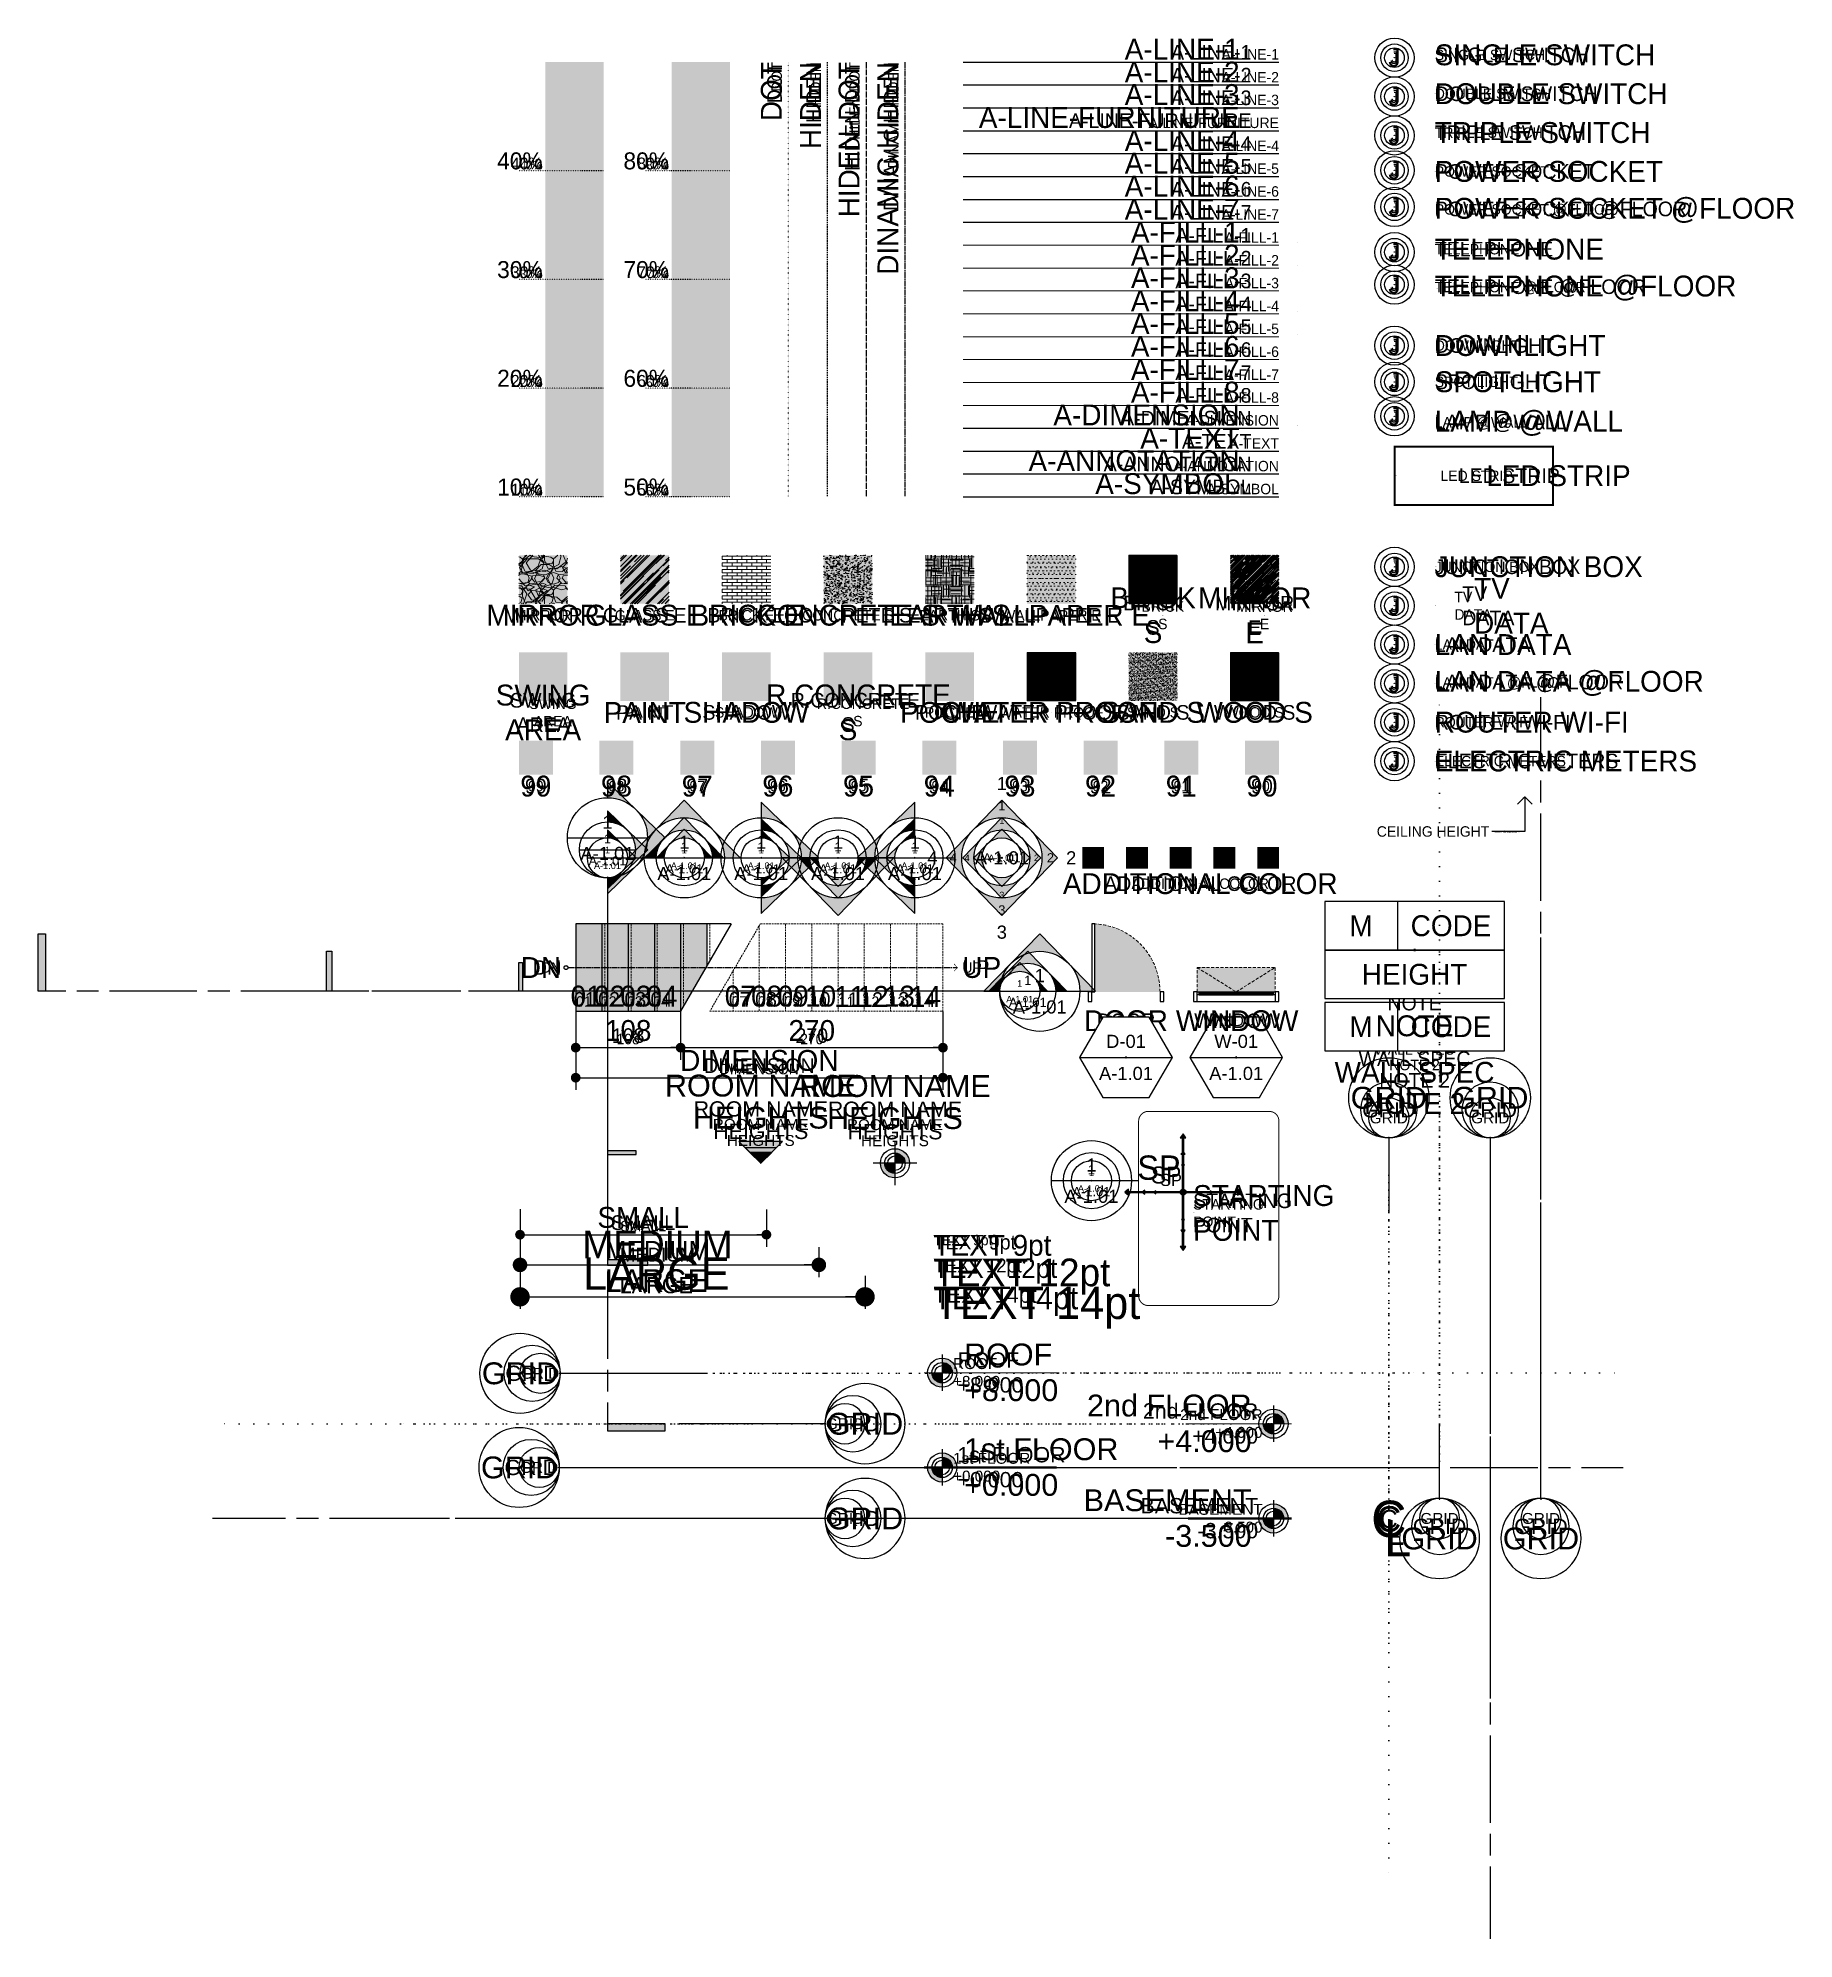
# Model space of a CAD drawing. Header units: centimetres. Extents: x -292707 to 138715, y -53922 to 66277.
# Drawn here: x -3443 to -1635, y -956 to 1001 of the extents above; entities that cross this region are included whole.
import ezdxf
from ezdxf import colors
from ezdxf.entities.mleader import LeaderData, LeaderLine
from ezdxf.enums import TextEntityAlignment as Align
from ezdxf.math import Vec2, Vec3

# ---------------------------------------------------------------- set-up
doc = ezdxf.new("R2010")
doc.units = ezdxf.units.CM
for name, pattern in [('ACAD_ISO04W100', [30, 24, -3, 0, -3]), ('ACAD_ISO08W100', [36, 24, -3, 6, -3]), ('DOT3', [1, 0, -1]), ('HIDDEN', [9.525, 6.35, -3.175])]:
    doc.linetypes.add(name, pattern=pattern)
for name, color, linetype in [('0 @ 0.1', 7, 'Continuous'), ('0 @ 10', 7, 'Continuous'), ('0 @ 5', 7, 'Continuous'), ('0 @ 7', 7, 'Continuous'), ('A-ALINE-1', 91, 'Continuous'), ('A-ALINE-2', 101, 'Continuous'), ('A-ALINE-3', 111, 'Continuous'), ('A-ALINE-3 @ 0.1', 111, 'Continuous'), ('A-ALINE-3 @ 10', 111, 'Continuous'), ('A-ALINE-3 @ 5', 111, 'Continuous'), ('A-ALINE-3 @ 7', 111, 'Continuous'), ('A-ALINE-4', 113, 'Continuous'), ('A-ALINE-5', 115, 'Continuous'), ('A-ALINE-6', 117, 'Continuous'), ('A-ALINE-7', 119, 'Continuous'), ('A-ALINE-FURNITURE', 112, 'Continuous'), ('A-ANNOTATION', 144, 'Continuous'), ('A-ANNOTATION @ 0.1', 144, 'Continuous'), ('A-ANNOTATION @ 10', 144, 'Continuous'), ('A-ANNOTATION @ 5', 144, 'Continuous'), ('A-ANNOTATION @ 7', 144, 'Continuous'), ('A-DIM', 157, 'Continuous'), ('A-DIM @ 0.1', 157, 'Continuous'), ('A-DIM @ 10', 157, 'Continuous'), ('A-DIM @ 5', 157, 'Continuous'), ('A-DIM @ 7', 157, 'Continuous'), ('A-SYMBOL', 136, 'Continuous'), ('A-TEXT', 254, 'Continuous'), ('A-TEXT @ 0.1', 254, 'Continuous'), ('A-TEXT @ 10', 254, 'Continuous'), ('A-TEXT @ 5', 254, 'Continuous'), ('A-TEXT @ 7', 254, 'Continuous')]:
    doc.layers.add(name, color=color, linetype=linetype)
for name, color, linetype, lineweight, true_color in [('A-FILL-1', 250, 'Continuous', 0, 0x333333), ('A-FILL-1 @ 0.1', 250, 'Continuous', 0, 0x333333), ('A-FILL-1 @ 10', 250, 'Continuous', 0, 0x333333), ('A-FILL-1 @ 5', 250, 'Continuous', 0, 0x333333), ('A-FILL-1 @ 7', 250, 'Continuous', 0, 0x333333), ('A-FILL-2', 7, 'Continuous', 0, 0x4d4d4d), ('A-FILL-2 @ 0.1', 7, 'Continuous', 0, 0x4d4d4d), ('A-FILL-2 @ 10', 7, 'Continuous', 0, 0x4d4d4d), ('A-FILL-2 @ 5', 7, 'Continuous', 0, 0x4d4d4d), ('A-FILL-2 @ 7', 7, 'Continuous', 0, 0x4d4d4d), ('A-FILL-3', 7, 'Continuous', 0, 0x666666), ('A-FILL-4', 9, 'Continuous', 0, 0x808080), ('A-FILL-5', 7, 'Continuous', 0, 0x999999), ('A-FILL-6', 7, 'Continuous', 0, 0xb3b3b3), ('A-FILL-7', 7, 'Continuous', 0, 0xcccccc), ('A-FILL-8', 7, 'Continuous', 0, 0xe6e6e6), ('A-HATCH-90', 7, 'Continuous', 0, 0xe6e6e6), ('A-HATCH-90 @ 0.1', 7, 'Continuous', 0, 0xe6e6e6), ('A-HATCH-90 @ 10', 7, 'Continuous', 0, 0xe6e6e6), ('A-HATCH-90 @ 5', 7, 'Continuous', 0, 0xe6e6e6), ('A-HATCH-90 @ 7', 7, 'Continuous', 0, 0xe6e6e6), ('A-HATCH-91', 7, 'Continuous', 0, 0xe8e8e8), ('A-HATCH-91 @ 0.1', 7, 'Continuous', 0, 0xe8e8e8), ('A-HATCH-91 @ 10', 7, 'Continuous', 0, 0xe8e8e8), ('A-HATCH-91 @ 5', 7, 'Continuous', 0, 0xe8e8e8), ('A-HATCH-91 @ 7', 7, 'Continuous', 0, 0xe8e8e8), ('A-HATCH-92', 7, 'Continuous', 0, 0xebebeb), ('A-HATCH-92 @ 0.1', 7, 'Continuous', 0, 0xebebeb), ('A-HATCH-92 @ 10', 7, 'Continuous', 0, 0xebebeb), ('A-HATCH-92 @ 5', 7, 'Continuous', 0, 0xebebeb), ('A-HATCH-92 @ 7', 7, 'Continuous', 0, 0xebebeb), ('A-HATCH-93', 7, 'Continuous', 0, 0xededed), ('A-HATCH-93 @ 0.1', 7, 'Continuous', 0, 0xededed), ('A-HATCH-93 @ 10', 7, 'Continuous', 0, 0xededed), ('A-HATCH-93 @ 5', 7, 'Continuous', 0, 0xededed), ('A-HATCH-93 @ 7', 7, 'Continuous', 0, 0xededed), ('A-HATCH-94', 7, 'Continuous', 0, 0xf0f0f0), ('A-HATCH-94 @ 0.1', 7, 'Continuous', 0, 0xf0f0f0), ('A-HATCH-94 @ 10', 7, 'Continuous', 0, 0xf0f0f0), ('A-HATCH-94 @ 5', 7, 'Continuous', 0, 0xf0f0f0), ('A-HATCH-94 @ 7', 7, 'Continuous', 0, 0xf0f0f0), ('A-HATCH-95', 7, 'Continuous', 0, 0xf2f2f2), ('A-HATCH-95 @ 0.1', 7, 'Continuous', 0, 0xf2f2f2), ('A-HATCH-95 @ 10', 7, 'Continuous', 0, 0xf2f2f2), ('A-HATCH-95 @ 5', 7, 'Continuous', 0, 0xf2f2f2), ('A-HATCH-95 @ 7', 7, 'Continuous', 0, 0xf2f2f2), ('A-HATCH-96', 7, 'Continuous', 0, 0xf5f5f5), ('A-HATCH-96 @ 0.1', 7, 'Continuous', 0, 0xf5f5f5), ('A-HATCH-96 @ 10', 7, 'Continuous', 0, 0xf5f5f5), ('A-HATCH-96 @ 5', 7, 'Continuous', 0, 0xf5f5f5), ('A-HATCH-96 @ 7', 7, 'Continuous', 0, 0xf5f5f5), ('A-HATCH-97', 7, 'Continuous', 0, 0xf7f7f7), ('A-HATCH-97 @ 0.1', 7, 'Continuous', 0, 0xf7f7f7), ('A-HATCH-97 @ 10', 7, 'Continuous', 0, 0xf7f7f7), ('A-HATCH-97 @ 5', 7, 'Continuous', 0, 0xf7f7f7), ('A-HATCH-97 @ 7', 7, 'Continuous', 0, 0xf7f7f7), ('A-HATCH-98', 7, 'Continuous', 0, 0xfafafa), ('A-HATCH-98 @ 0.1', 7, 'Continuous', 0, 0xfafafa), ('A-HATCH-98 @ 10', 7, 'Continuous', 0, 0xfafafa), ('A-HATCH-98 @ 5', 7, 'Continuous', 0, 0xfafafa), ('A-HATCH-98 @ 7', 7, 'Continuous', 0, 0xfafafa), ('A-HATCH-99', 7, 'Continuous', 0, 0xfcfcfc), ('A-HATCH-99 @ 0.1', 7, 'Continuous', 0, 0xfcfcfc), ('A-HATCH-99 @ 10', 7, 'Continuous', 0, 0xfcfcfc), ('A-HATCH-99 @ 5', 7, 'Continuous', 0, 0xfcfcfc), ('A-HATCH-99 @ 7', 7, 'Continuous', 0, 0xfcfcfc)]:
    doc.layers.add(name, color=color, linetype=linetype, lineweight=lineweight, true_color=true_color)
for name, color, linetype, lineweight, true_color, transparency in [('A-SHADOW', 7, 'Continuous', 0, 0x707070, 0.65), ('A-SWING AREA', 7, 'Continuous', 0, 0xf7f7f7, 0.2), ('A-SWING AREA @ 0.1', 7, 'Continuous', 0, 0xf7f7f7, 0.2), ('A-SWING AREA @ 10', 7, 'Continuous', 0, 0xf7f7f7, 0.2), ('A-SWING AREA @ 5', 7, 'Continuous', 0, 0xf7f7f7, 0.2), ('A-SWING AREA @ 7', 7, 'Continuous', 0, 0xf7f7f7, 0.2)]:
    doc.layers.add(name, color=color, linetype=linetype, lineweight=lineweight, true_color=true_color, transparency=transparency)
doc.styles.add('Font 12 pt', font='GOTHIC.TTF', dxfattribs={"height": 2.85})
doc.styles.add('Font 14 pt', font='GOTHIC.TTF', dxfattribs={"height": 3.33})
doc.styles.add('Font 9 pt', font='GOTHIC.TTF', dxfattribs={"height": 2.15})
doc.styles.get("Standard").update_dxf_attribs({"font": 'arial.ttf'})
doc.dimstyles.new('Large', dxfattribs={"dimscale": 0, "dimtxt": 3.33, "dimasz": 2, "dimexe": 1.25, "dimexo": 0.625, "dimtad": 1, "dimdec": 8, "dimtxsty": 'Font 14 pt', "dimblk": 'DOT', "dimcen": 2.5, "dimclrd": 256, "dimclre": 256, "dimclrt": 254, "dimadec": 0, "dimazin": 0, "dimtfac": 1, "dimtdec": 8, "dimtmove": 0, "dimatfit": 3, "dimldrblk": 'DOTSMALL', "dimfxl": 1, "dimtfillclr": 256, "dimlwd": -1, "dimlwe": -1, "dimarcsym": 0})
doc.dimstyles.new('Medium', dxfattribs={"dimscale": 0, "dimtxt": 2.85, "dimasz": 1.5, "dimexe": 1.25, "dimexo": 0.625, "dimtad": 1, "dimdec": 8, "dimtxsty": 'Font 12 pt', "dimblk": 'DOT', "dimcen": 2.5, "dimclrd": 256, "dimclre": 256, "dimclrt": 254, "dimadec": 0, "dimazin": 0, "dimtfac": 1, "dimtdec": 8, "dimtmove": 0, "dimatfit": 3, "dimldrblk": 'DOTSMALL', "dimfxl": 1, "dimtfillclr": 256, "dimlwd": -1, "dimlwe": -1, "dimarcsym": 0})
doc.dimstyles.new('Small', dxfattribs={"dimscale": 0, "dimtxt": 2.15, "dimasz": 1, "dimexe": 1.25, "dimexo": 0.625, "dimtad": 1, "dimdec": 0, "dimtxsty": 'Font 9 pt', "dimblk": 'DOT', "dimcen": 2.5, "dimclrd": 256, "dimclre": 256, "dimclrt": 254, "dimadec": 0, "dimazin": 0, "dimtfac": 1, "dimtdec": 0, "dimtmove": 0, "dimatfit": 3, "dimldrblk": 'DOTSMALL', "dimfxl": 1, "dimtfillclr": 256, "dimlwd": -1, "dimlwe": -1, "dimarcsym": 0})

# ---------------------------------------------------------------- blocks, each defined once
blk = doc.blocks.new('CALL OUT DETAILS')
at = {"layer": 'A-ANNOTATION'}
blk.add_lwpolyline([(-2.75, 0), (2.75, 0)], dxfattribs=at)
blk.add_circle((0, 0), 2.75, dxfattribs=at)
at = {"layer": 'A-TEXT'}
for tag, p in [('NO', (0, 1)), ('CODE', (0, -1))]:
    blk.add_attdef(tag, text='', height=0.9, dxfattribs=at).set_placement(p, align=Align.MIDDLE_CENTER)
blk = doc.blocks.new('*U1082')
at = {"layer": '0 @ 0.1'}
ref = blk.add_blockref('CALL OUT DETAILS', (-2358.5, -175.3), dxfattribs=dict(at, xscale=0.15, yscale=0.15, zscale=0.15))
ref.add_attrib('NO', '1', dxfattribs={"layer": 'A-TEXT', "height": 0.135}).set_placement((-2358.5, -175.2), align=Align.MIDDLE_CENTER)
ref.add_attrib('CODE', 'A-1.01', dxfattribs={"layer": 'A-TEXT', "height": 0.135}).set_placement((-2358.5, -175.5), align=Align.MIDDLE_CENTER)
at = {"layer": '0 @ 10'}
ref = blk.add_blockref('CALL OUT DETAILS', (-2358.5, -175.3), dxfattribs=dict(at, xscale=15, yscale=15, zscale=15))
ref.add_attrib('NO', '1', dxfattribs={"layer": 'A-TEXT', "height": 13.5}).set_placement((-2358.5, -159.2), align=Align.MIDDLE_CENTER)
ref.add_attrib('CODE', 'A-1.01', dxfattribs={"layer": 'A-TEXT', "height": 13.5}).set_placement((-2358.5, -191.4), align=Align.MIDDLE_CENTER)
at = {"layer": '0 @ 5'}
ref = blk.add_blockref('CALL OUT DETAILS', (-2358.5, -175.3), dxfattribs=dict(at, xscale=7.5, yscale=7.5, zscale=7.5))
ref.add_attrib('NO', '1', dxfattribs={"layer": 'A-TEXT', "height": 6.75}).set_placement((-2358.5, -167.3), align=Align.MIDDLE_CENTER)
ref.add_attrib('CODE', 'A-1.01', dxfattribs={"layer": 'A-TEXT', "height": 6.75}).set_placement((-2358.5, -183.4), align=Align.MIDDLE_CENTER)
at = {"layer": '0 @ 7'}
ref = blk.add_blockref('CALL OUT DETAILS', (-2358.5, -175.3), dxfattribs=dict(at, xscale=10.5, yscale=10.5, zscale=10.5))
ref.add_attrib('NO', '1', dxfattribs={"layer": 'A-TEXT', "height": 9.45}).set_placement((-2358.5, -164), align=Align.MIDDLE_CENTER)
ref.add_attrib('CODE', 'A-1.01', dxfattribs={"layer": 'A-TEXT', "height": 9.45}).set_placement((-2358.5, -186.6), align=Align.MIDDLE_CENTER)
blk = doc.blocks.new('STARTING POINT')
at = {"layer": 'A-SYMBOL', "ltscale": 0.25}
h = blk.add_hatch(color=256, dxfattribs=at)
h.dxf.hatch_style = 1
h.paths.add_polyline_path([(0.6, 11.2), (0, 12), (-0.6, 11.2)])
h = blk.add_hatch(color=256, dxfattribs=at)
h.dxf.hatch_style = 1
h.paths.add_polyline_path([(-11.2, 0.6), (-12, 0), (-11.2, -0.6)])
at = {"layer": 'A-SYMBOL'}
h = blk.add_hatch(color=256, dxfattribs=at)
h.dxf.hatch_style = 1
edge = h.paths.add_edge_path()
edge.add_arc((0, 0), 0.6, 0, 360)
at = {"layer": 'A-SYMBOL', "ltscale": 0.25}
h = blk.add_hatch(color=256, dxfattribs=at)
h.dxf.hatch_style = 1
h.paths.add_polyline_path([(11.2, -0.6), (12, 0), (11.2, 0.6)])
h = blk.add_hatch(color=256, dxfattribs=at)
h.dxf.hatch_style = 1
h.paths.add_polyline_path([(-0.6, -11.2), (0, -12), (0.6, -11.2)])
at = {"layer": 'A-SYMBOL'}
for points in [[(0.6, 11.2), (0, 12), (-0.6, 11.2)], [(-11.2, 0.6), (-12, 0), (-11.2, -0.6)], [(11.2, -0.6), (12, 0), (11.2, 0.6)], [(-0.6, -11.2), (0, -12), (0.6, -11.2)]]:
    blk.add_lwpolyline(points, close=True, dxfattribs=at)
at = {"layer": 'A-SYMBOL', "const_width": 0.5}
for points in [[(0, 0), (0, 11.2)], [(0, 0), (-11.2, 0)], [(0, 0), (11.2, 0)], [(0, 0), (0, -11.2)]]:
    blk.add_lwpolyline(points, dxfattribs=at)
at = {"layer": 'A-SYMBOL'}
blk.add_circle((0, 0), 0.6, dxfattribs=at)
at = {"layer": 'A-TEXT', "insert": (-7.07, 2.49), "char_height": 5, "attachment_point": 7, "style": 'Font 9 pt'}
blk.add_mtext_dynamic_manual_height_columns('\\pi-2.34632;SP', width=4.7577, gutter_width=625, heights=[0], dxfattribs=at)
blk = doc.blocks.new('*U1083')
at = {"layer": '0 @ 0.1', "xscale": 0.05, "yscale": 0.05, "zscale": 0.05}
blk.add_blockref('STARTING POINT', (-2264.2, -187.2), dxfattribs=at)
at = {"layer": '0 @ 10', "xscale": 5, "yscale": 5, "zscale": 5}
blk.add_blockref('STARTING POINT', (-2264.2, -187.2), dxfattribs=at)
at = {"layer": '0 @ 5', "xscale": 2.5, "yscale": 2.5, "zscale": 2.5}
blk.add_blockref('STARTING POINT', (-2264.2, -187.2), dxfattribs=at)
at = {"layer": '0 @ 7', "xscale": 3.5, "yscale": 3.5, "zscale": 3.5}
blk.add_blockref('STARTING POINT', (-2264.2, -187.2), dxfattribs=at)
blk = doc.blocks.new('DOOR-WINDOW CODE')
blk.add_wipeout([(-1.59, 2.75), (1.59, 2.75), (3.18, 0), (1.59, -2.75), (-1.59, -2.75), (-3.18, 0)])
at = {"layer": 'A-ANNOTATION'}
blk.add_lwpolyline([(-1.59, 2.75), (-3.18, 0), (-1.59, -2.75), (1.59, -2.75), (3.18, 0), (1.59, 2.75)], close=True, dxfattribs=at)
blk.add_lwpolyline([(-3.18, 0), (3.18, 0)], dxfattribs=at)
at = {"layer": 'A-TEXT'}
for tag, p in [('NO', (0, 1)), ('CODE', (0, -1))]:
    blk.add_attdef(tag, text='', height=0.9, dxfattribs=at).set_placement(p, align=Align.MIDDLE_CENTER)
blk = doc.blocks.new('*U1084')
at = {"layer": '0 @ 5'}
ref = blk.add_blockref('DOOR-WINDOW CODE', (-2209.5, -48.4), dxfattribs=dict(at, xscale=7.5, yscale=7.5, zscale=7.5))
ref.add_attrib('NO', 'W-01', dxfattribs={"layer": 'A-TEXT', "height": 6.75}).set_placement((-2209.5, -40.2), align=Align.MIDDLE_CENTER)
ref.add_attrib('CODE', 'A-1.01', dxfattribs={"layer": 'A-TEXT', "height": 6.75}).set_placement((-2209.5, -56.7), align=Align.MIDDLE_CENTER)
at = {"layer": '0 @ 7'}
ref = blk.add_blockref('DOOR-WINDOW CODE', (-2209.5, -48.4), dxfattribs=dict(at, xscale=10.5, yscale=10.5, zscale=10.5))
ref.add_attrib('NO', 'W-01', dxfattribs={"layer": 'A-TEXT', "height": 9.45}).set_placement((-2209.5, -36.9), align=Align.MIDDLE_CENTER)
ref.add_attrib('CODE', 'A-1.01', dxfattribs={"layer": 'A-TEXT', "height": 9.45}).set_placement((-2209.5, -60), align=Align.MIDDLE_CENTER)
at = {"layer": '0 @ 10'}
ref = blk.add_blockref('DOOR-WINDOW CODE', (-2209.5, -48.4), dxfattribs=dict(at, xscale=15, yscale=15, zscale=15))
ref.add_attrib('NO', 'W-01', dxfattribs={"layer": 'A-TEXT', "height": 13.5}).set_placement((-2209.5, -31.9), align=Align.MIDDLE_CENTER)
ref.add_attrib('CODE', 'A-1.01', dxfattribs={"layer": 'A-TEXT', "height": 13.5}).set_placement((-2209.5, -64.9), align=Align.MIDDLE_CENTER)
at = {"layer": '0 @ 0.1'}
ref = blk.add_blockref('DOOR-WINDOW CODE', (-2209.5, -48.4), dxfattribs=dict(at, xscale=0.15, yscale=0.15, zscale=0.15))
ref.add_attrib('NO', 'W-01', dxfattribs={"layer": 'A-TEXT', "height": 0.135}).set_placement((-2209.5, -48.2), align=Align.MIDDLE_CENTER)
ref.add_attrib('CODE', 'A-1.01', dxfattribs={"layer": 'A-TEXT', "height": 0.135}).set_placement((-2209.5, -48.6), align=Align.MIDDLE_CENTER)
blk = doc.blocks.new('*U1085')
at = {"layer": 'A-TEXT @ 0.1', "insert": (-2253.8, -208.7), "char_height": 0.215, "width": 0.867, "attachment_point": 4, "style": 'Font 9 pt'}
blk.add_mtext('STARTING\\PPOINT', dxfattribs=at)
at = {"layer": 'A-TEXT @ 10', "insert": (-2253.8, -208.7), "char_height": 21.5, "width": 86.686, "attachment_point": 4, "style": 'Font 9 pt'}
blk.add_mtext('STARTING\\PPOINT', dxfattribs=at)
at = {"layer": 'A-TEXT @ 5', "insert": (-2253.8, -208.7), "char_height": 10.75, "width": 43.343, "attachment_point": 4, "style": 'Font 9 pt'}
blk.add_mtext('STARTING\\PPOINT', dxfattribs=at)
at = {"layer": 'A-TEXT @ 7', "insert": (-2253.8, -208.7), "char_height": 15.05, "width": 60.68, "attachment_point": 4, "style": 'Font 9 pt'}
blk.add_mtext('STARTING\\PPOINT', dxfattribs=at)
blk = doc.blocks.new('ROOM LEVEL')
at = {"layer": 'A-ANNOTATION'}
h = blk.add_hatch(color=256, dxfattribs=at)
h.dxf.hatch_style = 1
h.paths.add_polyline_path([(1.5, 1.5), (-1.5, 1.5), (0, 0)])
edge = h.paths.add_edge_path(flags=17)
edge.add_line((1.5, 1.5), (-1.5, 1.5))
for points in [[(1.5, 1.5), (-1.5, 1.5)], [(1.5, 1.5), (-1.5, 1.5), (0, 0), (1.5, 1.5)]]:
    blk.add_lwpolyline(points, dxfattribs=at)
at = {"layer": 'A-TEXT', "style": 'Font 9 pt'}
blk.add_attdef('FLOOR', text='', height=1.25, dxfattribs=at).set_placement((-1, 1.5), align=Align.BOTTOM_RIGHT)
blk.add_attdef('ELEVATION', text='', height=1.25, dxfattribs=at).set_placement((-1, 1.25), align=Align.TOP_RIGHT)
blk = doc.blocks.new('*U1086')
at = {"layer": '0 @ 0.1'}
ref = blk.add_blockref('ROOM LEVEL', (-2698.8, -157.4), dxfattribs=dict(at, xscale=0.15, yscale=0.15, zscale=0.15))
ref.add_attrib('ELEVATION', 'HEIGHTS', dxfattribs={"layer": 'A-TEXT', "height": 0.225}).set_placement((-2698.8, -156.8), align=Align.TOP_CENTER)
ref.add_attrib('FLOOR', 'ROOM NAME', dxfattribs={"layer": 'A-TEXT', "height": 0.225}).set_placement((-2698.8, -156.5), align=Align.TOP_CENTER)
at = {"layer": '0 @ 10'}
ref = blk.add_blockref('ROOM LEVEL', (-2698.8, -157.4), dxfattribs=dict(at, xscale=15, yscale=15, zscale=15))
ref.add_attrib('ELEVATION', 'HEIGHTS', dxfattribs={"layer": 'A-TEXT', "height": 22.5}).set_placement((-2698.8, -99.2), align=Align.TOP_CENTER)
ref.add_attrib('FLOOR', 'ROOM NAME', dxfattribs={"layer": 'A-TEXT', "height": 22.5}).set_placement((-2698.8, -66.2), align=Align.TOP_CENTER)
at = {"layer": '0 @ 5'}
ref = blk.add_blockref('ROOM LEVEL', (-2698.8, -157.4), dxfattribs=dict(at, xscale=7.5, yscale=7.5, zscale=7.5))
ref.add_attrib('ELEVATION', 'HEIGHTS', dxfattribs={"layer": 'A-TEXT', "height": 11.25}).set_placement((-2698.8, -128.3), align=Align.TOP_CENTER)
ref.add_attrib('FLOOR', 'ROOM NAME', dxfattribs={"layer": 'A-TEXT', "height": 11.25}).set_placement((-2698.8, -111.8), align=Align.TOP_CENTER)
at = {"layer": '0 @ 7'}
ref = blk.add_blockref('ROOM LEVEL', (-2698.8, -157.4), dxfattribs=dict(at, xscale=10.5, yscale=10.5, zscale=10.5))
ref.add_attrib('ELEVATION', 'HEIGHTS', dxfattribs={"layer": 'A-TEXT', "height": 15.75}).set_placement((-2698.8, -116.7), align=Align.TOP_CENTER)
ref.add_attrib('FLOOR', 'ROOM NAME', dxfattribs={"layer": 'A-TEXT', "height": 15.75}).set_placement((-2698.8, -93.6), align=Align.TOP_CENTER)
blk = doc.blocks.new('ROOM NAME')
at = {"layer": 'A-ANNOTATION'}
h = blk.add_hatch(color=256, dxfattribs=at)
h.dxf.hatch_style = 1
h.paths.add_polyline_path([(1, 0, 0.414214), (0, 1), (0, 0)])
h.paths.add_polyline_path([(0, 0), (-1, 0, 0.414214), (0, -1)])
for points in [[(0, 1.5), (0, -1.5)], [(1.5, 0), (-1.5, 0)]]:
    blk.add_lwpolyline(points, dxfattribs=at)
blk.add_circle((0, 0), 1, dxfattribs=at)
at = {"layer": 'A-TEXT', "style": 'Font 9 pt'}
blk.add_attdef('FLOOR', text='', height=1.25, dxfattribs=at).set_placement((-1, 0), align=Align.BOTTOM_RIGHT)
blk.add_attdef('ELEVATION', text='', height=1.25, dxfattribs=at).set_placement((-1, -0.25), align=Align.TOP_RIGHT)
blk = doc.blocks.new('*U1087')
at = {"layer": '0 @ 0.1'}
ref = blk.add_blockref('ROOM NAME', (-2560.7, -157.4), dxfattribs=dict(at, xscale=0.15, yscale=0.15, zscale=0.15))
ref.add_attrib('FLOOR', 'ROOM NAME', dxfattribs={"layer": 'A-TEXT', "height": 0.225}).set_placement((-2560.7, -156.6), align=Align.MIDDLE_CENTER)
ref.add_attrib('ELEVATION', 'HEIGHTS', dxfattribs={"layer": 'A-TEXT', "height": 0.225}).set_placement((-2560.7, -157), align=Align.MIDDLE_CENTER)
at = {"layer": '0 @ 10'}
ref = blk.add_blockref('ROOM NAME', (-2560.7, -157.4), dxfattribs=dict(at, xscale=15, yscale=15, zscale=15))
ref.add_attrib('FLOOR', 'ROOM NAME', dxfattribs={"layer": 'A-TEXT', "height": 22.5}).set_placement((-2560.7, -77.9), align=Align.MIDDLE_CENTER)
ref.add_attrib('ELEVATION', 'HEIGHTS', dxfattribs={"layer": 'A-TEXT', "height": 22.5}).set_placement((-2560.7, -110.9), align=Align.MIDDLE_CENTER)
at = {"layer": '0 @ 5'}
ref = blk.add_blockref('ROOM NAME', (-2560.7, -157.4), dxfattribs=dict(at, xscale=7.5, yscale=7.5, zscale=7.5))
ref.add_attrib('FLOOR', 'ROOM NAME', dxfattribs={"layer": 'A-TEXT', "height": 11.25}).set_placement((-2560.7, -117.7), align=Align.MIDDLE_CENTER)
ref.add_attrib('ELEVATION', 'HEIGHTS', dxfattribs={"layer": 'A-TEXT', "height": 11.25}).set_placement((-2560.7, -134.2), align=Align.MIDDLE_CENTER)
at = {"layer": '0 @ 7'}
ref = blk.add_blockref('ROOM NAME', (-2560.7, -157.4), dxfattribs=dict(at, xscale=10.5, yscale=10.5, zscale=10.5))
ref.add_attrib('FLOOR', 'ROOM NAME', dxfattribs={"layer": 'A-TEXT', "height": 15.75}).set_placement((-2560.7, -101.8), align=Align.MIDDLE_CENTER)
ref.add_attrib('ELEVATION', 'HEIGHTS', dxfattribs={"layer": 'A-TEXT', "height": 15.75}).set_placement((-2560.7, -124.9), align=Align.MIDDLE_CENTER)
blk = doc.blocks.new('*U1088')
at = {"layer": 'A-TEXT @ 0.1', "insert": (-2005.1, 256.5), "char_height": 0.215, "width": 2.794, "attachment_point": 4, "style": 'Font 9 pt'}
blk.add_mtext('ELECTRIC METERS', dxfattribs=at)
at = {"layer": 'A-TEXT @ 10', "insert": (-2005.1, 256.5), "char_height": 21.5, "width": 279.438, "attachment_point": 4, "style": 'Font 9 pt'}
blk.add_mtext('ELECTRIC METERS', dxfattribs=at)
at = {"layer": 'A-TEXT @ 5', "insert": (-2005.1, 256.5), "char_height": 10.75, "width": 139.719, "attachment_point": 4, "style": 'Font 9 pt'}
blk.add_mtext('ELECTRIC METERS', dxfattribs=at)
at = {"layer": 'A-TEXT @ 7', "insert": (-2005.1, 256.5), "char_height": 15.05, "width": 195.607, "attachment_point": 4, "style": 'Font 9 pt'}
blk.add_mtext('ELECTRIC METERS', dxfattribs=at)
blk = doc.blocks.new('*U1089')
at = {"layer": 'A-TEXT @ 0.1', "insert": (-2005.1, 983.4), "char_height": 0.215, "width": 3.422, "attachment_point": 4, "style": 'Font 9 pt'}
blk.add_mtext('SINGLE SWITCH', dxfattribs=at)
at = {"layer": 'A-TEXT @ 10', "insert": (-2005.1, 983.4), "char_height": 21.5, "width": 342.18, "attachment_point": 4, "style": 'Font 9 pt'}
blk.add_mtext('SINGLE SWITCH', dxfattribs=at)
at = {"layer": 'A-TEXT @ 5', "insert": (-2005.1, 983.4), "char_height": 10.75, "width": 171.09, "attachment_point": 4, "style": 'Font 9 pt'}
blk.add_mtext('SINGLE SWITCH', dxfattribs=at)
at = {"layer": 'A-TEXT @ 7', "insert": (-2005.1, 983.4), "char_height": 15.05, "width": 239.526, "attachment_point": 4, "style": 'Font 9 pt'}
blk.add_mtext('SINGLE SWITCH', dxfattribs=at)
blk = doc.blocks.new('*U1090')
at = {"layer": 'A-TEXT @ 0.1', "insert": (-2005.1, 943.4), "char_height": 0.215, "width": 2.794, "attachment_point": 4, "style": 'Font 9 pt'}
blk.add_mtext('DOUBLE SWITCH', dxfattribs=at)
at = {"layer": 'A-TEXT @ 10', "insert": (-2005.1, 943.4), "char_height": 21.5, "width": 279.438, "attachment_point": 4, "style": 'Font 9 pt'}
blk.add_mtext('DOUBLE SWITCH', dxfattribs=at)
at = {"layer": 'A-TEXT @ 5', "insert": (-2005.1, 943.4), "char_height": 10.75, "width": 139.719, "attachment_point": 4, "style": 'Font 9 pt'}
blk.add_mtext('DOUBLE SWITCH', dxfattribs=at)
at = {"layer": 'A-TEXT @ 7', "insert": (-2005.1, 943.4), "char_height": 15.05, "width": 195.607, "attachment_point": 4, "style": 'Font 9 pt'}
blk.add_mtext('DOUBLE SWITCH', dxfattribs=at)
blk = doc.blocks.new('*U1091')
at = {"layer": 'A-TEXT @ 0.1', "insert": (-2005.1, 903.4), "char_height": 0.215, "width": 2.794, "attachment_point": 4, "style": 'Font 9 pt'}
blk.add_mtext('TRIPLE SWITCH', dxfattribs=at)
at = {"layer": 'A-TEXT @ 10', "insert": (-2005.1, 903.4), "char_height": 21.5, "width": 279.438, "attachment_point": 4, "style": 'Font 9 pt'}
blk.add_mtext('TRIPLE SWITCH', dxfattribs=at)
at = {"layer": 'A-TEXT @ 5', "insert": (-2005.1, 903.4), "char_height": 10.75, "width": 139.719, "attachment_point": 4, "style": 'Font 9 pt'}
blk.add_mtext('TRIPLE SWITCH', dxfattribs=at)
at = {"layer": 'A-TEXT @ 7', "insert": (-2005.1, 903.4), "char_height": 15.05, "width": 195.607, "attachment_point": 4, "style": 'Font 9 pt'}
blk.add_mtext('TRIPLE SWITCH', dxfattribs=at)
blk = doc.blocks.new('*U1092')
at = {"layer": 'A-TEXT @ 0.1', "insert": (-2005.1, 863.4), "char_height": 0.215, "width": 2.794, "attachment_point": 4, "style": 'Font 9 pt'}
blk.add_mtext('POWER SOCKET', dxfattribs=at)
at = {"layer": 'A-TEXT @ 10', "insert": (-2005.1, 863.4), "char_height": 21.5, "width": 279.438, "attachment_point": 4, "style": 'Font 9 pt'}
blk.add_mtext('POWER SOCKET', dxfattribs=at)
at = {"layer": 'A-TEXT @ 5', "insert": (-2005.1, 863.4), "char_height": 10.75, "width": 139.719, "attachment_point": 4, "style": 'Font 9 pt'}
blk.add_mtext('POWER SOCKET', dxfattribs=at)
at = {"layer": 'A-TEXT @ 7', "insert": (-2005.1, 863.4), "char_height": 15.05, "width": 195.607, "attachment_point": 4, "style": 'Font 9 pt'}
blk.add_mtext('POWER SOCKET', dxfattribs=at)
blk = doc.blocks.new('*U1093')
at = {"layer": 'A-TEXT @ 0.1', "insert": (-2005.1, 783.4), "char_height": 0.215, "attachment_point": 4, "style": 'Font 9 pt'}
blk.add_mtext_dynamic_manual_height_columns('TELEPHONE', width=0.279, gutter_width=0.125, heights=[0.0406], dxfattribs=at)
at = {"layer": 'A-TEXT @ 10', "insert": (-2005.1, 783.4), "char_height": 21.5, "attachment_point": 4, "style": 'Font 9 pt'}
blk.add_mtext_dynamic_manual_height_columns('TELEPHONE', width=27.944, gutter_width=12.5, heights=[4.06], dxfattribs=at)
at = {"layer": 'A-TEXT @ 5', "insert": (-2005.1, 783.4), "char_height": 10.75, "attachment_point": 4, "style": 'Font 9 pt'}
blk.add_mtext_dynamic_manual_height_columns('TELEPHONE', width=13.972, gutter_width=6.25, heights=[2.03], dxfattribs=at)
at = {"layer": 'A-TEXT @ 7', "insert": (-2005.1, 783.4), "char_height": 15.05, "attachment_point": 4, "style": 'Font 9 pt'}
blk.add_mtext_dynamic_manual_height_columns('TELEPHONE', width=19.561, gutter_width=8.75, heights=[2.84], dxfattribs=at)
blk = doc.blocks.new('*U1094')
at = {"layer": 'A-TEXT @ 0.1', "insert": (-2005.1, 456.5), "char_height": 0.215, "width": 2.794, "attachment_point": 4, "style": 'Font 9 pt'}
blk.add_mtext('JUNCTION BOX', dxfattribs=at)
at = {"layer": 'A-TEXT @ 10', "insert": (-2005.1, 456.5), "char_height": 21.5, "width": 279.438, "attachment_point": 4, "style": 'Font 9 pt'}
blk.add_mtext('JUNCTION BOX', dxfattribs=at)
at = {"layer": 'A-TEXT @ 5', "insert": (-2005.1, 456.5), "char_height": 10.75, "width": 139.719, "attachment_point": 4, "style": 'Font 9 pt'}
blk.add_mtext('JUNCTION BOX', dxfattribs=at)
at = {"layer": 'A-TEXT @ 7', "insert": (-2005.1, 456.5), "char_height": 15.05, "width": 195.607, "attachment_point": 4, "style": 'Font 9 pt'}
blk.add_mtext('JUNCTION BOX', dxfattribs=at)
blk = doc.blocks.new('*U1095')
at = {"layer": 'A-TEXT @ 0.1'}
note = blk.add_mtext_dynamic_manual_height_columns('TV ', width=0.279, gutter_width=0.125, heights=[0.0406, 0], dxfattribs=dict(at, insert=(-2005.1, 416.5), char_height=0.215, attachment_point=4, style='Font 9 pt'))
for column, words in zip(note.columns.linked_columns, ['DATA']):
    column.text = words
at = {"layer": 'A-TEXT @ 10'}
note = blk.add_mtext_dynamic_manual_height_columns('TV ', width=27.944, gutter_width=12.5, heights=[4.06, 0], dxfattribs=dict(at, insert=(-2005.1, 416.5), char_height=21.5, attachment_point=4, style='Font 9 pt'))
for column, words in zip(note.columns.linked_columns, ['DATA']):
    column.text = words
at = {"layer": 'A-TEXT @ 5'}
note = blk.add_mtext_dynamic_manual_height_columns('TV ', width=13.972, gutter_width=6.25, heights=[2.03, 0], dxfattribs=dict(at, insert=(-2005.1, 416.5), char_height=10.75, attachment_point=4, style='Font 9 pt'))
for column, words in zip(note.columns.linked_columns, ['DATA']):
    column.text = words
at = {"layer": 'A-TEXT @ 7'}
note = blk.add_mtext_dynamic_manual_height_columns('TV ', width=19.561, gutter_width=8.75, heights=[2.84, 0], dxfattribs=dict(at, insert=(-2005.1, 416.5), char_height=15.05, attachment_point=4, style='Font 9 pt'))
for column, words in zip(note.columns.linked_columns, ['DATA']):
    column.text = words
blk = doc.blocks.new('*U1096')
at = {"layer": 'A-TEXT @ 0.1', "insert": (-2005.1, 376.5), "char_height": 0.215, "width": 3.307, "attachment_point": 4, "style": 'Font 9 pt'}
blk.add_mtext('LAN DATA', dxfattribs=at)
at = {"layer": 'A-TEXT @ 10', "insert": (-2005.1, 376.5), "char_height": 21.5, "width": 330.707, "attachment_point": 4, "style": 'Font 9 pt'}
blk.add_mtext('LAN DATA', dxfattribs=at)
at = {"layer": 'A-TEXT @ 5', "insert": (-2005.1, 376.5), "char_height": 10.75, "width": 165.354, "attachment_point": 4, "style": 'Font 9 pt'}
blk.add_mtext('LAN DATA', dxfattribs=at)
at = {"layer": 'A-TEXT @ 7', "insert": (-2005.1, 376.5), "char_height": 15.05, "width": 231.495, "attachment_point": 4, "style": 'Font 9 pt'}
blk.add_mtext('LAN DATA', dxfattribs=at)
blk = doc.blocks.new('*U1097')
at = {"layer": 'A-TEXT @ 0.1', "insert": (-2005.1, 684.2), "char_height": 0.215, "attachment_point": 4, "style": 'Font 9 pt'}
blk.add_mtext_dynamic_manual_height_columns('DOWNLIGHT', width=0.279, gutter_width=0.125, heights=[0.0406], dxfattribs=at)
at = {"layer": 'A-TEXT @ 10', "insert": (-2005.1, 684.2), "char_height": 21.5, "attachment_point": 4, "style": 'Font 9 pt'}
blk.add_mtext_dynamic_manual_height_columns('DOWNLIGHT', width=27.944, gutter_width=12.5, heights=[4.06], dxfattribs=at)
at = {"layer": 'A-TEXT @ 5', "insert": (-2005.1, 684.2), "char_height": 10.75, "attachment_point": 4, "style": 'Font 9 pt'}
blk.add_mtext_dynamic_manual_height_columns('DOWNLIGHT', width=13.972, gutter_width=6.25, heights=[2.03], dxfattribs=at)
at = {"layer": 'A-TEXT @ 7', "insert": (-2005.1, 684.2), "char_height": 15.05, "attachment_point": 4, "style": 'Font 9 pt'}
blk.add_mtext_dynamic_manual_height_columns('DOWNLIGHT', width=19.561, gutter_width=8.75, heights=[2.84], dxfattribs=at)
blk = doc.blocks.new('*U1098')
at = {"layer": 'A-TEXT @ 0.1', "insert": (-2005.1, 646.9), "char_height": 0.215, "width": 2.68, "attachment_point": 4, "style": 'Font 9 pt'}
blk.add_mtext('SPOT LIGHT', dxfattribs=at)
at = {"layer": 'A-TEXT @ 10', "insert": (-2005.1, 646.9), "char_height": 21.5, "width": 268.026, "attachment_point": 4, "style": 'Font 9 pt'}
blk.add_mtext('SPOT LIGHT', dxfattribs=at)
at = {"layer": 'A-TEXT @ 5', "insert": (-2005.1, 646.9), "char_height": 10.75, "width": 134.013, "attachment_point": 4, "style": 'Font 9 pt'}
blk.add_mtext('SPOT LIGHT', dxfattribs=at)
at = {"layer": 'A-TEXT @ 7', "insert": (-2005.1, 646.9), "char_height": 15.05, "width": 187.618, "attachment_point": 4, "style": 'Font 9 pt'}
blk.add_mtext('SPOT LIGHT', dxfattribs=at)
blk = doc.blocks.new('*U1099')
at = {"layer": 'A-TEXT @ 0.1', "insert": (-2005.1, 604.2), "char_height": 0.215, "width": 2.14, "attachment_point": 4, "style": 'Font 9 pt'}
blk.add_mtext('LAMP @WALL', dxfattribs=at)
at = {"layer": 'A-TEXT @ 10', "insert": (-2005.1, 604.2), "char_height": 21.5, "width": 214.006, "attachment_point": 4, "style": 'Font 9 pt'}
blk.add_mtext('LAMP @WALL', dxfattribs=at)
at = {"layer": 'A-TEXT @ 5', "insert": (-2005.1, 604.2), "char_height": 10.75, "width": 107.003, "attachment_point": 4, "style": 'Font 9 pt'}
blk.add_mtext('LAMP @WALL', dxfattribs=at)
at = {"layer": 'A-TEXT @ 7', "insert": (-2005.1, 604.2), "char_height": 15.05, "width": 149.805, "attachment_point": 4, "style": 'Font 9 pt'}
blk.add_mtext('LAMP @WALL', dxfattribs=at)
blk = doc.blocks.new('*U1100')
at = {"layer": 'A-TEXT @ 0.1', "insert": (-2005.1, 296.5), "char_height": 0.215, "width": 3.972, "attachment_point": 4, "style": 'Font 9 pt'}
blk.add_mtext('ROUTER WI-FI', dxfattribs=at)
at = {"layer": 'A-TEXT @ 10', "insert": (-2005.1, 296.5), "char_height": 21.5, "width": 397.177, "attachment_point": 4, "style": 'Font 9 pt'}
blk.add_mtext('ROUTER WI-FI', dxfattribs=at)
at = {"layer": 'A-TEXT @ 5', "insert": (-2005.1, 296.5), "char_height": 10.75, "width": 198.589, "attachment_point": 4, "style": 'Font 9 pt'}
blk.add_mtext('ROUTER WI-FI', dxfattribs=at)
at = {"layer": 'A-TEXT @ 7', "insert": (-2005.1, 296.5), "char_height": 15.05, "width": 278.024, "attachment_point": 4, "style": 'Font 9 pt'}
blk.add_mtext('ROUTER WI-FI', dxfattribs=at)
blk = doc.blocks.new('*U1101')
at = {"layer": 'A-TEXT @ 0.1', "insert": (-2005.1, 823.4), "char_height": 0.215, "width": 4.987, "attachment_point": 4, "style": 'Font 9 pt'}
blk.add_mtext('POWER SOCKET @FLOOR', dxfattribs=at)
at = {"layer": 'A-TEXT @ 10', "insert": (-2005.1, 823.4), "char_height": 21.5, "width": 498.658, "attachment_point": 4, "style": 'Font 9 pt'}
blk.add_mtext('POWER SOCKET @FLOOR', dxfattribs=at)
at = {"layer": 'A-TEXT @ 5', "insert": (-2005.1, 823.4), "char_height": 10.75, "width": 249.329, "attachment_point": 4, "style": 'Font 9 pt'}
blk.add_mtext('POWER SOCKET @FLOOR', dxfattribs=at)
at = {"layer": 'A-TEXT @ 7', "insert": (-2005.1, 823.4), "char_height": 15.05, "width": 349.061, "attachment_point": 4, "style": 'Font 9 pt'}
blk.add_mtext('POWER SOCKET @FLOOR', dxfattribs=at)
blk = doc.blocks.new('*U1102')
at = {"layer": 'A-TEXT @ 0.1', "insert": (-2005.1, 743.4), "char_height": 0.215, "width": 4.863, "attachment_point": 4, "style": 'Font 9 pt'}
blk.add_mtext('TELEPHONE @FLOOR', dxfattribs=at)
at = {"layer": 'A-TEXT @ 10', "insert": (-2005.1, 743.4), "char_height": 21.5, "width": 486.3, "attachment_point": 4, "style": 'Font 9 pt'}
blk.add_mtext('TELEPHONE @FLOOR', dxfattribs=at)
at = {"layer": 'A-TEXT @ 5', "insert": (-2005.1, 743.4), "char_height": 10.75, "width": 243.15, "attachment_point": 4, "style": 'Font 9 pt'}
blk.add_mtext('TELEPHONE @FLOOR', dxfattribs=at)
at = {"layer": 'A-TEXT @ 7', "insert": (-2005.1, 743.4), "char_height": 15.05, "width": 340.41, "attachment_point": 4, "style": 'Font 9 pt'}
blk.add_mtext('TELEPHONE @FLOOR', dxfattribs=at)
blk = doc.blocks.new('*U1103')
at = {"layer": 'A-TEXT @ 0.1', "insert": (-2005.1, 336.5), "char_height": 0.215, "width": 5.302, "attachment_point": 4, "style": 'Font 9 pt'}
blk.add_mtext('LAN DATA @FLOOR', dxfattribs=at)
at = {"layer": 'A-TEXT @ 10', "insert": (-2005.1, 336.5), "char_height": 21.5, "width": 530.248, "attachment_point": 4, "style": 'Font 9 pt'}
blk.add_mtext('LAN DATA @FLOOR', dxfattribs=at)
at = {"layer": 'A-TEXT @ 5', "insert": (-2005.1, 336.5), "char_height": 10.75, "width": 265.124, "attachment_point": 4, "style": 'Font 9 pt'}
blk.add_mtext('LAN DATA @FLOOR', dxfattribs=at)
at = {"layer": 'A-TEXT @ 7', "insert": (-2005.1, 336.5), "char_height": 15.05, "width": 371.173, "attachment_point": 4, "style": 'Font 9 pt'}
blk.add_mtext('LAN DATA @FLOOR', dxfattribs=at)
blk = doc.blocks.new('*U1104')
at = {"layer": 'A-TEXT @ 0.1', "insert": (-2046.4, 550.2), "char_height": 0.215, "width": 3.151, "attachment_point": 4, "style": 'Font 9 pt'}
blk.add_mtext('\\pi0.94322;LED STRIP', dxfattribs=at)
at = {"layer": 'A-TEXT @ 10', "insert": (-2046.4, 550.2), "char_height": 21.5, "width": 315.087, "attachment_point": 4, "style": 'Font 9 pt'}
blk.add_mtext('\\pi94.32237;LED STRIP', dxfattribs=at)
at = {"layer": 'A-TEXT @ 5', "insert": (-2046.4, 550.2), "char_height": 10.75, "width": 157.543, "attachment_point": 4, "style": 'Font 9 pt'}
blk.add_mtext('\\pi47.16119;LED STRIP', dxfattribs=at)
at = {"layer": 'A-TEXT @ 7', "insert": (-2046.4, 550.2), "char_height": 15.05, "width": 220.561, "attachment_point": 4, "style": 'Font 9 pt'}
blk.add_mtext('\\pi66.02566;LED STRIP', dxfattribs=at)
blk = doc.blocks.new('*U1105')
at = {"layer": 'A-TEXT @ 0.1'}
note = blk.add_mtext_dynamic_manual_height_columns('\\P', width=0.279, gutter_width=0.125, heights=[0.0406, 0], dxfattribs=dict(at, insert=(-2145.7, 978.7), char_height=0.215, attachment_point=9, style='Font 9 pt'))
for column, words in zip(note.columns.linked_columns, ['A-LINE-1']):
    column.text = words
at = {"layer": 'A-TEXT @ 10'}
note = blk.add_mtext_dynamic_manual_height_columns('\\P', width=27.944, gutter_width=12.5, heights=[4.06, 0], dxfattribs=dict(at, insert=(-2206, 978.7), char_height=21.5, attachment_point=9, style='Font 9 pt'))
for column, words in zip(note.columns.linked_columns, ['A-LINE-1']):
    column.text = words
at = {"layer": 'A-TEXT @ 5'}
note = blk.add_mtext_dynamic_manual_height_columns('\\P', width=13.972, gutter_width=6.25, heights=[2.03, 0], dxfattribs=dict(at, insert=(-2165.5, 978.7), char_height=10.75, attachment_point=9, style='Font 9 pt'))
for column, words in zip(note.columns.linked_columns, ['A-LINE-1']):
    column.text = words
at = {"layer": 'A-TEXT @ 7'}
note = blk.add_mtext_dynamic_manual_height_columns('\\P', width=19.561, gutter_width=8.75, heights=[2.84, 0], dxfattribs=dict(at, insert=(-2193.8, 978.7), char_height=15.05, attachment_point=9, style='Font 9 pt'))
for column, words in zip(note.columns.linked_columns, ['A-LINE-1']):
    column.text = words
blk = doc.blocks.new('*U1106')
at = {"layer": 'A-TEXT @ 0.1'}
note = blk.add_mtext_dynamic_manual_height_columns('\\P', width=0.279, gutter_width=0.125, heights=[0.0406, 0], dxfattribs=dict(at, insert=(-2145.7, 955.1), char_height=0.215, attachment_point=9, style='Font 9 pt'))
for column, words in zip(note.columns.linked_columns, ['A-LINE-2']):
    column.text = words
at = {"layer": 'A-TEXT @ 10'}
note = blk.add_mtext_dynamic_manual_height_columns('\\P', width=27.944, gutter_width=12.5, heights=[4.06, 0], dxfattribs=dict(at, insert=(-2206, 955.1), char_height=21.5, attachment_point=9, style='Font 9 pt'))
for column, words in zip(note.columns.linked_columns, ['A-LINE-2']):
    column.text = words
at = {"layer": 'A-TEXT @ 5'}
note = blk.add_mtext_dynamic_manual_height_columns('\\P', width=13.972, gutter_width=6.25, heights=[2.03, 0], dxfattribs=dict(at, insert=(-2165.5, 955.1), char_height=10.75, attachment_point=9, style='Font 9 pt'))
for column, words in zip(note.columns.linked_columns, ['A-LINE-2']):
    column.text = words
at = {"layer": 'A-TEXT @ 7'}
note = blk.add_mtext_dynamic_manual_height_columns('\\P', width=19.561, gutter_width=8.75, heights=[2.84, 0], dxfattribs=dict(at, insert=(-2193.8, 955.1), char_height=15.05, attachment_point=9, style='Font 9 pt'))
for column, words in zip(note.columns.linked_columns, ['A-LINE-2']):
    column.text = words
blk = doc.blocks.new('*U1107')
at = {"layer": 'A-TEXT @ 0.1'}
note = blk.add_mtext_dynamic_manual_height_columns('\\P', width=0.279, gutter_width=0.125, heights=[0.0406, 0], dxfattribs=dict(at, insert=(-2145.7, 931.6), char_height=0.215, attachment_point=9, style='Font 9 pt'))
for column, words in zip(note.columns.linked_columns, ['A-LINE-3']):
    column.text = words
at = {"layer": 'A-TEXT @ 10'}
note = blk.add_mtext_dynamic_manual_height_columns('\\P', width=27.944, gutter_width=12.5, heights=[4.06, 0], dxfattribs=dict(at, insert=(-2206, 931.6), char_height=21.5, attachment_point=9, style='Font 9 pt'))
for column, words in zip(note.columns.linked_columns, ['A-LINE-3']):
    column.text = words
at = {"layer": 'A-TEXT @ 5'}
note = blk.add_mtext_dynamic_manual_height_columns('\\P', width=13.972, gutter_width=6.25, heights=[2.03, 0], dxfattribs=dict(at, insert=(-2165.5, 931.6), char_height=10.75, attachment_point=9, style='Font 9 pt'))
for column, words in zip(note.columns.linked_columns, ['A-LINE-3']):
    column.text = words
at = {"layer": 'A-TEXT @ 7'}
note = blk.add_mtext_dynamic_manual_height_columns('\\P', width=19.561, gutter_width=8.75, heights=[2.84, 0], dxfattribs=dict(at, insert=(-2193.8, 931.6), char_height=15.05, attachment_point=9, style='Font 9 pt'))
for column, words in zip(note.columns.linked_columns, ['A-LINE-3']):
    column.text = words
blk = doc.blocks.new('*U1108')
at = {"layer": 'A-TEXT @ 0.1'}
note = blk.add_mtext_dynamic_manual_height_columns('\\P', width=0.279, gutter_width=0.125, heights=[0.0406, 0], dxfattribs=dict(at, insert=(-2145.7, 884.5), char_height=0.215, attachment_point=9, style='Font 9 pt'))
for column, words in zip(note.columns.linked_columns, ['A-LINE-4']):
    column.text = words
at = {"layer": 'A-TEXT @ 10'}
note = blk.add_mtext_dynamic_manual_height_columns('\\P', width=27.944, gutter_width=12.5, heights=[4.06, 0], dxfattribs=dict(at, insert=(-2206, 884.5), char_height=21.5, attachment_point=9, style='Font 9 pt'))
for column, words in zip(note.columns.linked_columns, ['A-LINE-4']):
    column.text = words
at = {"layer": 'A-TEXT @ 5'}
note = blk.add_mtext_dynamic_manual_height_columns('\\P', width=13.972, gutter_width=6.25, heights=[2.03, 0], dxfattribs=dict(at, insert=(-2165.5, 884.5), char_height=10.75, attachment_point=9, style='Font 9 pt'))
for column, words in zip(note.columns.linked_columns, ['A-LINE-4']):
    column.text = words
at = {"layer": 'A-TEXT @ 7'}
note = blk.add_mtext_dynamic_manual_height_columns('\\P', width=19.561, gutter_width=8.75, heights=[2.84, 0], dxfattribs=dict(at, insert=(-2193.8, 884.5), char_height=15.05, attachment_point=9, style='Font 9 pt'))
for column, words in zip(note.columns.linked_columns, ['A-LINE-4']):
    column.text = words
blk = doc.blocks.new('*U1109')
at = {"layer": 'A-TEXT @ 0.1'}
note = blk.add_mtext_dynamic_manual_height_columns('\\P', width=0.279, gutter_width=0.125, heights=[0.0406, 0], dxfattribs=dict(at, insert=(-2145.7, 860.9), char_height=0.215, attachment_point=9, style='Font 9 pt'))
for column, words in zip(note.columns.linked_columns, ['A-LINE-5']):
    column.text = words
at = {"layer": 'A-TEXT @ 10'}
note = blk.add_mtext_dynamic_manual_height_columns('\\P', width=27.944, gutter_width=12.5, heights=[4.06, 0], dxfattribs=dict(at, insert=(-2206, 860.9), char_height=21.5, attachment_point=9, style='Font 9 pt'))
for column, words in zip(note.columns.linked_columns, ['A-LINE-5']):
    column.text = words
at = {"layer": 'A-TEXT @ 5'}
note = blk.add_mtext_dynamic_manual_height_columns('\\P', width=13.972, gutter_width=6.25, heights=[2.03, 0], dxfattribs=dict(at, insert=(-2165.5, 860.9), char_height=10.75, attachment_point=9, style='Font 9 pt'))
for column, words in zip(note.columns.linked_columns, ['A-LINE-5']):
    column.text = words
at = {"layer": 'A-TEXT @ 7'}
note = blk.add_mtext_dynamic_manual_height_columns('\\P', width=19.561, gutter_width=8.75, heights=[2.84, 0], dxfattribs=dict(at, insert=(-2193.8, 860.9), char_height=15.05, attachment_point=9, style='Font 9 pt'))
for column, words in zip(note.columns.linked_columns, ['A-LINE-5']):
    column.text = words
blk = doc.blocks.new('*U1110')
at = {"layer": 'A-TEXT @ 0.1'}
note = blk.add_mtext_dynamic_manual_height_columns('\\P', width=0.279, gutter_width=0.125, heights=[0.0406, 0], dxfattribs=dict(at, insert=(-2145.7, 837.4), char_height=0.215, attachment_point=9, style='Font 9 pt'))
for column, words in zip(note.columns.linked_columns, ['A-LINE-6']):
    column.text = words
at = {"layer": 'A-TEXT @ 10'}
note = blk.add_mtext_dynamic_manual_height_columns('\\P', width=27.944, gutter_width=12.5, heights=[4.06, 0], dxfattribs=dict(at, insert=(-2206, 837.4), char_height=21.5, attachment_point=9, style='Font 9 pt'))
for column, words in zip(note.columns.linked_columns, ['A-LINE-6']):
    column.text = words
at = {"layer": 'A-TEXT @ 5'}
note = blk.add_mtext_dynamic_manual_height_columns('\\P', width=13.972, gutter_width=6.25, heights=[2.03, 0], dxfattribs=dict(at, insert=(-2165.5, 837.4), char_height=10.75, attachment_point=9, style='Font 9 pt'))
for column, words in zip(note.columns.linked_columns, ['A-LINE-6']):
    column.text = words
at = {"layer": 'A-TEXT @ 7'}
note = blk.add_mtext_dynamic_manual_height_columns('\\P', width=19.561, gutter_width=8.75, heights=[2.84, 0], dxfattribs=dict(at, insert=(-2193.8, 837.4), char_height=15.05, attachment_point=9, style='Font 9 pt'))
for column, words in zip(note.columns.linked_columns, ['A-LINE-6']):
    column.text = words
blk = doc.blocks.new('*U1111')
at = {"layer": 'A-TEXT @ 0.1'}
note = blk.add_mtext_dynamic_manual_height_columns('\\P', width=0.279, gutter_width=0.125, heights=[0.0406, 0], dxfattribs=dict(at, insert=(-2145.7, 813.8), char_height=0.215, attachment_point=9, style='Font 9 pt'))
for column, words in zip(note.columns.linked_columns, ['A-LINE-7']):
    column.text = words
at = {"layer": 'A-TEXT @ 10'}
note = blk.add_mtext_dynamic_manual_height_columns('\\P', width=27.944, gutter_width=12.5, heights=[4.06, 0], dxfattribs=dict(at, insert=(-2206, 813.8), char_height=21.5, attachment_point=9, style='Font 9 pt'))
for column, words in zip(note.columns.linked_columns, ['A-LINE-7']):
    column.text = words
at = {"layer": 'A-TEXT @ 5'}
note = blk.add_mtext_dynamic_manual_height_columns('\\P', width=13.972, gutter_width=6.25, heights=[2.03, 0], dxfattribs=dict(at, insert=(-2165.5, 813.8), char_height=10.75, attachment_point=9, style='Font 9 pt'))
for column, words in zip(note.columns.linked_columns, ['A-LINE-7']):
    column.text = words
at = {"layer": 'A-TEXT @ 7'}
note = blk.add_mtext_dynamic_manual_height_columns('\\P', width=19.561, gutter_width=8.75, heights=[2.84, 0], dxfattribs=dict(at, insert=(-2193.8, 813.8), char_height=15.05, attachment_point=9, style='Font 9 pt'))
for column, words in zip(note.columns.linked_columns, ['A-LINE-7']):
    column.text = words
blk = doc.blocks.new('*U1112')
at = {"layer": 'A-TEXT @ 0.1'}
note = blk.add_mtext_dynamic_manual_height_columns('\\P', width=0.279, gutter_width=0.125, heights=[0.0406, 0], dxfattribs=dict(at, insert=(-2145.7, 790.2), char_height=0.215, attachment_point=9, style='Font 9 pt'))
for column, words in zip(note.columns.linked_columns, ['A-FILL-1']):
    column.text = words
at = {"layer": 'A-TEXT @ 10'}
note = blk.add_mtext_dynamic_manual_height_columns('\\P', width=27.944, gutter_width=12.5, heights=[4.06, 0], dxfattribs=dict(at, insert=(-2206, 790.2), char_height=21.5, attachment_point=9, style='Font 9 pt'))
for column, words in zip(note.columns.linked_columns, ['A-FILL-1']):
    column.text = words
at = {"layer": 'A-TEXT @ 5'}
note = blk.add_mtext_dynamic_manual_height_columns('\\P', width=13.972, gutter_width=6.25, heights=[2.03, 0], dxfattribs=dict(at, insert=(-2165.5, 790.2), char_height=10.75, attachment_point=9, style='Font 9 pt'))
for column, words in zip(note.columns.linked_columns, ['A-FILL-1']):
    column.text = words
at = {"layer": 'A-TEXT @ 7'}
note = blk.add_mtext_dynamic_manual_height_columns('\\P', width=19.561, gutter_width=8.75, heights=[2.84, 0], dxfattribs=dict(at, insert=(-2193.8, 790.2), char_height=15.05, attachment_point=9, style='Font 9 pt'))
for column, words in zip(note.columns.linked_columns, ['A-FILL-1']):
    column.text = words
blk = doc.blocks.new('*U1113')
at = {"layer": 'A-TEXT @ 0.1'}
note = blk.add_mtext_dynamic_manual_height_columns('\\P', width=0.279, gutter_width=0.125, heights=[0.0406, 0], dxfattribs=dict(at, insert=(-2145.7, 531.1), char_height=0.215, attachment_point=9, style='Font 9 pt'))
for column, words in zip(note.columns.linked_columns, ['A-SYMBOL']):
    column.text = words
at = {"layer": 'A-TEXT @ 10'}
note = blk.add_mtext_dynamic_manual_height_columns('\\P', width=27.944, gutter_width=12.5, heights=[4.06, 0], dxfattribs=dict(at, insert=(-2206, 531.1), char_height=21.5, attachment_point=9, style='Font 9 pt'))
for column, words in zip(note.columns.linked_columns, ['A-SYMBOL']):
    column.text = words
at = {"layer": 'A-TEXT @ 5'}
note = blk.add_mtext_dynamic_manual_height_columns('\\P', width=13.972, gutter_width=6.25, heights=[2.03, 0], dxfattribs=dict(at, insert=(-2165.5, 531.1), char_height=10.75, attachment_point=9, style='Font 9 pt'))
for column, words in zip(note.columns.linked_columns, ['A-SYMBOL']):
    column.text = words
at = {"layer": 'A-TEXT @ 7'}
note = blk.add_mtext_dynamic_manual_height_columns('\\P', width=19.561, gutter_width=8.75, heights=[2.84, 0], dxfattribs=dict(at, insert=(-2193.8, 531.1), char_height=15.05, attachment_point=9, style='Font 9 pt'))
for column, words in zip(note.columns.linked_columns, ['A-SYMBOL']):
    column.text = words
blk = doc.blocks.new('*U1114')
at = {"layer": 'A-TEXT @ 0.1'}
note = blk.add_mtext_dynamic_manual_height_columns('\\P', width=0.279, gutter_width=0.125, heights=[0.0406, 0], dxfattribs=dict(at, insert=(-2145.7, 766.7), char_height=0.215, attachment_point=9, style='Font 9 pt'))
for column, words in zip(note.columns.linked_columns, ['A-FILL-2']):
    column.text = words
at = {"layer": 'A-TEXT @ 10'}
note = blk.add_mtext_dynamic_manual_height_columns('\\P', width=27.944, gutter_width=12.5, heights=[4.06, 0], dxfattribs=dict(at, insert=(-2206, 766.7), char_height=21.5, attachment_point=9, style='Font 9 pt'))
for column, words in zip(note.columns.linked_columns, ['A-FILL-2']):
    column.text = words
at = {"layer": 'A-TEXT @ 5'}
note = blk.add_mtext_dynamic_manual_height_columns('\\P', width=13.972, gutter_width=6.25, heights=[2.03, 0], dxfattribs=dict(at, insert=(-2165.5, 766.7), char_height=10.75, attachment_point=9, style='Font 9 pt'))
for column, words in zip(note.columns.linked_columns, ['A-FILL-2']):
    column.text = words
at = {"layer": 'A-TEXT @ 7'}
note = blk.add_mtext_dynamic_manual_height_columns('\\P', width=19.561, gutter_width=8.75, heights=[2.84, 0], dxfattribs=dict(at, insert=(-2193.8, 766.7), char_height=15.05, attachment_point=9, style='Font 9 pt'))
for column, words in zip(note.columns.linked_columns, ['A-FILL-2']):
    column.text = words
blk = doc.blocks.new('*U1115')
at = {"layer": 'A-TEXT @ 0.1'}
note = blk.add_mtext_dynamic_manual_height_columns('\\P', width=0.279, gutter_width=0.125, heights=[0.0406, 0], dxfattribs=dict(at, insert=(-2145.7, 743.1), char_height=0.215, attachment_point=9, style='Font 9 pt'))
for column, words in zip(note.columns.linked_columns, ['A-FILL-3']):
    column.text = words
at = {"layer": 'A-TEXT @ 10'}
note = blk.add_mtext_dynamic_manual_height_columns('\\P', width=27.944, gutter_width=12.5, heights=[4.06, 0], dxfattribs=dict(at, insert=(-2206, 743.1), char_height=21.5, attachment_point=9, style='Font 9 pt'))
for column, words in zip(note.columns.linked_columns, ['A-FILL-3']):
    column.text = words
at = {"layer": 'A-TEXT @ 5'}
note = blk.add_mtext_dynamic_manual_height_columns('\\P', width=13.972, gutter_width=6.25, heights=[2.03, 0], dxfattribs=dict(at, insert=(-2165.5, 743.1), char_height=10.75, attachment_point=9, style='Font 9 pt'))
for column, words in zip(note.columns.linked_columns, ['A-FILL-3']):
    column.text = words
at = {"layer": 'A-TEXT @ 7'}
note = blk.add_mtext_dynamic_manual_height_columns('\\P', width=19.561, gutter_width=8.75, heights=[2.84, 0], dxfattribs=dict(at, insert=(-2193.8, 743.1), char_height=15.05, attachment_point=9, style='Font 9 pt'))
for column, words in zip(note.columns.linked_columns, ['A-FILL-3']):
    column.text = words
blk = doc.blocks.new('*U1116')
at = {"layer": 'A-TEXT @ 0.1'}
note = blk.add_mtext_dynamic_manual_height_columns('\\P', width=0.279, gutter_width=0.125, heights=[0.0406, 0], dxfattribs=dict(at, insert=(-2145.7, 719.6), char_height=0.215, attachment_point=9, style='Font 9 pt'))
for column, words in zip(note.columns.linked_columns, ['A-FILL-4']):
    column.text = words
at = {"layer": 'A-TEXT @ 10'}
note = blk.add_mtext_dynamic_manual_height_columns('\\P', width=27.944, gutter_width=12.5, heights=[4.06, 0], dxfattribs=dict(at, insert=(-2206, 719.6), char_height=21.5, attachment_point=9, style='Font 9 pt'))
for column, words in zip(note.columns.linked_columns, ['A-FILL-4']):
    column.text = words
at = {"layer": 'A-TEXT @ 5'}
note = blk.add_mtext_dynamic_manual_height_columns('\\P', width=13.972, gutter_width=6.25, heights=[2.03, 0], dxfattribs=dict(at, insert=(-2165.5, 719.6), char_height=10.75, attachment_point=9, style='Font 9 pt'))
for column, words in zip(note.columns.linked_columns, ['A-FILL-4']):
    column.text = words
at = {"layer": 'A-TEXT @ 7'}
note = blk.add_mtext_dynamic_manual_height_columns('\\P', width=19.561, gutter_width=8.75, heights=[2.84, 0], dxfattribs=dict(at, insert=(-2193.8, 719.6), char_height=15.05, attachment_point=9, style='Font 9 pt'))
for column, words in zip(note.columns.linked_columns, ['A-FILL-4']):
    column.text = words
blk = doc.blocks.new('*U1117')
at = {"layer": 'A-TEXT @ 0.1'}
note = blk.add_mtext_dynamic_manual_height_columns('\\P', width=0.279, gutter_width=0.125, heights=[0.0406, 0], dxfattribs=dict(at, insert=(-2145.7, 696), char_height=0.215, attachment_point=9, style='Font 9 pt'))
for column, words in zip(note.columns.linked_columns, ['A-FILL-5']):
    column.text = words
at = {"layer": 'A-TEXT @ 10'}
note = blk.add_mtext_dynamic_manual_height_columns('\\P', width=27.944, gutter_width=12.5, heights=[4.06, 0], dxfattribs=dict(at, insert=(-2206, 696), char_height=21.5, attachment_point=9, style='Font 9 pt'))
for column, words in zip(note.columns.linked_columns, ['A-FILL-5']):
    column.text = words
at = {"layer": 'A-TEXT @ 5'}
note = blk.add_mtext_dynamic_manual_height_columns('\\P', width=13.972, gutter_width=6.25, heights=[2.03, 0], dxfattribs=dict(at, insert=(-2165.5, 696), char_height=10.75, attachment_point=9, style='Font 9 pt'))
for column, words in zip(note.columns.linked_columns, ['A-FILL-5']):
    column.text = words
at = {"layer": 'A-TEXT @ 7'}
note = blk.add_mtext_dynamic_manual_height_columns('\\P', width=19.561, gutter_width=8.75, heights=[2.84, 0], dxfattribs=dict(at, insert=(-2193.8, 696), char_height=15.05, attachment_point=9, style='Font 9 pt'))
for column, words in zip(note.columns.linked_columns, ['A-FILL-5']):
    column.text = words
blk = doc.blocks.new('*U1118')
at = {"layer": 'A-TEXT @ 0.1'}
note = blk.add_mtext_dynamic_manual_height_columns('\\P', width=0.279, gutter_width=0.125, heights=[0.0406, 0], dxfattribs=dict(at, insert=(-2145.7, 672.4), char_height=0.215, attachment_point=9, style='Font 9 pt'))
for column, words in zip(note.columns.linked_columns, ['A-FILL-6']):
    column.text = words
at = {"layer": 'A-TEXT @ 10'}
note = blk.add_mtext_dynamic_manual_height_columns('\\P', width=27.944, gutter_width=12.5, heights=[4.06, 0], dxfattribs=dict(at, insert=(-2206, 672.4), char_height=21.5, attachment_point=9, style='Font 9 pt'))
for column, words in zip(note.columns.linked_columns, ['A-FILL-6']):
    column.text = words
at = {"layer": 'A-TEXT @ 5'}
note = blk.add_mtext_dynamic_manual_height_columns('\\P', width=13.972, gutter_width=6.25, heights=[2.03, 0], dxfattribs=dict(at, insert=(-2165.5, 672.4), char_height=10.75, attachment_point=9, style='Font 9 pt'))
for column, words in zip(note.columns.linked_columns, ['A-FILL-6']):
    column.text = words
at = {"layer": 'A-TEXT @ 7'}
note = blk.add_mtext_dynamic_manual_height_columns('\\P', width=19.561, gutter_width=8.75, heights=[2.84, 0], dxfattribs=dict(at, insert=(-2193.8, 672.4), char_height=15.05, attachment_point=9, style='Font 9 pt'))
for column, words in zip(note.columns.linked_columns, ['A-FILL-6']):
    column.text = words
blk = doc.blocks.new('*U1119')
at = {"layer": 'A-TEXT @ 0.1'}
note = blk.add_mtext_dynamic_manual_height_columns('\\P', width=0.279, gutter_width=0.125, heights=[0.0406, 0], dxfattribs=dict(at, insert=(-2145.7, 648.9), char_height=0.215, attachment_point=9, style='Font 9 pt'))
for column, words in zip(note.columns.linked_columns, ['A-FILL-7']):
    column.text = words
at = {"layer": 'A-TEXT @ 10'}
note = blk.add_mtext_dynamic_manual_height_columns('\\P', width=27.944, gutter_width=12.5, heights=[4.06, 0], dxfattribs=dict(at, insert=(-2206, 648.9), char_height=21.5, attachment_point=9, style='Font 9 pt'))
for column, words in zip(note.columns.linked_columns, ['A-FILL-7']):
    column.text = words
at = {"layer": 'A-TEXT @ 5'}
note = blk.add_mtext_dynamic_manual_height_columns('\\P', width=13.972, gutter_width=6.25, heights=[2.03, 0], dxfattribs=dict(at, insert=(-2165.5, 648.9), char_height=10.75, attachment_point=9, style='Font 9 pt'))
for column, words in zip(note.columns.linked_columns, ['A-FILL-7']):
    column.text = words
at = {"layer": 'A-TEXT @ 7'}
note = blk.add_mtext_dynamic_manual_height_columns('\\P', width=19.561, gutter_width=8.75, heights=[2.84, 0], dxfattribs=dict(at, insert=(-2193.8, 648.9), char_height=15.05, attachment_point=9, style='Font 9 pt'))
for column, words in zip(note.columns.linked_columns, ['A-FILL-7']):
    column.text = words
blk = doc.blocks.new('*U1120')
at = {"layer": 'A-TEXT @ 0.1'}
note = blk.add_mtext_dynamic_manual_height_columns('\\P', width=0.279, gutter_width=0.125, heights=[0.0406, 0], dxfattribs=dict(at, insert=(-2145.7, 625.3), char_height=0.215, attachment_point=9, style='Font 9 pt'))
for column, words in zip(note.columns.linked_columns, ['A-FILL-8']):
    column.text = words
at = {"layer": 'A-TEXT @ 10'}
note = blk.add_mtext_dynamic_manual_height_columns('\\P', width=27.944, gutter_width=12.5, heights=[4.06, 0], dxfattribs=dict(at, insert=(-2206, 625.3), char_height=21.5, attachment_point=9, style='Font 9 pt'))
for column, words in zip(note.columns.linked_columns, ['A-FILL-8']):
    column.text = words
at = {"layer": 'A-TEXT @ 5'}
note = blk.add_mtext_dynamic_manual_height_columns('\\P', width=13.972, gutter_width=6.25, heights=[2.03, 0], dxfattribs=dict(at, insert=(-2165.5, 625.3), char_height=10.75, attachment_point=9, style='Font 9 pt'))
for column, words in zip(note.columns.linked_columns, ['A-FILL-8']):
    column.text = words
at = {"layer": 'A-TEXT @ 7'}
note = blk.add_mtext_dynamic_manual_height_columns('\\P', width=19.561, gutter_width=8.75, heights=[2.84, 0], dxfattribs=dict(at, insert=(-2193.8, 625.3), char_height=15.05, attachment_point=9, style='Font 9 pt'))
for column, words in zip(note.columns.linked_columns, ['A-FILL-8']):
    column.text = words
blk = doc.blocks.new('*U1121')
at = {"layer": 'A-TEXT @ 0.1'}
note = blk.add_mtext_dynamic_manual_height_columns('\\P', width=0.279, gutter_width=0.125, heights=[0.0406, 0], dxfattribs=dict(at, insert=(-2145.7, 554.7), char_height=0.215, attachment_point=9, style='Font 9 pt'))
for column, words in zip(note.columns.linked_columns, ['A-ANNOTATION']):
    column.text = words
at = {"layer": 'A-TEXT @ 10'}
note = blk.add_mtext_dynamic_manual_height_columns('\\P', width=27.944, gutter_width=12.5, heights=[4.06, 0], dxfattribs=dict(at, insert=(-2206, 554.7), char_height=21.5, attachment_point=9, style='Font 9 pt'))
for column, words in zip(note.columns.linked_columns, ['A-ANNOTATION']):
    column.text = words
at = {"layer": 'A-TEXT @ 5'}
note = blk.add_mtext_dynamic_manual_height_columns('\\P', width=13.972, gutter_width=6.25, heights=[2.03, 0], dxfattribs=dict(at, insert=(-2165.5, 554.7), char_height=10.75, attachment_point=9, style='Font 9 pt'))
for column, words in zip(note.columns.linked_columns, ['A-ANNOTATION']):
    column.text = words
at = {"layer": 'A-TEXT @ 7'}
note = blk.add_mtext_dynamic_manual_height_columns('\\P', width=19.561, gutter_width=8.75, heights=[2.84, 0], dxfattribs=dict(at, insert=(-2193.8, 554.7), char_height=15.05, attachment_point=9, style='Font 9 pt'))
for column, words in zip(note.columns.linked_columns, ['A-ANNOTATION']):
    column.text = words
blk = doc.blocks.new('*U1122')
at = {"layer": 'A-TEXT @ 0.1'}
note = blk.add_mtext_dynamic_manual_height_columns('\\P', width=0.279, gutter_width=0.125, heights=[0.0406, 0], dxfattribs=dict(at, insert=(-2145.7, 578.2), char_height=0.215, attachment_point=9, style='Font 9 pt'))
for column, words in zip(note.columns.linked_columns, ['A-TEXT']):
    column.text = words
at = {"layer": 'A-TEXT @ 10'}
note = blk.add_mtext_dynamic_manual_height_columns('\\P', width=27.944, gutter_width=12.5, heights=[4.06, 0], dxfattribs=dict(at, insert=(-2206, 578.2), char_height=21.5, attachment_point=9, style='Font 9 pt'))
for column, words in zip(note.columns.linked_columns, ['A-TEXT']):
    column.text = words
at = {"layer": 'A-TEXT @ 5'}
note = blk.add_mtext_dynamic_manual_height_columns('\\P', width=13.972, gutter_width=6.25, heights=[2.03, 0], dxfattribs=dict(at, insert=(-2165.5, 578.2), char_height=10.75, attachment_point=9, style='Font 9 pt'))
for column, words in zip(note.columns.linked_columns, ['A-TEXT']):
    column.text = words
at = {"layer": 'A-TEXT @ 7'}
note = blk.add_mtext_dynamic_manual_height_columns('\\P', width=19.561, gutter_width=8.75, heights=[2.84, 0], dxfattribs=dict(at, insert=(-2193.8, 578.2), char_height=15.05, attachment_point=9, style='Font 9 pt'))
for column, words in zip(note.columns.linked_columns, ['A-TEXT']):
    column.text = words
blk = doc.blocks.new('*U1123')
at = {"layer": 'A-TEXT @ 0.1'}
note = blk.add_mtext_dynamic_manual_height_columns('\\P', width=0.279, gutter_width=0.125, heights=[0.0406, 0], dxfattribs=dict(at, insert=(-2145.7, 601.8), char_height=0.215, attachment_point=9, style='Font 9 pt'))
for column, words in zip(note.columns.linked_columns, ['A-DIMENSION']):
    column.text = words
at = {"layer": 'A-TEXT @ 10'}
note = blk.add_mtext_dynamic_manual_height_columns('\\P', width=27.944, gutter_width=12.5, heights=[4.06, 0], dxfattribs=dict(at, insert=(-2206, 601.8), char_height=21.5, attachment_point=9, style='Font 9 pt'))
for column, words in zip(note.columns.linked_columns, ['A-DIMENSION']):
    column.text = words
at = {"layer": 'A-TEXT @ 5'}
note = blk.add_mtext_dynamic_manual_height_columns('\\P', width=13.972, gutter_width=6.25, heights=[2.03, 0], dxfattribs=dict(at, insert=(-2165.5, 601.8), char_height=10.75, attachment_point=9, style='Font 9 pt'))
for column, words in zip(note.columns.linked_columns, ['A-DIMENSION']):
    column.text = words
at = {"layer": 'A-TEXT @ 7'}
note = blk.add_mtext_dynamic_manual_height_columns('\\P', width=19.561, gutter_width=8.75, heights=[2.84, 0], dxfattribs=dict(at, insert=(-2193.8, 601.8), char_height=15.05, attachment_point=9, style='Font 9 pt'))
for column, words in zip(note.columns.linked_columns, ['A-DIMENSION']):
    column.text = words
blk = doc.blocks.new('*U1124')
at = {"layer": 'A-TEXT @ 0.1'}
note = blk.add_mtext_dynamic_manual_height_columns('\\P', width=0.279, gutter_width=0.125, heights=[0.0406, 0], dxfattribs=dict(at, insert=(-2145.7, 908), char_height=0.215, attachment_point=9, style='Font 9 pt'))
for column, words in zip(note.columns.linked_columns, ['A-LINE-FURNITURE']):
    column.text = words
at = {"layer": 'A-TEXT @ 10'}
note = blk.add_mtext_dynamic_manual_height_columns('\\P', width=27.944, gutter_width=12.5, heights=[4.06, 0], dxfattribs=dict(at, insert=(-2206, 908), char_height=21.5, attachment_point=9, style='Font 9 pt'))
for column, words in zip(note.columns.linked_columns, ['A-LINE-FURNITURE']):
    column.text = words
at = {"layer": 'A-TEXT @ 5'}
note = blk.add_mtext_dynamic_manual_height_columns('\\P', width=13.972, gutter_width=6.25, heights=[2.03, 0], dxfattribs=dict(at, insert=(-2165.5, 908), char_height=10.75, attachment_point=9, style='Font 9 pt'))
for column, words in zip(note.columns.linked_columns, ['A-LINE-FURNITURE']):
    column.text = words
at = {"layer": 'A-TEXT @ 7'}
note = blk.add_mtext_dynamic_manual_height_columns('\\P', width=19.561, gutter_width=8.75, heights=[2.84, 0], dxfattribs=dict(at, insert=(-2193.8, 908), char_height=15.05, attachment_point=9, style='Font 9 pt'))
for column, words in zip(note.columns.linked_columns, ['A-LINE-FURNITURE']):
    column.text = words
blk = doc.blocks.new('*U1125')
at = {"layer": 'A-TEXT @ 0.1', "insert": (-2556.9, 976), "char_height": 0.215, "width": 3.419, "attachment_point": 9, "rotation": 90, "style": 'Font 9 pt'}
blk.add_mtext('DINAMIC HIDEN', dxfattribs=at)
at = {"layer": 'A-TEXT @ 10', "insert": (-2556.9, 976), "char_height": 21.5, "width": 341.938, "attachment_point": 9, "rotation": 90, "style": 'Font 9 pt'}
blk.add_mtext('DINAMIC HIDEN', dxfattribs=at)
at = {"layer": 'A-TEXT @ 5', "insert": (-2556.9, 976), "char_height": 10.75, "width": 170.969, "attachment_point": 9, "rotation": 90, "style": 'Font 9 pt'}
blk.add_mtext('DINAMIC HIDEN', dxfattribs=at)
at = {"layer": 'A-TEXT @ 7', "insert": (-2556.9, 976), "char_height": 15.05, "width": 239.357, "attachment_point": 9, "rotation": 90, "style": 'Font 9 pt'}
blk.add_mtext('DINAMIC HIDEN', dxfattribs=at)
blk = doc.blocks.new('*U1126')
at = {"layer": 'A-TEXT @ 0.1', "insert": (-2596.9, 976), "char_height": 0.215, "width": 3.419, "attachment_point": 9, "rotation": 90, "style": 'Font 9 pt'}
blk.add_mtext('HIDEN-DOT', dxfattribs=at)
at = {"layer": 'A-TEXT @ 10', "insert": (-2596.9, 976), "char_height": 21.5, "width": 341.938, "attachment_point": 9, "rotation": 90, "style": 'Font 9 pt'}
blk.add_mtext('HIDEN-DOT', dxfattribs=at)
at = {"layer": 'A-TEXT @ 5', "insert": (-2596.9, 976), "char_height": 10.75, "width": 170.969, "attachment_point": 9, "rotation": 90, "style": 'Font 9 pt'}
blk.add_mtext('HIDEN-DOT', dxfattribs=at)
at = {"layer": 'A-TEXT @ 7', "insert": (-2596.9, 976), "char_height": 15.05, "width": 239.357, "attachment_point": 9, "rotation": 90, "style": 'Font 9 pt'}
blk.add_mtext('HIDEN-DOT', dxfattribs=at)
blk = doc.blocks.new('*U1127')
at = {"layer": 'A-TEXT @ 0.1', "insert": (-2636.9, 976), "char_height": 0.215, "width": 3.419, "attachment_point": 9, "rotation": 90, "style": 'Font 9 pt'}
blk.add_mtext('HIDEN', dxfattribs=at)
at = {"layer": 'A-TEXT @ 10', "insert": (-2636.9, 976), "char_height": 21.5, "width": 341.938, "attachment_point": 9, "rotation": 90, "style": 'Font 9 pt'}
blk.add_mtext('HIDEN', dxfattribs=at)
at = {"layer": 'A-TEXT @ 5', "insert": (-2636.9, 976), "char_height": 10.75, "width": 170.969, "attachment_point": 9, "rotation": 90, "style": 'Font 9 pt'}
blk.add_mtext('HIDEN', dxfattribs=at)
at = {"layer": 'A-TEXT @ 7', "insert": (-2636.9, 976), "char_height": 15.05, "width": 239.357, "attachment_point": 9, "rotation": 90, "style": 'Font 9 pt'}
blk.add_mtext('HIDEN', dxfattribs=at)
blk = doc.blocks.new('*U1128')
at = {"layer": 'A-TEXT @ 0.1', "insert": (-2676.9, 976), "char_height": 0.215, "width": 3.419, "attachment_point": 9, "rotation": 90, "style": 'Font 9 pt'}
blk.add_mtext('DOT', dxfattribs=at)
at = {"layer": 'A-TEXT @ 10', "insert": (-2676.9, 976), "char_height": 21.5, "width": 341.938, "attachment_point": 9, "rotation": 90, "style": 'Font 9 pt'}
blk.add_mtext('DOT', dxfattribs=at)
at = {"layer": 'A-TEXT @ 5', "insert": (-2676.9, 976), "char_height": 10.75, "width": 170.969, "attachment_point": 9, "rotation": 90, "style": 'Font 9 pt'}
blk.add_mtext('DOT', dxfattribs=at)
at = {"layer": 'A-TEXT @ 7', "insert": (-2676.9, 976), "char_height": 15.05, "width": 239.357, "attachment_point": 9, "rotation": 90, "style": 'Font 9 pt'}
blk.add_mtext('DOT', dxfattribs=at)
blk = doc.blocks.new('*U1129')
at = {"layer": 'A-TEXT @ 0.1', "insert": (-2793.3, 865.4), "char_height": 0.175, "attachment_point": 9, "style": 'Font 9 pt'}
blk.add_mtext_dynamic_manual_height_columns('80%', width=0.14, gutter_width=0.0625, heights=[0.0203], dxfattribs=at)
at = {"layer": 'A-TEXT @ 10', "insert": (-2793.3, 865.4), "char_height": 17.5, "attachment_point": 9, "style": 'Font 9 pt'}
blk.add_mtext_dynamic_manual_height_columns('80%', width=13.972, gutter_width=6.25, heights=[2.03], dxfattribs=at)
at = {"layer": 'A-TEXT @ 5', "insert": (-2793.3, 865.4), "char_height": 8.75, "attachment_point": 9, "style": 'Font 9 pt'}
blk.add_mtext_dynamic_manual_height_columns('80%', width=6.986, gutter_width=3.12, heights=[1.02], dxfattribs=at)
at = {"layer": 'A-TEXT @ 7', "insert": (-2793.3, 865.4), "char_height": 12.25, "attachment_point": 9, "style": 'Font 9 pt'}
blk.add_mtext_dynamic_manual_height_columns('80%', width=9.78, gutter_width=4.38, heights=[1.42], dxfattribs=at)
blk = doc.blocks.new('*U1130')
at = {"layer": 'A-TEXT @ 0.1'}
note = blk.add_mtext_dynamic_manual_height_columns('MIRROR ', width=0.279, gutter_width=0.125, heights=[0.0406, 0], dxfattribs=dict(at, insert=(-2180.6, 406.6), char_height=0.215, attachment_point=5, style='Font 9 pt'))
for column, words in zip(note.columns.linked_columns, ['E']):
    column.text = words
at = {"layer": 'A-TEXT @ 10'}
note = blk.add_mtext_dynamic_manual_height_columns('MIRROR ', width=27.944, gutter_width=12.5, heights=[4.06, 0], dxfattribs=dict(at, insert=(-2210.7, 406.6), char_height=21.5, attachment_point=5, style='Font 9 pt'))
for column, words in zip(note.columns.linked_columns, ['E']):
    column.text = words
at = {"layer": 'A-TEXT @ 5'}
note = blk.add_mtext_dynamic_manual_height_columns('MIRROR ', width=13.972, gutter_width=6.25, heights=[2.03, 0], dxfattribs=dict(at, insert=(-2190.5, 406.6), char_height=10.75, attachment_point=5, style='Font 9 pt'))
for column, words in zip(note.columns.linked_columns, ['E']):
    column.text = words
at = {"layer": 'A-TEXT @ 7'}
note = blk.add_mtext_dynamic_manual_height_columns('MIRROR ', width=19.561, gutter_width=8.75, heights=[2.84, 0], dxfattribs=dict(at, insert=(-2204.7, 406.6), char_height=15.05, attachment_point=5, style='Font 9 pt'))
for column, words in zip(note.columns.linked_columns, ['E']):
    column.text = words
blk = doc.blocks.new('*U1131')
at = {"layer": 'A-TEXT @ 0.1', "insert": (-2190.5, 306.6), "char_height": 0.215, "width": 6.839, "attachment_point": 5, "style": 'Font 9 pt'}
blk.add_mtext('WOOD S', dxfattribs=at)
at = {"layer": 'A-TEXT @ 10', "insert": (-2190.5, 306.6), "char_height": 21.5, "width": 683.876, "attachment_point": 5, "style": 'Font 9 pt'}
blk.add_mtext('WOOD S', dxfattribs=at)
at = {"layer": 'A-TEXT @ 5', "insert": (-2190.5, 306.6), "char_height": 10.75, "width": 341.938, "attachment_point": 5, "style": 'Font 9 pt'}
blk.add_mtext('WOOD S', dxfattribs=at)
at = {"layer": 'A-TEXT @ 7', "insert": (-2190.5, 306.6), "char_height": 15.05, "width": 478.714, "attachment_point": 5, "style": 'Font 9 pt'}
blk.add_mtext('WOOD S', dxfattribs=at)
blk = doc.blocks.new('*U1132')
at = {"layer": 'A-TEXT @ 0.1'}
note = blk.add_mtext_dynamic_manual_height_columns('BRICK ', width=0.279, gutter_width=0.125, heights=[0.0406, 0], dxfattribs=dict(at, insert=(-2285.2, 406.6), char_height=0.215, attachment_point=5, style='Font 9 pt'))
for column, words in zip(note.columns.linked_columns, ['S']):
    column.text = words
at = {"layer": 'A-TEXT @ 10'}
note = blk.add_mtext_dynamic_manual_height_columns('BRICK ', width=27.944, gutter_width=12.5, heights=[4.06, 0], dxfattribs=dict(at, insert=(-2315.3, 406.6), char_height=21.5, attachment_point=5, style='Font 9 pt'))
for column, words in zip(note.columns.linked_columns, ['S']):
    column.text = words
at = {"layer": 'A-TEXT @ 5'}
note = blk.add_mtext_dynamic_manual_height_columns('BRICK ', width=13.972, gutter_width=6.25, heights=[2.03, 0], dxfattribs=dict(at, insert=(-2295.1, 406.6), char_height=10.75, attachment_point=5, style='Font 9 pt'))
for column, words in zip(note.columns.linked_columns, ['S']):
    column.text = words
at = {"layer": 'A-TEXT @ 7'}
note = blk.add_mtext_dynamic_manual_height_columns('BRICK ', width=19.561, gutter_width=8.75, heights=[2.84, 0], dxfattribs=dict(at, insert=(-2309.3, 406.6), char_height=15.05, attachment_point=5, style='Font 9 pt'))
for column, words in zip(note.columns.linked_columns, ['S']):
    column.text = words
blk = doc.blocks.new('*U1133')
at = {"layer": 'A-TEXT @ 0.1', "insert": (-2295.1, 306.6), "char_height": 0.215, "width": 6.839, "attachment_point": 5, "style": 'Font 9 pt'}
blk.add_mtext('SAND S', dxfattribs=at)
at = {"layer": 'A-TEXT @ 10', "insert": (-2295.1, 306.6), "char_height": 21.5, "width": 683.876, "attachment_point": 5, "style": 'Font 9 pt'}
blk.add_mtext('SAND S', dxfattribs=at)
at = {"layer": 'A-TEXT @ 5', "insert": (-2295.1, 306.6), "char_height": 10.75, "width": 341.938, "attachment_point": 5, "style": 'Font 9 pt'}
blk.add_mtext('SAND S', dxfattribs=at)
at = {"layer": 'A-TEXT @ 7', "insert": (-2295.1, 306.6), "char_height": 15.05, "width": 478.714, "attachment_point": 5, "style": 'Font 9 pt'}
blk.add_mtext('SAND S', dxfattribs=at)
blk = doc.blocks.new('*U1134')
at = {"layer": 'A-TEXT @ 0.1', "insert": (-2399.7, 406.6), "char_height": 0.215, "width": 6.839, "attachment_point": 5, "style": 'Font 9 pt'}
blk.add_mtext('WALLPAPER E', dxfattribs=at)
at = {"layer": 'A-TEXT @ 10', "insert": (-2399.7, 406.6), "char_height": 21.5, "width": 683.876, "attachment_point": 5, "style": 'Font 9 pt'}
blk.add_mtext('WALLPAPER E', dxfattribs=at)
at = {"layer": 'A-TEXT @ 5', "insert": (-2399.7, 406.6), "char_height": 10.75, "width": 341.938, "attachment_point": 5, "style": 'Font 9 pt'}
blk.add_mtext('WALLPAPER E', dxfattribs=at)
at = {"layer": 'A-TEXT @ 7', "insert": (-2399.7, 406.6), "char_height": 15.05, "width": 478.714, "attachment_point": 5, "style": 'Font 9 pt'}
blk.add_mtext('WALLPAPER E', dxfattribs=at)
blk = doc.blocks.new('*U1135')
at = {"layer": 'A-TEXT @ 0.1', "insert": (-2399.7, 306.6), "char_height": 0.215, "width": 6.839, "attachment_point": 5, "style": 'Font 9 pt'}
blk.add_mtext('WATER PROOF', dxfattribs=at)
at = {"layer": 'A-TEXT @ 10', "insert": (-2399.7, 306.6), "char_height": 21.5, "width": 683.876, "attachment_point": 5, "style": 'Font 9 pt'}
blk.add_mtext('WATER PROOF', dxfattribs=at)
at = {"layer": 'A-TEXT @ 5', "insert": (-2399.7, 306.6), "char_height": 10.75, "width": 341.938, "attachment_point": 5, "style": 'Font 9 pt'}
blk.add_mtext('WATER PROOF', dxfattribs=at)
at = {"layer": 'A-TEXT @ 7', "insert": (-2399.7, 306.6), "char_height": 15.05, "width": 478.714, "attachment_point": 5, "style": 'Font 9 pt'}
blk.add_mtext('WATER PROOF', dxfattribs=at)
blk = doc.blocks.new('*U1136')
at = {"layer": 'A-TEXT @ 0.1', "insert": (-2504.3, 406.6), "char_height": 0.215, "width": 6.839, "attachment_point": 5, "style": 'Font 9 pt'}
blk.add_mtext('EARTH S', dxfattribs=at)
at = {"layer": 'A-TEXT @ 10', "insert": (-2504.3, 406.6), "char_height": 21.5, "width": 683.876, "attachment_point": 5, "style": 'Font 9 pt'}
blk.add_mtext('EARTH S', dxfattribs=at)
at = {"layer": 'A-TEXT @ 5', "insert": (-2504.3, 406.6), "char_height": 10.75, "width": 341.938, "attachment_point": 5, "style": 'Font 9 pt'}
blk.add_mtext('EARTH S', dxfattribs=at)
at = {"layer": 'A-TEXT @ 7', "insert": (-2504.3, 406.6), "char_height": 15.05, "width": 478.714, "attachment_point": 5, "style": 'Font 9 pt'}
blk.add_mtext('EARTH S', dxfattribs=at)
blk = doc.blocks.new('*U1137')
at = {"layer": 'A-TEXT @ 0.1', "insert": (-2504.3, 306.6), "char_height": 0.215, "attachment_point": 5, "style": 'Font 9 pt'}
blk.add_mtext_dynamic_manual_height_columns('POCHE', width=0.279, gutter_width=0.125, heights=[0.0406], dxfattribs=at)
at = {"layer": 'A-TEXT @ 10', "insert": (-2504.3, 306.6), "char_height": 21.5, "attachment_point": 5, "style": 'Font 9 pt'}
blk.add_mtext_dynamic_manual_height_columns('POCHE', width=27.944, gutter_width=12.5, heights=[4.06], dxfattribs=at)
at = {"layer": 'A-TEXT @ 5', "insert": (-2504.3, 306.6), "char_height": 10.75, "attachment_point": 5, "style": 'Font 9 pt'}
blk.add_mtext_dynamic_manual_height_columns('POCHE', width=13.972, gutter_width=6.25, heights=[2.03], dxfattribs=at)
at = {"layer": 'A-TEXT @ 7', "insert": (-2504.3, 306.6), "char_height": 15.05, "attachment_point": 5, "style": 'Font 9 pt'}
blk.add_mtext_dynamic_manual_height_columns('POCHE', width=19.561, gutter_width=8.75, heights=[2.84], dxfattribs=at)
blk = doc.blocks.new('*U1138')
at = {"layer": 'A-TEXT @ 0.1', "insert": (-2609, 406.6), "char_height": 0.215, "width": 6.839, "attachment_point": 5, "style": 'Font 9 pt'}
blk.add_mtext('CONCRETE S', dxfattribs=at)
at = {"layer": 'A-TEXT @ 10', "insert": (-2609, 406.6), "char_height": 21.5, "width": 683.876, "attachment_point": 5, "style": 'Font 9 pt'}
blk.add_mtext('CONCRETE S', dxfattribs=at)
at = {"layer": 'A-TEXT @ 5', "insert": (-2609, 406.6), "char_height": 10.75, "width": 341.938, "attachment_point": 5, "style": 'Font 9 pt'}
blk.add_mtext('CONCRETE S', dxfattribs=at)
at = {"layer": 'A-TEXT @ 7', "insert": (-2609, 406.6), "char_height": 15.05, "width": 478.714, "attachment_point": 5, "style": 'Font 9 pt'}
blk.add_mtext('CONCRETE S', dxfattribs=at)
blk = doc.blocks.new('*U1139')
at = {"layer": 'A-TEXT @ 0.1'}
note = blk.add_mtext_dynamic_manual_height_columns('\\pi0.215;R.CONCRETE ', width=0.279, gutter_width=0.125, heights=[0.0406, 0], dxfattribs=dict(at, insert=(-2599, 306.6), char_height=0.215, attachment_point=5, style='Font 9 pt'))
for column, words in zip(note.columns.linked_columns, ['S']):
    column.text = words
at = {"layer": 'A-TEXT @ 10'}
note = blk.add_mtext_dynamic_manual_height_columns('\\pi21.5;R.CONCRETE ', width=27.944, gutter_width=12.5, heights=[4.06, 0], dxfattribs=dict(at, insert=(-2629.2, 306.6), char_height=21.5, attachment_point=5, style='Font 9 pt'))
for column, words in zip(note.columns.linked_columns, ['S']):
    column.text = words
at = {"layer": 'A-TEXT @ 5'}
note = blk.add_mtext_dynamic_manual_height_columns('\\pi10.75;R.CONCRETE ', width=13.972, gutter_width=6.25, heights=[2.03, 0], dxfattribs=dict(at, insert=(-2609, 306.6), char_height=10.75, attachment_point=5, style='Font 9 pt'))
for column, words in zip(note.columns.linked_columns, ['S']):
    column.text = words
at = {"layer": 'A-TEXT @ 7'}
note = blk.add_mtext_dynamic_manual_height_columns('\\pi15.05;R.CONCRETE ', width=19.561, gutter_width=8.75, heights=[2.84, 0], dxfattribs=dict(at, insert=(-2623.1, 306.6), char_height=15.05, attachment_point=5, style='Font 9 pt'))
for column, words in zip(note.columns.linked_columns, ['S']):
    column.text = words
blk = doc.blocks.new('*U1140')
at = {"layer": 'A-TEXT @ 0.1', "insert": (-2713.6, 406.6), "char_height": 0.215, "width": 6.839, "attachment_point": 5, "style": 'Font 9 pt'}
blk.add_mtext('BRICK E', dxfattribs=at)
at = {"layer": 'A-TEXT @ 10', "insert": (-2713.6, 406.6), "char_height": 21.5, "width": 683.876, "attachment_point": 5, "style": 'Font 9 pt'}
blk.add_mtext('BRICK E', dxfattribs=at)
at = {"layer": 'A-TEXT @ 5', "insert": (-2713.6, 406.6), "char_height": 10.75, "width": 341.938, "attachment_point": 5, "style": 'Font 9 pt'}
blk.add_mtext('BRICK E', dxfattribs=at)
at = {"layer": 'A-TEXT @ 7', "insert": (-2713.6, 406.6), "char_height": 15.05, "width": 478.714, "attachment_point": 5, "style": 'Font 9 pt'}
blk.add_mtext('BRICK E', dxfattribs=at)
blk = doc.blocks.new('*U1141')
at = {"layer": 'A-TEXT @ 0.1', "insert": (-2713.6, 306.6), "char_height": 0.215, "attachment_point": 5, "style": 'Font 9 pt'}
blk.add_mtext_dynamic_manual_height_columns('SHADOW ', width=0.279, gutter_width=0.125, heights=[0.0406], dxfattribs=at)
at = {"layer": 'A-TEXT @ 10', "insert": (-2713.6, 306.6), "char_height": 21.5, "attachment_point": 5, "style": 'Font 9 pt'}
blk.add_mtext_dynamic_manual_height_columns('SHADOW ', width=27.944, gutter_width=12.5, heights=[4.06], dxfattribs=at)
at = {"layer": 'A-TEXT @ 5', "insert": (-2713.6, 306.6), "char_height": 10.75, "attachment_point": 5, "style": 'Font 9 pt'}
blk.add_mtext_dynamic_manual_height_columns('SHADOW ', width=13.972, gutter_width=6.25, heights=[2.03], dxfattribs=at)
at = {"layer": 'A-TEXT @ 7', "insert": (-2713.6, 306.6), "char_height": 15.05, "attachment_point": 5, "style": 'Font 9 pt'}
blk.add_mtext_dynamic_manual_height_columns('SHADOW ', width=19.561, gutter_width=8.75, heights=[2.84], dxfattribs=at)
blk = doc.blocks.new('*U1142')
at = {"layer": 'A-TEXT @ 0.1', "insert": (-2818.2, 406.6), "char_height": 0.215, "width": 6.839, "attachment_point": 5, "style": 'Font 9 pt'}
blk.add_mtext('GLASS E', dxfattribs=at)
at = {"layer": 'A-TEXT @ 10', "insert": (-2818.2, 406.6), "char_height": 21.5, "width": 683.876, "attachment_point": 5, "style": 'Font 9 pt'}
blk.add_mtext('GLASS E', dxfattribs=at)
at = {"layer": 'A-TEXT @ 5', "insert": (-2818.2, 406.6), "char_height": 10.75, "width": 341.938, "attachment_point": 5, "style": 'Font 9 pt'}
blk.add_mtext('GLASS E', dxfattribs=at)
at = {"layer": 'A-TEXT @ 7', "insert": (-2818.2, 406.6), "char_height": 15.05, "width": 478.714, "attachment_point": 5, "style": 'Font 9 pt'}
blk.add_mtext('GLASS E', dxfattribs=at)
blk = doc.blocks.new('*U1143')
at = {"layer": 'A-TEXT @ 0.1', "insert": (-2818.2, 306.6), "char_height": 0.215, "attachment_point": 5, "style": 'Font 9 pt'}
blk.add_mtext_dynamic_manual_height_columns('PAINT', width=0.279, gutter_width=0.125, heights=[0.0406], dxfattribs=at)
at = {"layer": 'A-TEXT @ 10', "insert": (-2818.2, 306.6), "char_height": 21.5, "attachment_point": 5, "style": 'Font 9 pt'}
blk.add_mtext_dynamic_manual_height_columns('PAINT', width=27.944, gutter_width=12.5, heights=[4.06], dxfattribs=at)
at = {"layer": 'A-TEXT @ 5', "insert": (-2818.2, 306.6), "char_height": 10.75, "attachment_point": 5, "style": 'Font 9 pt'}
blk.add_mtext_dynamic_manual_height_columns('PAINT', width=13.972, gutter_width=6.25, heights=[2.03], dxfattribs=at)
at = {"layer": 'A-TEXT @ 7', "insert": (-2818.2, 306.6), "char_height": 15.05, "attachment_point": 5, "style": 'Font 9 pt'}
blk.add_mtext_dynamic_manual_height_columns('PAINT', width=19.561, gutter_width=8.75, heights=[2.84], dxfattribs=at)
blk = doc.blocks.new('*U1144')
at = {"layer": 'A-TEXT @ 0.1', "insert": (-2922.8, 406.6), "char_height": 0.215, "attachment_point": 5, "style": 'Font 9 pt'}
blk.add_mtext_dynamic_manual_height_columns('MIRROR', width=0.279, gutter_width=0.125, heights=[0.0406], dxfattribs=at)
at = {"layer": 'A-TEXT @ 10', "insert": (-2922.8, 406.6), "char_height": 21.5, "attachment_point": 5, "style": 'Font 9 pt'}
blk.add_mtext_dynamic_manual_height_columns('MIRROR', width=27.944, gutter_width=12.5, heights=[4.06], dxfattribs=at)
at = {"layer": 'A-TEXT @ 5', "insert": (-2922.8, 406.6), "char_height": 10.75, "attachment_point": 5, "style": 'Font 9 pt'}
blk.add_mtext_dynamic_manual_height_columns('MIRROR', width=13.972, gutter_width=6.25, heights=[2.03], dxfattribs=at)
at = {"layer": 'A-TEXT @ 7', "insert": (-2922.8, 406.6), "char_height": 15.05, "attachment_point": 5, "style": 'Font 9 pt'}
blk.add_mtext_dynamic_manual_height_columns('MIRROR', width=19.561, gutter_width=8.75, heights=[2.84], dxfattribs=at)
blk = doc.blocks.new('*U1145')
at = {"layer": 'A-TEXT @ 0.1'}
note = blk.add_mtext_dynamic_manual_height_columns('SWING ', width=0.279, gutter_width=0.125, heights=[0.0406, 0], dxfattribs=dict(at, insert=(-2912.9, 306.6), char_height=0.215, attachment_point=5, style='Font 9 pt'))
for column, words in zip(note.columns.linked_columns, ['AREA']):
    column.text = words
at = {"layer": 'A-TEXT @ 10'}
note = blk.add_mtext_dynamic_manual_height_columns('SWING ', width=27.944, gutter_width=12.5, heights=[4.06, 0], dxfattribs=dict(at, insert=(-2943, 306.6), char_height=21.5, attachment_point=5, style='Font 9 pt'))
for column, words in zip(note.columns.linked_columns, ['AREA']):
    column.text = words
at = {"layer": 'A-TEXT @ 5'}
note = blk.add_mtext_dynamic_manual_height_columns('SWING ', width=13.972, gutter_width=6.25, heights=[2.03, 0], dxfattribs=dict(at, insert=(-2922.8, 306.6), char_height=10.75, attachment_point=5, style='Font 9 pt'))
for column, words in zip(note.columns.linked_columns, ['AREA']):
    column.text = words
at = {"layer": 'A-TEXT @ 7'}
note = blk.add_mtext_dynamic_manual_height_columns('SWING ', width=19.561, gutter_width=8.75, heights=[2.84, 0], dxfattribs=dict(at, insert=(-2936.9, 306.6), char_height=15.05, attachment_point=5, style='Font 9 pt'))
for column, words in zip(note.columns.linked_columns, ['AREA']):
    column.text = words
blk = doc.blocks.new('*U1146')
at = {"layer": 'A-TEXT @ 0.1', "insert": (-2183, 230.7), "char_height": 0.215, "width": 6.839, "attachment_point": 5, "style": 'Font 9 pt'}
blk.add_mtext('90', dxfattribs=at)
at = {"layer": 'A-TEXT @ 10', "insert": (-2183, 230.7), "char_height": 21.5, "width": 683.876, "attachment_point": 5, "style": 'Font 9 pt'}
blk.add_mtext('90', dxfattribs=at)
at = {"layer": 'A-TEXT @ 5', "insert": (-2183, 230.7), "char_height": 10.75, "width": 341.938, "attachment_point": 5, "style": 'Font 9 pt'}
blk.add_mtext('90', dxfattribs=at)
at = {"layer": 'A-TEXT @ 7', "insert": (-2183, 230.7), "char_height": 15.05, "width": 478.714, "attachment_point": 5, "style": 'Font 9 pt'}
blk.add_mtext('90', dxfattribs=at)
blk = doc.blocks.new('*U1147')
at = {"layer": 'A-TEXT @ 0.1', "insert": (-2266, 230.7), "char_height": 0.215, "width": 6.839, "attachment_point": 5, "style": 'Font 9 pt'}
blk.add_mtext('91', dxfattribs=at)
at = {"layer": 'A-TEXT @ 10', "insert": (-2266, 230.7), "char_height": 21.5, "width": 683.876, "attachment_point": 5, "style": 'Font 9 pt'}
blk.add_mtext('91', dxfattribs=at)
at = {"layer": 'A-TEXT @ 5', "insert": (-2266, 230.7), "char_height": 10.75, "width": 341.938, "attachment_point": 5, "style": 'Font 9 pt'}
blk.add_mtext('91', dxfattribs=at)
at = {"layer": 'A-TEXT @ 7', "insert": (-2266, 230.7), "char_height": 15.05, "width": 478.714, "attachment_point": 5, "style": 'Font 9 pt'}
blk.add_mtext('91', dxfattribs=at)
blk = doc.blocks.new('*U1148')
at = {"layer": 'A-TEXT @ 0.1', "insert": (-2349.1, 230.7), "char_height": 0.215, "width": 6.839, "attachment_point": 5, "style": 'Font 9 pt'}
blk.add_mtext('92', dxfattribs=at)
at = {"layer": 'A-TEXT @ 10', "insert": (-2349.1, 230.7), "char_height": 21.5, "width": 683.876, "attachment_point": 5, "style": 'Font 9 pt'}
blk.add_mtext('92', dxfattribs=at)
at = {"layer": 'A-TEXT @ 5', "insert": (-2349.1, 230.7), "char_height": 10.75, "width": 341.938, "attachment_point": 5, "style": 'Font 9 pt'}
blk.add_mtext('92', dxfattribs=at)
at = {"layer": 'A-TEXT @ 7', "insert": (-2349.1, 230.7), "char_height": 15.05, "width": 478.714, "attachment_point": 5, "style": 'Font 9 pt'}
blk.add_mtext('92', dxfattribs=at)
blk = doc.blocks.new('*U1149')
at = {"layer": 'A-TEXT @ 0.1', "insert": (-2432.1, 230.7), "char_height": 0.215, "width": 6.839, "attachment_point": 5, "style": 'Font 9 pt'}
blk.add_mtext('93', dxfattribs=at)
at = {"layer": 'A-TEXT @ 10', "insert": (-2432.1, 230.7), "char_height": 21.5, "width": 683.876, "attachment_point": 5, "style": 'Font 9 pt'}
blk.add_mtext('93', dxfattribs=at)
at = {"layer": 'A-TEXT @ 5', "insert": (-2432.1, 230.7), "char_height": 10.75, "width": 341.938, "attachment_point": 5, "style": 'Font 9 pt'}
blk.add_mtext('93', dxfattribs=at)
at = {"layer": 'A-TEXT @ 7', "insert": (-2432.1, 230.7), "char_height": 15.05, "width": 478.714, "attachment_point": 5, "style": 'Font 9 pt'}
blk.add_mtext('93', dxfattribs=at)
blk = doc.blocks.new('*U1150')
at = {"layer": 'A-TEXT @ 0.1', "insert": (-2515.1, 230.7), "char_height": 0.215, "width": 6.839, "attachment_point": 5, "style": 'Font 9 pt'}
blk.add_mtext('94', dxfattribs=at)
at = {"layer": 'A-TEXT @ 10', "insert": (-2515.1, 230.7), "char_height": 21.5, "width": 683.876, "attachment_point": 5, "style": 'Font 9 pt'}
blk.add_mtext('94', dxfattribs=at)
at = {"layer": 'A-TEXT @ 5', "insert": (-2515.1, 230.7), "char_height": 10.75, "width": 341.938, "attachment_point": 5, "style": 'Font 9 pt'}
blk.add_mtext('94', dxfattribs=at)
at = {"layer": 'A-TEXT @ 7', "insert": (-2515.1, 230.7), "char_height": 15.05, "width": 478.714, "attachment_point": 5, "style": 'Font 9 pt'}
blk.add_mtext('94', dxfattribs=at)
blk = doc.blocks.new('*U1151')
at = {"layer": 'A-TEXT @ 0.1', "insert": (-2598.2, 230.7), "char_height": 0.215, "width": 6.839, "attachment_point": 5, "style": 'Font 9 pt'}
blk.add_mtext('95', dxfattribs=at)
at = {"layer": 'A-TEXT @ 10', "insert": (-2598.2, 230.7), "char_height": 21.5, "width": 683.876, "attachment_point": 5, "style": 'Font 9 pt'}
blk.add_mtext('95', dxfattribs=at)
at = {"layer": 'A-TEXT @ 5', "insert": (-2598.2, 230.7), "char_height": 10.75, "width": 341.938, "attachment_point": 5, "style": 'Font 9 pt'}
blk.add_mtext('95', dxfattribs=at)
at = {"layer": 'A-TEXT @ 7', "insert": (-2598.2, 230.7), "char_height": 15.05, "width": 478.714, "attachment_point": 5, "style": 'Font 9 pt'}
blk.add_mtext('95', dxfattribs=at)
blk = doc.blocks.new('*U1152')
at = {"layer": 'A-TEXT @ 0.1', "insert": (-2681.2, 230.7), "char_height": 0.215, "width": 6.839, "attachment_point": 5, "style": 'Font 9 pt'}
blk.add_mtext('96', dxfattribs=at)
at = {"layer": 'A-TEXT @ 10', "insert": (-2681.2, 230.7), "char_height": 21.5, "width": 683.876, "attachment_point": 5, "style": 'Font 9 pt'}
blk.add_mtext('96', dxfattribs=at)
at = {"layer": 'A-TEXT @ 5', "insert": (-2681.2, 230.7), "char_height": 10.75, "width": 341.938, "attachment_point": 5, "style": 'Font 9 pt'}
blk.add_mtext('96', dxfattribs=at)
at = {"layer": 'A-TEXT @ 7', "insert": (-2681.2, 230.7), "char_height": 15.05, "width": 478.714, "attachment_point": 5, "style": 'Font 9 pt'}
blk.add_mtext('96', dxfattribs=at)
blk = doc.blocks.new('*U1153')
at = {"layer": 'A-TEXT @ 0.1', "insert": (-2764.2, 230.7), "char_height": 0.215, "width": 6.839, "attachment_point": 5, "style": 'Font 9 pt'}
blk.add_mtext('97', dxfattribs=at)
at = {"layer": 'A-TEXT @ 10', "insert": (-2764.2, 230.7), "char_height": 21.5, "width": 683.876, "attachment_point": 5, "style": 'Font 9 pt'}
blk.add_mtext('97', dxfattribs=at)
at = {"layer": 'A-TEXT @ 5', "insert": (-2764.2, 230.7), "char_height": 10.75, "width": 341.938, "attachment_point": 5, "style": 'Font 9 pt'}
blk.add_mtext('97', dxfattribs=at)
at = {"layer": 'A-TEXT @ 7', "insert": (-2764.2, 230.7), "char_height": 15.05, "width": 478.714, "attachment_point": 5, "style": 'Font 9 pt'}
blk.add_mtext('97', dxfattribs=at)
blk = doc.blocks.new('*U1154')
at = {"layer": 'A-TEXT @ 0.1', "insert": (-2847.3, 230.7), "char_height": 0.215, "width": 6.839, "attachment_point": 5, "style": 'Font 9 pt'}
blk.add_mtext('98', dxfattribs=at)
at = {"layer": 'A-TEXT @ 10', "insert": (-2847.3, 230.7), "char_height": 21.5, "width": 683.876, "attachment_point": 5, "style": 'Font 9 pt'}
blk.add_mtext('98', dxfattribs=at)
at = {"layer": 'A-TEXT @ 5', "insert": (-2847.3, 230.7), "char_height": 10.75, "width": 341.938, "attachment_point": 5, "style": 'Font 9 pt'}
blk.add_mtext('98', dxfattribs=at)
at = {"layer": 'A-TEXT @ 7', "insert": (-2847.3, 230.7), "char_height": 15.05, "width": 478.714, "attachment_point": 5, "style": 'Font 9 pt'}
blk.add_mtext('98', dxfattribs=at)
blk = doc.blocks.new('*U1155')
at = {"layer": 'A-TEXT @ 0.1', "insert": (-2930.3, 230.7), "char_height": 0.215, "width": 6.839, "attachment_point": 5, "style": 'Font 9 pt'}
blk.add_mtext('99', dxfattribs=at)
at = {"layer": 'A-TEXT @ 10', "insert": (-2930.3, 230.7), "char_height": 21.5, "width": 683.876, "attachment_point": 5, "style": 'Font 9 pt'}
blk.add_mtext('99', dxfattribs=at)
at = {"layer": 'A-TEXT @ 5', "insert": (-2930.3, 230.7), "char_height": 10.75, "width": 341.938, "attachment_point": 5, "style": 'Font 9 pt'}
blk.add_mtext('99', dxfattribs=at)
at = {"layer": 'A-TEXT @ 7', "insert": (-2930.3, 230.7), "char_height": 15.05, "width": 478.714, "attachment_point": 5, "style": 'Font 9 pt'}
blk.add_mtext('99', dxfattribs=at)
blk = doc.blocks.new('*U1156')
at = {"layer": 'A-TEXT @ 0.1', "insert": (-2246.5, 130.3), "char_height": 0.215, "width": 3.3, "attachment_point": 5, "style": 'Font 9 pt'}
blk.add_mtext('ADDITIONAL COLOR', dxfattribs=at)
at = {"layer": 'A-TEXT @ 10', "insert": (-2246.5, 130.3), "char_height": 21.5, "width": 329.987, "attachment_point": 5, "style": 'Font 9 pt'}
blk.add_mtext('ADDITIONAL COLOR', dxfattribs=at)
at = {"layer": 'A-TEXT @ 5', "insert": (-2246.5, 130.3), "char_height": 10.75, "width": 164.993, "attachment_point": 5, "style": 'Font 9 pt'}
blk.add_mtext('ADDITIONAL COLOR', dxfattribs=at)
at = {"layer": 'A-TEXT @ 7', "insert": (-2246.5, 130.3), "char_height": 15.05, "width": 230.991, "attachment_point": 5, "style": 'Font 9 pt'}
blk.add_mtext('ADDITIONAL COLOR', dxfattribs=at)
blk = doc.blocks.new('*U1157')
at = {"layer": 'A-TEXT @ 0.1', "insert": (-2793.3, 753.5), "char_height": 0.175, "attachment_point": 9, "style": 'Font 9 pt'}
blk.add_mtext_dynamic_manual_height_columns('70%', width=0.14, gutter_width=0.0625, heights=[0.0203], dxfattribs=at)
at = {"layer": 'A-TEXT @ 10', "insert": (-2793.3, 753.5), "char_height": 17.5, "attachment_point": 9, "style": 'Font 9 pt'}
blk.add_mtext_dynamic_manual_height_columns('70%', width=13.972, gutter_width=6.25, heights=[2.03], dxfattribs=at)
at = {"layer": 'A-TEXT @ 5', "insert": (-2793.3, 753.5), "char_height": 8.75, "attachment_point": 9, "style": 'Font 9 pt'}
blk.add_mtext_dynamic_manual_height_columns('70%', width=6.986, gutter_width=3.12, heights=[1.02], dxfattribs=at)
at = {"layer": 'A-TEXT @ 7', "insert": (-2793.3, 753.5), "char_height": 12.25, "attachment_point": 9, "style": 'Font 9 pt'}
blk.add_mtext_dynamic_manual_height_columns('70%', width=9.78, gutter_width=4.38, heights=[1.42], dxfattribs=at)
blk = doc.blocks.new('*U1158')
at = {"layer": 'A-TEXT @ 0.1', "insert": (-2793.3, 641.6), "char_height": 0.175, "attachment_point": 9, "style": 'Font 9 pt'}
blk.add_mtext_dynamic_manual_height_columns('60%', width=0.14, gutter_width=0.0625, heights=[0.0203], dxfattribs=at)
at = {"layer": 'A-TEXT @ 10', "insert": (-2793.3, 641.6), "char_height": 17.5, "attachment_point": 9, "style": 'Font 9 pt'}
blk.add_mtext_dynamic_manual_height_columns('60%', width=13.972, gutter_width=6.25, heights=[2.03], dxfattribs=at)
at = {"layer": 'A-TEXT @ 5', "insert": (-2793.3, 641.6), "char_height": 8.75, "attachment_point": 9, "style": 'Font 9 pt'}
blk.add_mtext_dynamic_manual_height_columns('60%', width=6.986, gutter_width=3.12, heights=[1.02], dxfattribs=at)
at = {"layer": 'A-TEXT @ 7', "insert": (-2793.3, 641.6), "char_height": 12.25, "attachment_point": 9, "style": 'Font 9 pt'}
blk.add_mtext_dynamic_manual_height_columns('60%', width=9.78, gutter_width=4.38, heights=[1.42], dxfattribs=at)
blk = doc.blocks.new('*U1159')
at = {"layer": 'A-TEXT @ 0.1', "insert": (-2793.3, 529.7), "char_height": 0.175, "attachment_point": 9, "style": 'Font 9 pt'}
blk.add_mtext_dynamic_manual_height_columns('50%', width=0.14, gutter_width=0.0625, heights=[0.0203], dxfattribs=at)
at = {"layer": 'A-TEXT @ 10', "insert": (-2793.3, 529.7), "char_height": 17.5, "attachment_point": 9, "style": 'Font 9 pt'}
blk.add_mtext_dynamic_manual_height_columns('50%', width=13.972, gutter_width=6.25, heights=[2.03], dxfattribs=at)
at = {"layer": 'A-TEXT @ 5', "insert": (-2793.3, 529.7), "char_height": 8.75, "attachment_point": 9, "style": 'Font 9 pt'}
blk.add_mtext_dynamic_manual_height_columns('50%', width=6.986, gutter_width=3.12, heights=[1.02], dxfattribs=at)
at = {"layer": 'A-TEXT @ 7', "insert": (-2793.3, 529.7), "char_height": 12.25, "attachment_point": 9, "style": 'Font 9 pt'}
blk.add_mtext_dynamic_manual_height_columns('50%', width=9.78, gutter_width=4.38, heights=[1.42], dxfattribs=at)
blk = doc.blocks.new('*U1160')
at = {"layer": 'A-TEXT @ 0.1', "insert": (-2923.3, 529.7), "char_height": 0.175, "attachment_point": 9, "style": 'Font 9 pt'}
blk.add_mtext_dynamic_manual_height_columns('10%', width=0.14, gutter_width=0.0625, heights=[0.0203], dxfattribs=at)
at = {"layer": 'A-TEXT @ 10', "insert": (-2923.3, 529.7), "char_height": 17.5, "attachment_point": 9, "style": 'Font 9 pt'}
blk.add_mtext_dynamic_manual_height_columns('10%', width=13.972, gutter_width=6.25, heights=[2.03], dxfattribs=at)
at = {"layer": 'A-TEXT @ 5', "insert": (-2923.3, 529.7), "char_height": 8.75, "attachment_point": 9, "style": 'Font 9 pt'}
blk.add_mtext_dynamic_manual_height_columns('10%', width=6.986, gutter_width=3.12, heights=[1.02], dxfattribs=at)
at = {"layer": 'A-TEXT @ 7', "insert": (-2923.3, 529.7), "char_height": 12.25, "attachment_point": 9, "style": 'Font 9 pt'}
blk.add_mtext_dynamic_manual_height_columns('10%', width=9.78, gutter_width=4.38, heights=[1.42], dxfattribs=at)
blk = doc.blocks.new('*U1161')
at = {"layer": 'A-TEXT @ 0.1', "insert": (-2923.3, 641.6), "char_height": 0.175, "attachment_point": 9, "style": 'Font 9 pt'}
blk.add_mtext_dynamic_manual_height_columns('20%', width=0.14, gutter_width=0.0625, heights=[0.0203], dxfattribs=at)
at = {"layer": 'A-TEXT @ 10', "insert": (-2923.3, 641.6), "char_height": 17.5, "attachment_point": 9, "style": 'Font 9 pt'}
blk.add_mtext_dynamic_manual_height_columns('20%', width=13.972, gutter_width=6.25, heights=[2.03], dxfattribs=at)
at = {"layer": 'A-TEXT @ 5', "insert": (-2923.3, 641.6), "char_height": 8.75, "attachment_point": 9, "style": 'Font 9 pt'}
blk.add_mtext_dynamic_manual_height_columns('20%', width=6.986, gutter_width=3.12, heights=[1.02], dxfattribs=at)
at = {"layer": 'A-TEXT @ 7', "insert": (-2923.3, 641.6), "char_height": 12.25, "attachment_point": 9, "style": 'Font 9 pt'}
blk.add_mtext_dynamic_manual_height_columns('20%', width=9.78, gutter_width=4.38, heights=[1.42], dxfattribs=at)
blk = doc.blocks.new('*U1162')
at = {"layer": 'A-TEXT @ 0.1', "insert": (-2923.3, 753.5), "char_height": 0.175, "attachment_point": 9, "style": 'Font 9 pt'}
blk.add_mtext_dynamic_manual_height_columns('30%', width=0.14, gutter_width=0.0625, heights=[0.0203], dxfattribs=at)
at = {"layer": 'A-TEXT @ 10', "insert": (-2923.3, 753.5), "char_height": 17.5, "attachment_point": 9, "style": 'Font 9 pt'}
blk.add_mtext_dynamic_manual_height_columns('30%', width=13.972, gutter_width=6.25, heights=[2.03], dxfattribs=at)
at = {"layer": 'A-TEXT @ 5', "insert": (-2923.3, 753.5), "char_height": 8.75, "attachment_point": 9, "style": 'Font 9 pt'}
blk.add_mtext_dynamic_manual_height_columns('30%', width=6.986, gutter_width=3.12, heights=[1.02], dxfattribs=at)
at = {"layer": 'A-TEXT @ 7', "insert": (-2923.3, 753.5), "char_height": 12.25, "attachment_point": 9, "style": 'Font 9 pt'}
blk.add_mtext_dynamic_manual_height_columns('30%', width=9.78, gutter_width=4.38, heights=[1.42], dxfattribs=at)
blk = doc.blocks.new('*U1163')
at = {"layer": 'A-TEXT @ 0.1', "insert": (-2923.3, 865.4), "char_height": 0.175, "attachment_point": 9, "style": 'Font 9 pt'}
blk.add_mtext_dynamic_manual_height_columns('40%', width=0.14, gutter_width=0.0625, heights=[0.0203], dxfattribs=at)
at = {"layer": 'A-TEXT @ 10', "insert": (-2923.3, 865.4), "char_height": 17.5, "attachment_point": 9, "style": 'Font 9 pt'}
blk.add_mtext_dynamic_manual_height_columns('40%', width=13.972, gutter_width=6.25, heights=[2.03], dxfattribs=at)
at = {"layer": 'A-TEXT @ 5', "insert": (-2923.3, 865.4), "char_height": 8.75, "attachment_point": 9, "style": 'Font 9 pt'}
blk.add_mtext_dynamic_manual_height_columns('40%', width=6.986, gutter_width=3.12, heights=[1.02], dxfattribs=at)
at = {"layer": 'A-TEXT @ 7', "insert": (-2923.3, 865.4), "char_height": 12.25, "attachment_point": 9, "style": 'Font 9 pt'}
blk.add_mtext_dynamic_manual_height_columns('40%', width=9.78, gutter_width=4.38, heights=[1.42], dxfattribs=at)
blk = doc.blocks.new('*U1164')
at = {"layer": 'A-TEXT @ 0.1', "insert": (-2491.3, 44), "char_height": 0.215, "attachment_point": 4, "style": 'Font 9 pt'}
blk.add_mtext_dynamic_manual_height_columns('UP', width=0.0718, gutter_width=0.125, heights=[0.0406], dxfattribs=at)
at = {"layer": 'A-TEXT @ 10', "insert": (-2491.3, 44), "char_height": 21.5, "attachment_point": 4, "style": 'Font 9 pt'}
blk.add_mtext_dynamic_manual_height_columns('UP', width=7.175, gutter_width=12.5, heights=[4.06], dxfattribs=at)
at = {"layer": 'A-TEXT @ 5', "insert": (-2491.3, 44), "char_height": 10.75, "attachment_point": 4, "style": 'Font 9 pt'}
blk.add_mtext_dynamic_manual_height_columns('UP', width=3.588, gutter_width=6.25, heights=[2.03], dxfattribs=at)
at = {"layer": 'A-TEXT @ 7', "insert": (-2491.3, 44), "char_height": 15.05, "attachment_point": 4, "style": 'Font 9 pt'}
blk.add_mtext_dynamic_manual_height_columns('UP', width=5.023, gutter_width=8.75, heights=[2.84], dxfattribs=at)
blk = doc.blocks.new('*U1165')
at = {"layer": 'A-TEXT @ 0.1', "insert": (-2904.3, 44.1), "char_height": 0.215, "attachment_point": 6, "style": 'Font 9 pt'}
blk.add_mtext_dynamic_manual_height_columns('DN', width=0.0501, gutter_width=0.125, heights=[0.0406], dxfattribs=at)
at = {"layer": 'A-TEXT @ 10', "insert": (-2904.3, 44.1), "char_height": 21.5, "attachment_point": 6, "style": 'Font 9 pt'}
blk.add_mtext_dynamic_manual_height_columns('DN', width=5.011, gutter_width=12.5, heights=[4.06], dxfattribs=at)
at = {"layer": 'A-TEXT @ 5', "insert": (-2904.3, 44.1), "char_height": 10.75, "attachment_point": 6, "style": 'Font 9 pt'}
blk.add_mtext_dynamic_manual_height_columns('DN', width=2.506, gutter_width=6.25, heights=[2.03], dxfattribs=at)
at = {"layer": 'A-TEXT @ 7', "insert": (-2904.3, 44.1), "char_height": 15.05, "attachment_point": 6, "style": 'Font 9 pt'}
blk.add_mtext_dynamic_manual_height_columns('DN', width=3.508, gutter_width=8.75, heights=[2.84], dxfattribs=at)
blk = doc.blocks.new('*U1166')
at = {"layer": 'A-TEXT @ 0.1', "insert": (-2883.3, 3.6), "char_height": 0.215, "attachment_point": 7, "style": 'Font 9 pt'}
blk.add_mtext_dynamic_manual_height_columns('\\pi-0.11206;01', width=0.0299, gutter_width=0.125, heights=[0.0406], dxfattribs=at)
at = {"layer": 'A-TEXT @ 10', "insert": (-2883.3, 3.6), "char_height": 21.5, "attachment_point": 7, "style": 'Font 9 pt'}
blk.add_mtext_dynamic_manual_height_columns('\\pi-11.20622;01', width=2.99, gutter_width=12.5, heights=[4.06], dxfattribs=at)
at = {"layer": 'A-TEXT @ 5', "insert": (-2883.3, 3.6), "char_height": 10.75, "attachment_point": 7, "style": 'Font 9 pt'}
blk.add_mtext_dynamic_manual_height_columns('\\pi-5.60311;01', width=1.495, gutter_width=6.25, heights=[2.03], dxfattribs=at)
at = {"layer": 'A-TEXT @ 7', "insert": (-2883.3, 3.6), "char_height": 15.05, "attachment_point": 7, "style": 'Font 9 pt'}
blk.add_mtext_dynamic_manual_height_columns('\\pi-7.84435;01', width=2.093, gutter_width=8.75, heights=[2.84], dxfattribs=at)
blk = doc.blocks.new('*U1167')
at = {"layer": 'A-TEXT @ 0.1', "insert": (-2856.3, 3.6), "char_height": 0.215, "attachment_point": 7, "style": 'Font 9 pt'}
blk.add_mtext_dynamic_manual_height_columns('\\pi-0.14071;02', width=0.0299, gutter_width=0.125, heights=[0.0406], dxfattribs=at)
at = {"layer": 'A-TEXT @ 10', "insert": (-2856.3, 3.6), "char_height": 21.5, "attachment_point": 7, "style": 'Font 9 pt'}
blk.add_mtext_dynamic_manual_height_columns('\\pi-14.07093;02', width=2.99, gutter_width=12.5, heights=[4.06], dxfattribs=at)
at = {"layer": 'A-TEXT @ 5', "insert": (-2856.3, 3.6), "char_height": 10.75, "attachment_point": 7, "style": 'Font 9 pt'}
blk.add_mtext_dynamic_manual_height_columns('\\pi-7.03547;02', width=1.495, gutter_width=6.25, heights=[2.03], dxfattribs=at)
at = {"layer": 'A-TEXT @ 7', "insert": (-2856.3, 3.6), "char_height": 15.05, "attachment_point": 7, "style": 'Font 9 pt'}
blk.add_mtext_dynamic_manual_height_columns('\\pi-9.84965;02', width=2.093, gutter_width=8.75, heights=[2.84], dxfattribs=at)
blk = doc.blocks.new('*U1168')
at = {"layer": 'A-TEXT @ 0.1', "insert": (-2829.3, 3.6), "char_height": 0.215, "attachment_point": 7, "style": 'Font 9 pt'}
blk.add_mtext_dynamic_manual_height_columns('\\pi-0.14042;03', width=0.0299, gutter_width=0.125, heights=[0.0406], dxfattribs=at)
at = {"layer": 'A-TEXT @ 10', "insert": (-2829.3, 3.6), "char_height": 21.5, "attachment_point": 7, "style": 'Font 9 pt'}
blk.add_mtext_dynamic_manual_height_columns('\\pi-14.0417;03', width=2.99, gutter_width=12.5, heights=[4.06], dxfattribs=at)
at = {"layer": 'A-TEXT @ 5', "insert": (-2829.3, 3.6), "char_height": 10.75, "attachment_point": 7, "style": 'Font 9 pt'}
blk.add_mtext_dynamic_manual_height_columns('\\pi-7.02085;03', width=1.495, gutter_width=6.25, heights=[2.03], dxfattribs=at)
at = {"layer": 'A-TEXT @ 7', "insert": (-2829.3, 3.6), "char_height": 15.05, "attachment_point": 7, "style": 'Font 9 pt'}
blk.add_mtext_dynamic_manual_height_columns('\\pi-9.82919;03', width=2.093, gutter_width=8.75, heights=[2.84], dxfattribs=at)
blk = doc.blocks.new('*U1169')
at = {"layer": 'A-TEXT @ 0.1', "insert": (-2802.3, 3.6), "char_height": 0.215, "attachment_point": 7, "style": 'Font 9 pt'}
blk.add_mtext_dynamic_manual_height_columns('\\pi-0.14217;04', width=0.0299, gutter_width=0.125, heights=[0.0406], dxfattribs=at)
at = {"layer": 'A-TEXT @ 10', "insert": (-2802.3, 3.6), "char_height": 21.5, "attachment_point": 7, "style": 'Font 9 pt'}
blk.add_mtext_dynamic_manual_height_columns('\\pi-14.21709;04', width=2.99, gutter_width=12.5, heights=[4.06], dxfattribs=at)
at = {"layer": 'A-TEXT @ 5', "insert": (-2802.3, 3.6), "char_height": 10.75, "attachment_point": 7, "style": 'Font 9 pt'}
blk.add_mtext_dynamic_manual_height_columns('\\pi-7.10855;04', width=1.495, gutter_width=6.25, heights=[2.03], dxfattribs=at)
at = {"layer": 'A-TEXT @ 7', "insert": (-2802.3, 3.6), "char_height": 15.05, "attachment_point": 7, "style": 'Font 9 pt'}
blk.add_mtext_dynamic_manual_height_columns('\\pi-9.95197;04', width=2.093, gutter_width=8.75, heights=[2.84], dxfattribs=at)
blk = doc.blocks.new('*U1170')
at = {"layer": 'A-TEXT @ 0.1', "insert": (-2721.7, 3.6), "char_height": 0.215, "attachment_point": 7, "style": 'Font 9 pt'}
blk.add_mtext_dynamic_manual_height_columns('\\pi-0.14217;07', width=0.0299, gutter_width=0.125, heights=[0.0406], dxfattribs=at)
at = {"layer": 'A-TEXT @ 10', "insert": (-2721.7, 3.6), "char_height": 21.5, "attachment_point": 7, "style": 'Font 9 pt'}
blk.add_mtext_dynamic_manual_height_columns('\\pi-14.21709;07', width=2.99, gutter_width=12.5, heights=[4.06], dxfattribs=at)
at = {"layer": 'A-TEXT @ 5', "insert": (-2721.7, 3.6), "char_height": 10.75, "attachment_point": 7, "style": 'Font 9 pt'}
blk.add_mtext_dynamic_manual_height_columns('\\pi-7.10855;07', width=1.495, gutter_width=6.25, heights=[2.03], dxfattribs=at)
at = {"layer": 'A-TEXT @ 7', "insert": (-2721.7, 3.6), "char_height": 15.05, "attachment_point": 7, "style": 'Font 9 pt'}
blk.add_mtext_dynamic_manual_height_columns('\\pi-9.95197;07', width=2.093, gutter_width=8.75, heights=[2.84], dxfattribs=at)
blk = doc.blocks.new('*U1171')
at = {"layer": 'A-TEXT @ 0.1', "insert": (-2694.7, 3.6), "char_height": 0.215, "attachment_point": 7, "style": 'Font 9 pt'}
blk.add_mtext_dynamic_manual_height_columns('\\pi-0.14107;08', width=0.0299, gutter_width=0.125, heights=[0.0406], dxfattribs=at)
at = {"layer": 'A-TEXT @ 10', "insert": (-2694.7, 3.6), "char_height": 21.5, "attachment_point": 7, "style": 'Font 9 pt'}
blk.add_mtext_dynamic_manual_height_columns('\\pi-14.10747;08', width=2.99, gutter_width=12.5, heights=[4.06], dxfattribs=at)
at = {"layer": 'A-TEXT @ 5', "insert": (-2694.7, 3.6), "char_height": 10.75, "attachment_point": 7, "style": 'Font 9 pt'}
blk.add_mtext_dynamic_manual_height_columns('\\pi-7.05374;08', width=1.495, gutter_width=6.25, heights=[2.03], dxfattribs=at)
at = {"layer": 'A-TEXT @ 7', "insert": (-2694.7, 3.6), "char_height": 15.05, "attachment_point": 7, "style": 'Font 9 pt'}
blk.add_mtext_dynamic_manual_height_columns('\\pi-9.87523;08', width=2.093, gutter_width=8.75, heights=[2.84], dxfattribs=at)
blk = doc.blocks.new('*U1172')
at = {"layer": 'A-TEXT @ 0.1', "insert": (-2667.7, 3.6), "char_height": 0.215, "attachment_point": 7, "style": 'Font 9 pt'}
blk.add_mtext_dynamic_manual_height_columns('\\pi-0.13676;09', width=0.0299, gutter_width=0.125, heights=[0.0406], dxfattribs=at)
at = {"layer": 'A-TEXT @ 10', "insert": (-2667.7, 3.6), "char_height": 21.5, "attachment_point": 7, "style": 'Font 9 pt'}
blk.add_mtext_dynamic_manual_height_columns('\\pi-13.6763;09', width=2.99, gutter_width=12.5, heights=[4.06], dxfattribs=at)
at = {"layer": 'A-TEXT @ 5', "insert": (-2667.7, 3.6), "char_height": 10.75, "attachment_point": 7, "style": 'Font 9 pt'}
blk.add_mtext_dynamic_manual_height_columns('\\pi-6.83815;09', width=1.495, gutter_width=6.25, heights=[2.03], dxfattribs=at)
at = {"layer": 'A-TEXT @ 7', "insert": (-2667.7, 3.6), "char_height": 15.05, "attachment_point": 7, "style": 'Font 9 pt'}
blk.add_mtext_dynamic_manual_height_columns('\\pi-9.57341;09', width=2.093, gutter_width=8.75, heights=[2.84], dxfattribs=at)
blk = doc.blocks.new('*U1173')
at = {"layer": 'A-TEXT @ 0.1', "insert": (-2640.7, 3.6), "char_height": 0.215, "attachment_point": 7, "style": 'Font 9 pt'}
blk.add_mtext_dynamic_manual_height_columns('\\pi-0.12485;10', width=0.0299, gutter_width=0.125, heights=[0.0406], dxfattribs=at)
at = {"layer": 'A-TEXT @ 10', "insert": (-2640.7, 3.6), "char_height": 21.5, "attachment_point": 7, "style": 'Font 9 pt'}
blk.add_mtext_dynamic_manual_height_columns('\\pi-12.48511;10', width=2.99, gutter_width=12.5, heights=[4.06], dxfattribs=at)
at = {"layer": 'A-TEXT @ 5', "insert": (-2640.7, 3.6), "char_height": 10.75, "attachment_point": 7, "style": 'Font 9 pt'}
blk.add_mtext_dynamic_manual_height_columns('\\pi-6.24255;10', width=1.495, gutter_width=6.25, heights=[2.03], dxfattribs=at)
at = {"layer": 'A-TEXT @ 7', "insert": (-2640.7, 3.6), "char_height": 15.05, "attachment_point": 7, "style": 'Font 9 pt'}
blk.add_mtext_dynamic_manual_height_columns('\\pi-8.73958;10', width=2.093, gutter_width=8.75, heights=[2.84], dxfattribs=at)
blk = doc.blocks.new('*U1174')
at = {"layer": 'A-TEXT @ 0.1', "insert": (-2613.7, 3.6), "char_height": 0.215, "attachment_point": 7, "style": 'Font 9 pt'}
blk.add_mtext_dynamic_manual_height_columns('\\pi-0.09555;11', width=0.0299, gutter_width=0.125, heights=[0.0406], dxfattribs=at)
at = {"layer": 'A-TEXT @ 10', "insert": (-2613.7, 3.6), "char_height": 21.5, "attachment_point": 7, "style": 'Font 9 pt'}
blk.add_mtext_dynamic_manual_height_columns('\\pi-9.55462;11', width=2.99, gutter_width=12.5, heights=[4.06], dxfattribs=at)
at = {"layer": 'A-TEXT @ 5', "insert": (-2613.7, 3.6), "char_height": 10.75, "attachment_point": 7, "style": 'Font 9 pt'}
blk.add_mtext_dynamic_manual_height_columns('\\pi-4.77731;11', width=1.495, gutter_width=6.25, heights=[2.03], dxfattribs=at)
at = {"layer": 'A-TEXT @ 7', "insert": (-2613.7, 3.6), "char_height": 15.05, "attachment_point": 7, "style": 'Font 9 pt'}
blk.add_mtext_dynamic_manual_height_columns('\\pi-6.68823;11', width=2.093, gutter_width=8.75, heights=[2.84], dxfattribs=at)
blk = doc.blocks.new('*U1175')
at = {"layer": 'A-TEXT @ 0.1', "insert": (-2586.7, 3.6), "char_height": 0.215, "attachment_point": 7, "style": 'Font 9 pt'}
blk.add_mtext_dynamic_manual_height_columns('\\pi-0.12419;12', width=0.0299, gutter_width=0.125, heights=[0.0406], dxfattribs=at)
at = {"layer": 'A-TEXT @ 10', "insert": (-2586.7, 3.6), "char_height": 21.5, "attachment_point": 7, "style": 'Font 9 pt'}
blk.add_mtext_dynamic_manual_height_columns('\\pi-12.41934;12', width=2.99, gutter_width=12.5, heights=[4.06], dxfattribs=at)
at = {"layer": 'A-TEXT @ 5', "insert": (-2586.7, 3.6), "char_height": 10.75, "attachment_point": 7, "style": 'Font 9 pt'}
blk.add_mtext_dynamic_manual_height_columns('\\pi-6.20967;12', width=1.495, gutter_width=6.25, heights=[2.03], dxfattribs=at)
at = {"layer": 'A-TEXT @ 7', "insert": (-2586.7, 3.6), "char_height": 15.05, "attachment_point": 7, "style": 'Font 9 pt'}
blk.add_mtext_dynamic_manual_height_columns('\\pi-8.69354;12', width=2.093, gutter_width=8.75, heights=[2.84], dxfattribs=at)
blk = doc.blocks.new('*U1176')
at = {"layer": 'A-TEXT @ 0.1', "insert": (-2559.7, 3.6), "char_height": 0.215, "attachment_point": 7, "style": 'Font 9 pt'}
blk.add_mtext_dynamic_manual_height_columns('\\pi-0.1239;13', width=0.0299, gutter_width=0.125, heights=[0.0406], dxfattribs=at)
at = {"layer": 'A-TEXT @ 10', "insert": (-2559.7, 3.6), "char_height": 21.5, "attachment_point": 7, "style": 'Font 9 pt'}
blk.add_mtext_dynamic_manual_height_columns('\\pi-12.3901;13', width=2.99, gutter_width=12.5, heights=[4.06], dxfattribs=at)
at = {"layer": 'A-TEXT @ 5', "insert": (-2559.7, 3.6), "char_height": 10.75, "attachment_point": 7, "style": 'Font 9 pt'}
blk.add_mtext_dynamic_manual_height_columns('\\pi-6.19505;13', width=1.495, gutter_width=6.25, heights=[2.03], dxfattribs=at)
at = {"layer": 'A-TEXT @ 7', "insert": (-2559.7, 3.6), "char_height": 15.05, "attachment_point": 7, "style": 'Font 9 pt'}
blk.add_mtext_dynamic_manual_height_columns('\\pi-8.67307;13', width=2.093, gutter_width=8.75, heights=[2.84], dxfattribs=at)
blk = doc.blocks.new('_Dot')
at = {"color": 0, "linetype": 'ByBlock', "lineweight": -2}
blk.add_line((-0.5, 0), (-1, 0), dxfattribs=at)
at = {"color": 0, "linetype": 'ByBlock', "const_width": 0.5}
blk.add_lwpolyline([(-0.25, 0, 1), (0.25, 0, 1)], format="xyb", close=True, dxfattribs=at)
blk = doc.blocks.new('*D828')
at = {"layer": 'A-DIM', "ltscale": 0.25, "transparency": 16777216}
for p, q in [((-2781.3, -4.1), (-2781.3, -44.7)), ((-2511.3, -4.1), (-2511.3, -44.7)), ((-2776.3, -38.4), (-2516.3, -38.4))]:
    blk.add_line(p, q, dxfattribs=at)
at = {"layer": 'Defpoints', "color": 0, "ltscale": 0.25, "transparency": 16777216}
for p in [(-2781.3, -1), (-2511.3, -1), (-2511.3, -38.4)]:
    blk.add_point(p, dxfattribs=at)
at = {"layer": 'A-DIM', "ltscale": 0.25, "transparency": 16777216, "xscale": 5, "yscale": 5, "zscale": 5, "rotation": 180}
blk.add_blockref('_Dot', (-2781.3, -38.4), dxfattribs=at)
at = {"layer": 'A-DIM', "ltscale": 0.25, "transparency": 16777216, "xscale": 5, "yscale": 5, "zscale": 5}
blk.add_blockref('_Dot', (-2511.3, -38.4), dxfattribs=at)
at = {"layer": 'A-DIM', "color": 254, "ltscale": 0.25, "transparency": 16777216, "insert": (-2646.3, -29.6), "char_height": 10.75, "attachment_point": 5, "style": 'Font 9 pt'}
blk.add_mtext('270', dxfattribs=at)
blk = doc.blocks.new('_DotSmall')
at = {"color": 0, "linetype": 'ByBlock', "const_width": 0.5}
blk.add_lwpolyline([(-0.0625, 0, 1), (0.0625, 0, 1)], format="xyb", close=True, dxfattribs=at)
blk = doc.blocks.new('*D829')
at = {"layer": 'A-DIM', "ltscale": 0.25, "transparency": 16777216}
for p, q in [((-2781.3, -5.4), (-2781.3, -47.2)), ((-2511.3, -5.4), (-2511.3, -47.2)), ((-2774.3, -38.4), (-2518.3, -38.4))]:
    blk.add_line(p, q, dxfattribs=at)
at = {"layer": 'Defpoints', "color": 0, "ltscale": 0.25, "transparency": 16777216}
for p in [(-2781.3, -1), (-2511.3, -1), (-2511.3, -38.4)]:
    blk.add_point(p, dxfattribs=at)
at = {"layer": 'A-DIM', "ltscale": 0.25, "transparency": 16777216, "xscale": 7, "yscale": 7, "zscale": 7, "rotation": 180}
blk.add_blockref('_Dot', (-2781.3, -38.4), dxfattribs=at)
at = {"layer": 'A-DIM', "ltscale": 0.25, "transparency": 16777216, "xscale": 7, "yscale": 7, "zscale": 7}
blk.add_blockref('_Dot', (-2511.3, -38.4), dxfattribs=at)
at = {"layer": 'A-DIM', "color": 254, "ltscale": 0.25, "transparency": 16777216, "insert": (-2646.3, -26.1), "char_height": 15.05, "attachment_point": 5, "style": 'Font 9 pt'}
blk.add_mtext('270', dxfattribs=at)
blk = doc.blocks.new('*D830')
at = {"layer": 'A-DIM', "ltscale": 0.25, "transparency": 16777216}
for p, q in [((-2781.3, -7.2), (-2781.3, -50.9)), ((-2511.3, -7.2), (-2511.3, -50.9)), ((-2771.3, -38.4), (-2521.3, -38.4))]:
    blk.add_line(p, q, dxfattribs=at)
at = {"layer": 'Defpoints', "color": 0, "ltscale": 0.25, "transparency": 16777216}
for p in [(-2781.3, -1), (-2511.3, -1), (-2511.3, -38.4)]:
    blk.add_point(p, dxfattribs=at)
at = {"layer": 'A-DIM', "ltscale": 0.25, "transparency": 16777216, "xscale": 10, "yscale": 10, "zscale": 10, "rotation": 180}
blk.add_blockref('_Dot', (-2781.3, -38.4), dxfattribs=at)
at = {"layer": 'A-DIM', "ltscale": 0.25, "transparency": 16777216, "xscale": 10, "yscale": 10, "zscale": 10}
blk.add_blockref('_Dot', (-2511.3, -38.4), dxfattribs=at)
at = {"layer": 'A-DIM', "color": 254, "ltscale": 0.25, "transparency": 16777216, "insert": (-2646.3, -20.9), "char_height": 21.5, "attachment_point": 5, "style": 'Font 9 pt'}
blk.add_mtext('270', dxfattribs=at)
blk = doc.blocks.new('*D831')
at = {"layer": 'A-DIM', "ltscale": 0.25, "transparency": 16777216}
for p, q in [((-2781.3, -1.1), (-2781.3, -38.5)), ((-2511.3, -1.1), (-2511.3, -38.5)), ((-2781.2, -38.4), (-2511.4, -38.4))]:
    blk.add_line(p, q, dxfattribs=at)
at = {"layer": 'Defpoints', "color": 0, "ltscale": 0.25, "transparency": 16777216}
for p in [(-2781.3, -1), (-2511.3, -1), (-2511.3, -38.4)]:
    blk.add_point(p, dxfattribs=at)
at = {"layer": 'A-DIM', "ltscale": 0.25, "transparency": 16777216, "xscale": 0.1, "yscale": 0.1, "zscale": 0.1, "rotation": 180}
blk.add_blockref('_Dot', (-2781.3, -38.4), dxfattribs=at)
at = {"layer": 'A-DIM', "ltscale": 0.25, "transparency": 16777216, "xscale": 0.1, "yscale": 0.1, "zscale": 0.1}
blk.add_blockref('_Dot', (-2511.3, -38.4), dxfattribs=at)
at = {"layer": 'A-DIM', "color": 254, "ltscale": 0.25, "transparency": 16777216, "insert": (-2646.3, -38.2), "char_height": 0.215, "attachment_point": 5, "style": 'Font 9 pt'}
blk.add_mtext('270', dxfattribs=at)
blk = doc.blocks.new('*D833')
at = {"layer": 'A-DIM', "ltscale": 0.25, "transparency": 16777216}
for p, q in [((-2889.3, -4.1), (-2889.3, -44.7)), ((-2781.3, -4.1), (-2781.3, -44.7)), ((-2884.3, -38.4), (-2786.3, -38.4))]:
    blk.add_line(p, q, dxfattribs=at)
at = {"layer": 'Defpoints', "color": 0, "ltscale": 0.25, "transparency": 16777216}
for p in [(-2889.3, -1), (-2781.3, -1), (-2781.3, -38.4)]:
    blk.add_point(p, dxfattribs=at)
at = {"layer": 'A-DIM', "ltscale": 0.25, "transparency": 16777216, "xscale": 5, "yscale": 5, "zscale": 5, "rotation": 180}
blk.add_blockref('_Dot', (-2889.3, -38.4), dxfattribs=at)
at = {"layer": 'A-DIM', "ltscale": 0.25, "transparency": 16777216, "xscale": 5, "yscale": 5, "zscale": 5}
blk.add_blockref('_Dot', (-2781.3, -38.4), dxfattribs=at)
at = {"layer": 'A-DIM', "color": 254, "ltscale": 0.25, "transparency": 16777216, "insert": (-2835.3, -29.6), "char_height": 10.75, "attachment_point": 5, "style": 'Font 9 pt'}
blk.add_mtext('108', dxfattribs=at)
blk = doc.blocks.new('*D834')
at = {"layer": 'A-DIM', "ltscale": 0.25, "transparency": 16777216}
for p, q in [((-2889.3, -5.4), (-2889.3, -47.2)), ((-2781.3, -5.4), (-2781.3, -47.2)), ((-2882.3, -38.4), (-2788.3, -38.4))]:
    blk.add_line(p, q, dxfattribs=at)
at = {"layer": 'Defpoints', "color": 0, "ltscale": 0.25, "transparency": 16777216}
for p in [(-2889.3, -1), (-2781.3, -1), (-2781.3, -38.4)]:
    blk.add_point(p, dxfattribs=at)
at = {"layer": 'A-DIM', "ltscale": 0.25, "transparency": 16777216, "xscale": 7, "yscale": 7, "zscale": 7, "rotation": 180}
blk.add_blockref('_Dot', (-2889.3, -38.4), dxfattribs=at)
at = {"layer": 'A-DIM', "ltscale": 0.25, "transparency": 16777216, "xscale": 7, "yscale": 7, "zscale": 7}
blk.add_blockref('_Dot', (-2781.3, -38.4), dxfattribs=at)
at = {"layer": 'A-DIM', "color": 254, "ltscale": 0.25, "transparency": 16777216, "insert": (-2835.3, -26.1), "char_height": 15.05, "attachment_point": 5, "style": 'Font 9 pt'}
blk.add_mtext('108', dxfattribs=at)
blk = doc.blocks.new('*D835')
at = {"layer": 'A-DIM', "ltscale": 0.25, "transparency": 16777216}
for p, q in [((-2889.3, -7.2), (-2889.3, -50.9)), ((-2781.3, -7.2), (-2781.3, -50.9)), ((-2879.3, -38.4), (-2791.3, -38.4))]:
    blk.add_line(p, q, dxfattribs=at)
at = {"layer": 'Defpoints', "color": 0, "ltscale": 0.25, "transparency": 16777216}
for p in [(-2889.3, -1), (-2781.3, -1), (-2781.3, -38.4)]:
    blk.add_point(p, dxfattribs=at)
at = {"layer": 'A-DIM', "ltscale": 0.25, "transparency": 16777216, "xscale": 10, "yscale": 10, "zscale": 10, "rotation": 180}
blk.add_blockref('_Dot', (-2889.3, -38.4), dxfattribs=at)
at = {"layer": 'A-DIM', "ltscale": 0.25, "transparency": 16777216, "xscale": 10, "yscale": 10, "zscale": 10}
blk.add_blockref('_Dot', (-2781.3, -38.4), dxfattribs=at)
at = {"layer": 'A-DIM', "color": 254, "ltscale": 0.25, "transparency": 16777216, "insert": (-2835.3, -20.9), "char_height": 21.5, "attachment_point": 5, "style": 'Font 9 pt'}
blk.add_mtext('108', dxfattribs=at)
blk = doc.blocks.new('*D836')
at = {"layer": 'A-DIM', "ltscale": 0.25, "transparency": 16777216}
for p, q in [((-2889.3, -1.1), (-2889.3, -38.5)), ((-2781.3, -1.1), (-2781.3, -38.5)), ((-2889.2, -38.4), (-2781.4, -38.4))]:
    blk.add_line(p, q, dxfattribs=at)
at = {"layer": 'Defpoints', "color": 0, "ltscale": 0.25, "transparency": 16777216}
for p in [(-2889.3, -1), (-2781.3, -1), (-2781.3, -38.4)]:
    blk.add_point(p, dxfattribs=at)
at = {"layer": 'A-DIM', "ltscale": 0.25, "transparency": 16777216, "xscale": 0.1, "yscale": 0.1, "zscale": 0.1, "rotation": 180}
blk.add_blockref('_Dot', (-2889.3, -38.4), dxfattribs=at)
at = {"layer": 'A-DIM', "ltscale": 0.25, "transparency": 16777216, "xscale": 0.1, "yscale": 0.1, "zscale": 0.1}
blk.add_blockref('_Dot', (-2781.3, -38.4), dxfattribs=at)
at = {"layer": 'A-DIM', "color": 254, "ltscale": 0.25, "transparency": 16777216, "insert": (-2835.3, -38.2), "char_height": 0.215, "attachment_point": 5, "style": 'Font 9 pt'}
blk.add_mtext('108', dxfattribs=at)
blk = doc.blocks.new('*D838')
at = {"layer": 'A-DIM', "ltscale": 0.25, "transparency": 16777216}
for p, q in [((-2889.3, -4.2), (-2889.3, -75.5)), ((-2511.3, -4.1), (-2511.3, -75.5)), ((-2884.3, -69.3), (-2516.3, -69.3))]:
    blk.add_line(p, q, dxfattribs=at)
at = {"layer": 'Defpoints', "color": 0, "ltscale": 0.25, "transparency": 16777216}
for p in [(-2889.3, -1.1), (-2511.3, -1), (-2511.3, -69.3)]:
    blk.add_point(p, dxfattribs=at)
at = {"layer": 'A-DIM', "ltscale": 0.25, "transparency": 16777216, "xscale": 5, "yscale": 5, "zscale": 5, "rotation": 180}
blk.add_blockref('_Dot', (-2889.3, -69.3), dxfattribs=at)
at = {"layer": 'A-DIM', "ltscale": 0.25, "transparency": 16777216, "xscale": 5, "yscale": 5, "zscale": 5}
blk.add_blockref('_Dot', (-2511.3, -69.3), dxfattribs=at)
at = {"layer": 'A-DIM', "color": 254, "ltscale": 0.25, "transparency": 16777216, "insert": (-2700.3, -60.5), "char_height": 10.75, "attachment_point": 5, "style": 'Font 9 pt'}
blk.add_mtext('DIMENSION', dxfattribs=at)
blk = doc.blocks.new('*D839')
at = {"layer": 'A-DIM', "ltscale": 0.25, "transparency": 16777216}
for p, q in [((-2889.3, -5.4), (-2889.3, -78)), ((-2511.3, -5.4), (-2511.3, -78)), ((-2882.3, -69.3), (-2518.3, -69.3))]:
    blk.add_line(p, q, dxfattribs=at)
at = {"layer": 'Defpoints', "color": 0, "ltscale": 0.25, "transparency": 16777216}
for p in [(-2889.3, -1.1), (-2511.3, -1), (-2511.3, -69.3)]:
    blk.add_point(p, dxfattribs=at)
at = {"layer": 'A-DIM', "ltscale": 0.25, "transparency": 16777216, "xscale": 7, "yscale": 7, "zscale": 7, "rotation": 180}
blk.add_blockref('_Dot', (-2889.3, -69.3), dxfattribs=at)
at = {"layer": 'A-DIM', "ltscale": 0.25, "transparency": 16777216, "xscale": 7, "yscale": 7, "zscale": 7}
blk.add_blockref('_Dot', (-2511.3, -69.3), dxfattribs=at)
at = {"layer": 'A-DIM', "color": 254, "ltscale": 0.25, "transparency": 16777216, "insert": (-2700.3, -57), "char_height": 15.05, "attachment_point": 5, "style": 'Font 9 pt'}
blk.add_mtext('DIMENSION', dxfattribs=at)
blk = doc.blocks.new('*D840')
at = {"layer": 'A-DIM', "ltscale": 0.25, "transparency": 16777216}
for p, q in [((-2889.3, -7.3), (-2889.3, -81.8)), ((-2511.3, -7.2), (-2511.3, -81.8)), ((-2879.3, -69.3), (-2521.3, -69.3))]:
    blk.add_line(p, q, dxfattribs=at)
at = {"layer": 'Defpoints', "color": 0, "ltscale": 0.25, "transparency": 16777216}
for p in [(-2889.3, -1.1), (-2511.3, -1), (-2511.3, -69.3)]:
    blk.add_point(p, dxfattribs=at)
at = {"layer": 'A-DIM', "ltscale": 0.25, "transparency": 16777216, "xscale": 10, "yscale": 10, "zscale": 10, "rotation": 180}
blk.add_blockref('_Dot', (-2889.3, -69.3), dxfattribs=at)
at = {"layer": 'A-DIM', "ltscale": 0.25, "transparency": 16777216, "xscale": 10, "yscale": 10, "zscale": 10}
blk.add_blockref('_Dot', (-2511.3, -69.3), dxfattribs=at)
at = {"layer": 'A-DIM', "color": 254, "ltscale": 0.25, "transparency": 16777216, "insert": (-2700.3, -51.7), "char_height": 21.5, "attachment_point": 5, "style": 'Font 9 pt'}
blk.add_mtext('DIMENSION', dxfattribs=at)
blk = doc.blocks.new('*D841')
at = {"layer": 'A-DIM', "ltscale": 0.25, "transparency": 16777216}
for p, q in [((-2889.3, -1.1), (-2889.3, -69.4)), ((-2511.3, -1.1), (-2511.3, -69.4)), ((-2889.2, -69.3), (-2511.4, -69.3))]:
    blk.add_line(p, q, dxfattribs=at)
at = {"layer": 'Defpoints', "color": 0, "ltscale": 0.25, "transparency": 16777216}
for p in [(-2889.3, -1.1), (-2511.3, -1), (-2511.3, -69.3)]:
    blk.add_point(p, dxfattribs=at)
at = {"layer": 'A-DIM', "ltscale": 0.25, "transparency": 16777216, "xscale": 0.1, "yscale": 0.1, "zscale": 0.1, "rotation": 180}
blk.add_blockref('_Dot', (-2889.3, -69.3), dxfattribs=at)
at = {"layer": 'A-DIM', "ltscale": 0.25, "transparency": 16777216, "xscale": 0.1, "yscale": 0.1, "zscale": 0.1}
blk.add_blockref('_Dot', (-2511.3, -69.3), dxfattribs=at)
at = {"layer": 'A-DIM', "color": 254, "ltscale": 0.25, "transparency": 16777216, "insert": (-2700.3, -69.1), "char_height": 0.215, "attachment_point": 5, "style": 'Font 9 pt'}
blk.add_mtext('DIMENSION', dxfattribs=at)
blk = doc.blocks.new('*U1180')
at = {"layer": 'A-TEXT @ 0.1', "insert": (-2322.9, -10.8), "char_height": 0.215, "width": 1.782, "attachment_point": 5, "style": 'Font 9 pt'}
blk.add_mtext('DOOR', dxfattribs=at)
at = {"layer": 'A-TEXT @ 10', "insert": (-2322.9, -10.8), "char_height": 21.5, "width": 178.216, "attachment_point": 5, "style": 'Font 9 pt'}
blk.add_mtext('DOOR', dxfattribs=at)
at = {"layer": 'A-TEXT @ 5', "insert": (-2322.9, -10.8), "char_height": 10.75, "width": 89.108, "attachment_point": 5, "style": 'Font 9 pt'}
blk.add_mtext('DOOR', dxfattribs=at)
at = {"layer": 'A-TEXT @ 7', "insert": (-2322.9, -10.8), "char_height": 15.05, "width": 124.752, "attachment_point": 5, "style": 'Font 9 pt'}
blk.add_mtext('DOOR', dxfattribs=at)
blk = doc.blocks.new('*U1181')
at = {"layer": 'A-TEXT @ 0.1', "insert": (-2208.5, -10.8), "char_height": 0.215, "width": 1.782, "attachment_point": 5, "style": 'Font 9 pt'}
blk.add_mtext('WINDOW', dxfattribs=at)
at = {"layer": 'A-TEXT @ 10', "insert": (-2208.5, -10.8), "char_height": 21.5, "width": 178.216, "attachment_point": 5, "style": 'Font 9 pt'}
blk.add_mtext('WINDOW', dxfattribs=at)
at = {"layer": 'A-TEXT @ 5', "insert": (-2208.5, -10.8), "char_height": 10.75, "width": 89.108, "attachment_point": 5, "style": 'Font 9 pt'}
blk.add_mtext('WINDOW', dxfattribs=at)
at = {"layer": 'A-TEXT @ 7', "insert": (-2208.5, -10.8), "char_height": 15.05, "width": 124.752, "attachment_point": 5, "style": 'Font 9 pt'}
blk.add_mtext('WINDOW', dxfattribs=at)
blk = doc.blocks.new('*U1182')
at = {"layer": '0 @ 5'}
ref = blk.add_blockref('DOOR-WINDOW CODE', (-2322.9, -48.4), dxfattribs=dict(at, xscale=7.5, yscale=7.5, zscale=7.5))
ref.add_attrib('NO', 'D-01', dxfattribs={"layer": 'A-TEXT', "height": 6.75}).set_placement((-2322.9, -40.2), align=Align.MIDDLE_CENTER)
ref.add_attrib('CODE', 'A-1.01', dxfattribs={"layer": 'A-TEXT', "height": 6.75}).set_placement((-2322.9, -56.7), align=Align.MIDDLE_CENTER)
at = {"layer": '0 @ 7'}
ref = blk.add_blockref('DOOR-WINDOW CODE', (-2322.9, -48.4), dxfattribs=dict(at, xscale=10.5, yscale=10.5, zscale=10.5))
ref.add_attrib('NO', 'D-01', dxfattribs={"layer": 'A-TEXT', "height": 9.45}).set_placement((-2322.9, -36.9), align=Align.MIDDLE_CENTER)
ref.add_attrib('CODE', 'A-1.01', dxfattribs={"layer": 'A-TEXT', "height": 9.45}).set_placement((-2322.9, -60), align=Align.MIDDLE_CENTER)
at = {"layer": '0 @ 10'}
ref = blk.add_blockref('DOOR-WINDOW CODE', (-2322.9, -48.4), dxfattribs=dict(at, xscale=15, yscale=15, zscale=15))
ref.add_attrib('NO', 'D-01', dxfattribs={"layer": 'A-TEXT', "height": 13.5}).set_placement((-2322.9, -31.9), align=Align.MIDDLE_CENTER)
ref.add_attrib('CODE', 'A-1.01', dxfattribs={"layer": 'A-TEXT', "height": 13.5}).set_placement((-2322.9, -64.9), align=Align.MIDDLE_CENTER)
at = {"layer": '0 @ 0.1'}
ref = blk.add_blockref('DOOR-WINDOW CODE', (-2322.9, -48.4), dxfattribs=dict(at, xscale=0.15, yscale=0.15, zscale=0.15))
ref.add_attrib('NO', 'D-01', dxfattribs={"layer": 'A-TEXT', "height": 0.135}).set_placement((-2322.9, -48.2), align=Align.MIDDLE_CENTER)
ref.add_attrib('CODE', 'A-1.01', dxfattribs={"layer": 'A-TEXT', "height": 0.135}).set_placement((-2322.9, -48.6), align=Align.MIDDLE_CENTER)
blk = doc.blocks.new('CL')
at = {"layer": 'Defpoints'}
blk.add_point((0, 0), dxfattribs=at)
at = {"char_height": 2.5, "attachment_point": 5, "style": 'Font 9 pt'}
for s, heights, insert in [('C', [147.81], (0, 0)), ('L', [0], (0.6, -1.3))]:
    blk.add_mtext_dynamic_manual_height_columns(s, width=187.2031, gutter_width=625, heights=heights, dxfattribs=dict(at, insert=insert))
blk = doc.blocks.new('*U1183')
at = {"layer": 'A-ANNOTATION @ 0.1', "xscale": 0.15, "yscale": 0.15, "zscale": 0.15}
blk.add_blockref('CL', (-2052.4, -523.7), dxfattribs=at)
at = {"layer": 'A-ANNOTATION @ 10', "xscale": 15, "yscale": 15, "zscale": 15}
blk.add_blockref('CL', (-2052.4, -523.7), dxfattribs=at)
at = {"layer": 'A-ANNOTATION @ 5', "xscale": 7.5, "yscale": 7.5, "zscale": 7.5}
blk.add_blockref('CL', (-2052.4, -523.7), dxfattribs=at)
at = {"layer": 'A-ANNOTATION @ 7', "xscale": 10.5, "yscale": 10.5, "zscale": 10.5}
blk.add_blockref('CL', (-2052.4, -523.7), dxfattribs=at)
blk = doc.blocks.new('*U1184')
at = {"layer": 'A-TEXT @ 0.1', "insert": (-2532.7, 3.6), "char_height": 0.215, "attachment_point": 7, "style": 'Font 9 pt'}
blk.add_mtext_dynamic_manual_height_columns('\\pi-0.12565;14', width=0.0299, gutter_width=0.125, heights=[0.0406], dxfattribs=at)
at = {"layer": 'A-TEXT @ 10', "insert": (-2532.7, 3.6), "char_height": 21.5, "attachment_point": 7, "style": 'Font 9 pt'}
blk.add_mtext_dynamic_manual_height_columns('\\pi-12.5655;14', width=2.99, gutter_width=12.5, heights=[4.06], dxfattribs=at)
at = {"layer": 'A-TEXT @ 5', "insert": (-2532.7, 3.6), "char_height": 10.75, "attachment_point": 7, "style": 'Font 9 pt'}
blk.add_mtext_dynamic_manual_height_columns('\\pi-6.28275;14', width=1.495, gutter_width=6.25, heights=[2.03], dxfattribs=at)
at = {"layer": 'A-TEXT @ 7', "insert": (-2532.7, 3.6), "char_height": 15.05, "attachment_point": 7, "style": 'Font 9 pt'}
blk.add_mtext_dynamic_manual_height_columns('\\pi-8.79585;14', width=2.093, gutter_width=8.75, heights=[2.84], dxfattribs=at)
blk = doc.blocks.new('WALL SPECS')
at = {"layer": 'A-TEXT', "ltscale": 0.25, "style": 'Font 9 pt'}
for tag, p in [('NOTE1', (0, -4.7)), ('NOTE2', (0, -7.9))]:
    blk.add_attdef(tag, text='', height=2.15, dxfattribs=at).set_placement(p, align=Align.MIDDLE_CENTER)
blk.add_wipeout([(-9.25, 2.5), (9.25, 2.5), (9.25, -2.5), (-9.25, -2.5)])
at = {"layer": 'A-ANNOTATION', "ltscale": 0.25}
blk.add_line((-1.75, 2.5), (-1.75, -2.5), dxfattribs=at)
blk.add_lwpolyline([(-9.25, -2.5), (9.25, -2.5), (9.25, 2.5), (-9.25, 2.5)], close=True, dxfattribs=at)
at = {"layer": 'A-TEXT', "ltscale": 0.25, "style": 'Font 9 pt'}
for tag, p in [('MATERIAL', (-5.5, 0)), ('CODE', (3.75, 0))]:
    blk.add_attdef(tag, text='', height=2.15, dxfattribs=at).set_placement(p, align=Align.MIDDLE_CENTER)
blk = doc.blocks.new('*U1185')
at = {"layer": '0 @ 5', "xscale": 5, "yscale": 5, "zscale": 5}
blk.add_blockref('WALL SPECS', (-2025.9, -16.8), dxfattribs=at).add_auto_attribs({'NOTE2': 'NOTE 2', 'NOTE1': 'WALL SPEC', 'CODE': 'CODE', 'MATERIAL': 'M'})
at = {"layer": '0 @ 7', "xscale": 7, "yscale": 7, "zscale": 7}
blk.add_blockref('WALL SPECS', (-2025.9, -16.8), dxfattribs=at).add_auto_attribs({'NOTE2': 'NOTE 2', 'NOTE1': 'WALL SPEC', 'CODE': 'CODE', 'MATERIAL': 'M'})
at = {"layer": '0 @ 10', "xscale": 10, "yscale": 10, "zscale": 10}
blk.add_blockref('WALL SPECS', (-2025.9, -16.8), dxfattribs=at).add_auto_attribs({'NOTE2': 'NOTE 2', 'NOTE1': 'WALL SPEC', 'CODE': 'CODE', 'MATERIAL': 'M'})
at = {"layer": '0 @ 0.1', "xscale": 0.1, "yscale": 0.1, "zscale": 0.1}
blk.add_blockref('WALL SPECS', (-2025.9, -16.8), dxfattribs=at).add_auto_attribs({'NOTE2': 'NOTE 2', 'NOTE1': 'WALL SPEC', 'CODE': 'CODE', 'MATERIAL': 'M'})
blk = doc.blocks.new('MATERIAL INFO')
at = {"layer": 'A-TEXT', "ltscale": 0.25, "style": 'Font 9 pt'}
blk.add_attdef('NOTE1', text='', height=2.15, dxfattribs=at).set_placement((0, -7.8), align=Align.MIDDLE_CENTER)
blk.add_wipeout([(-9.25, 5), (9.25, 5), (9.25, -5), (-9.25, -5)])
at = {"layer": 'A-ANNOTATION', "ltscale": 0.25}
blk.add_line((-1.75, 5), (-1.75, 0), dxfattribs=at)
for points in [[(-9.25, 0), (9.25, 0), (9.25, 5), (-9.25, 5)], [(-9.25, -5), (9.25, -5), (9.25, 0), (-9.25, 0)]]:
    blk.add_lwpolyline(points, close=True, dxfattribs=at)
at = {"layer": 'A-TEXT', "ltscale": 0.25, "style": 'Font 9 pt'}
for tag, p in [('MATERIAL', (-5.5, 2.5)), ('CODE', (3.75, 2.5)), ('HEIGHT', (0, -2.5))]:
    blk.add_attdef(tag, text='', height=2.15, dxfattribs=at).set_placement(p, align=Align.MIDDLE_CENTER)
blk = doc.blocks.new('*U1186')
at = {"layer": '0 @ 5', "xscale": 5, "yscale": 5, "zscale": 5}
blk.add_blockref('MATERIAL INFO', (-2025.9, 62.1), dxfattribs=at).add_auto_attribs({'MATERIAL': 'M', 'CODE': 'CODE', 'HEIGHT': 'HEIGHT', 'NOTE1': 'NOTE'})
at = {"layer": '0 @ 7', "xscale": 7, "yscale": 7, "zscale": 7}
blk.add_blockref('MATERIAL INFO', (-2025.9, 62.1), dxfattribs=at).add_auto_attribs({'MATERIAL': 'M', 'CODE': 'CODE', 'HEIGHT': 'HEIGHT', 'NOTE1': 'NOTE'})
at = {"layer": '0 @ 10', "xscale": 10, "yscale": 10, "zscale": 10}
blk.add_blockref('MATERIAL INFO', (-2025.9, 62.1), dxfattribs=at).add_auto_attribs({'MATERIAL': 'M', 'CODE': 'CODE', 'HEIGHT': 'HEIGHT', 'NOTE1': 'NOTE'})
at = {"layer": '0 @ 0.1', "xscale": 0.1, "yscale": 0.1, "zscale": 0.1}
blk.add_blockref('MATERIAL INFO', (-2025.9, 62.1), dxfattribs=at).add_auto_attribs({'MATERIAL': 'M', 'CODE': 'CODE', 'HEIGHT': 'HEIGHT', 'NOTE1': 'NOTE'})
blk = doc.blocks.new('_Open90')
at = {"color": 0, "linetype": 'ByBlock', "lineweight": -2}
for p, q in [((0, 0), (-1, 0)), ((-0.5, 0.5), (0, 0)), ((0, 0), (-0.5, -0.5))]:
    blk.add_line(p, q, dxfattribs=at)
blk = doc.blocks.new('*U1191')
at = {"layer": 'A-TEXT @ 0.1', "ltscale": 0.25, "insert": (-2521.1, -231.1), "char_height": 0.215, "attachment_point": 1, "style": 'Font 9 pt'}
blk.add_mtext_dynamic_manual_height_columns('TEXT 9pt', width=2.366, gutter_width=0.107, heights=[0], dxfattribs=at)
at = {"layer": 'A-TEXT @ 10', "ltscale": 0.25, "insert": (-2521.1, -231.1), "char_height": 21.5, "attachment_point": 1, "style": 'Font 9 pt'}
blk.add_mtext_dynamic_manual_height_columns('TEXT 9pt', width=236.591, gutter_width=10.8, heights=[0], dxfattribs=at)
at = {"layer": 'A-TEXT @ 5', "ltscale": 0.25, "insert": (-2521.1, -231.1), "char_height": 10.75, "attachment_point": 1, "style": 'Font 9 pt'}
blk.add_mtext_dynamic_manual_height_columns('TEXT 9pt', width=118.295, gutter_width=5.38, heights=[0], dxfattribs=at)
at = {"layer": 'A-TEXT @ 7', "ltscale": 0.25, "insert": (-2521.1, -231.1), "char_height": 15.05, "attachment_point": 1, "style": 'Font 9 pt'}
blk.add_mtext_dynamic_manual_height_columns('TEXT 9pt', width=165.614, gutter_width=7.53, heights=[0], dxfattribs=at)
blk = doc.blocks.new('*U1192')
at = {"layer": 'A-TEXT @ 0.1', "ltscale": 0.25, "insert": (-2521.1, -255.5), "char_height": 0.285, "attachment_point": 1, "style": 'Font 12 pt'}
blk.add_mtext_dynamic_manual_height_columns('TEXT 12pt', width=2.038, gutter_width=0.107, heights=[0], dxfattribs=at)
at = {"layer": 'A-TEXT @ 10', "ltscale": 0.25, "insert": (-2521.1, -255.5), "char_height": 28.5, "attachment_point": 1, "style": 'Font 12 pt'}
blk.add_mtext_dynamic_manual_height_columns('TEXT 12pt', width=203.816, gutter_width=10.8, heights=[0], dxfattribs=at)
at = {"layer": 'A-TEXT @ 5', "ltscale": 0.25, "insert": (-2521.1, -255.5), "char_height": 14.25, "attachment_point": 1, "style": 'Font 12 pt'}
blk.add_mtext_dynamic_manual_height_columns('TEXT 12pt', width=101.908, gutter_width=5.38, heights=[0], dxfattribs=at)
at = {"layer": 'A-TEXT @ 7', "ltscale": 0.25, "insert": (-2521.1, -255.5), "char_height": 19.95, "attachment_point": 1, "style": 'Font 12 pt'}
blk.add_mtext_dynamic_manual_height_columns('TEXT 12pt', width=142.671, gutter_width=7.53, heights=[0], dxfattribs=at)
blk = doc.blocks.new('*U1193')
at = {"layer": 'A-TEXT @ 0.1', "ltscale": 0.25, "insert": (-2521.1, -284.4), "char_height": 0.333, "attachment_point": 1, "style": 'Font 14 pt'}
blk.add_mtext_dynamic_manual_height_columns('TEXT 14pt', width=3.198, gutter_width=0.107, heights=[0], dxfattribs=at)
at = {"layer": 'A-TEXT @ 10', "ltscale": 0.25, "insert": (-2521.1, -284.4), "char_height": 33.3, "attachment_point": 1, "style": 'Font 14 pt'}
blk.add_mtext_dynamic_manual_height_columns('TEXT 14pt', width=319.775, gutter_width=10.8, heights=[0], dxfattribs=at)
at = {"layer": 'A-TEXT @ 5', "ltscale": 0.25, "insert": (-2521.1, -284.4), "char_height": 16.65, "attachment_point": 1, "style": 'Font 14 pt'}
blk.add_mtext_dynamic_manual_height_columns('TEXT 14pt', width=159.888, gutter_width=5.38, heights=[0], dxfattribs=at)
at = {"layer": 'A-TEXT @ 7', "ltscale": 0.25, "insert": (-2521.1, -284.4), "char_height": 23.31, "attachment_point": 1, "style": 'Font 14 pt'}
blk.add_mtext_dynamic_manual_height_columns('TEXT 14pt', width=223.843, gutter_width=7.53, heights=[0], dxfattribs=at)
blk = doc.blocks.new('*D843')
at = {"layer": 'A-DIM', "ltscale": 0.25, "transparency": 16777216}
for p, q in [((-2946.6, -207.5), (-2946.6, -237.1)), ((-2693, -208.1), (-2693, -237.1)), ((-2941.6, -230.9), (-2698, -230.9))]:
    blk.add_line(p, q, dxfattribs=at)
at = {"layer": 'Defpoints', "color": 0, "ltscale": 0.25, "transparency": 16777216}
for p in [(-2946.6, -204.4), (-2693, -205), (-2693, -230.9)]:
    blk.add_point(p, dxfattribs=at)
at = {"layer": 'A-DIM', "ltscale": 0.25, "transparency": 16777216, "xscale": 5, "yscale": 5, "zscale": 5, "rotation": 180}
blk.add_blockref('_Dot', (-2946.6, -230.9), dxfattribs=at)
at = {"layer": 'A-DIM', "ltscale": 0.25, "transparency": 16777216, "xscale": 5, "yscale": 5, "zscale": 5}
blk.add_blockref('_Dot', (-2693, -230.9), dxfattribs=at)
at = {"layer": 'A-DIM', "color": 254, "ltscale": 0.25, "transparency": 16777216, "insert": (-2819.8, -222.1), "char_height": 10.75, "attachment_point": 5, "style": 'Font 9 pt'}
blk.add_mtext('SMALL', dxfattribs=at)
blk = doc.blocks.new('*D844')
at = {"layer": 'A-DIM', "ltscale": 0.25, "transparency": 16777216}
for p, q in [((-2946.6, -208.8), (-2946.6, -239.6)), ((-2693, -209.3), (-2693, -239.6)), ((-2939.6, -230.9), (-2700, -230.9))]:
    blk.add_line(p, q, dxfattribs=at)
at = {"layer": 'Defpoints', "color": 0, "ltscale": 0.25, "transparency": 16777216}
for p in [(-2946.6, -204.4), (-2693, -205), (-2693, -230.9)]:
    blk.add_point(p, dxfattribs=at)
at = {"layer": 'A-DIM', "ltscale": 0.25, "transparency": 16777216, "xscale": 7, "yscale": 7, "zscale": 7, "rotation": 180}
blk.add_blockref('_Dot', (-2946.6, -230.9), dxfattribs=at)
at = {"layer": 'A-DIM', "ltscale": 0.25, "transparency": 16777216, "xscale": 7, "yscale": 7, "zscale": 7}
blk.add_blockref('_Dot', (-2693, -230.9), dxfattribs=at)
at = {"layer": 'A-DIM', "color": 254, "ltscale": 0.25, "transparency": 16777216, "insert": (-2819.8, -218.6), "char_height": 15.05, "attachment_point": 5, "style": 'Font 9 pt'}
blk.add_mtext('SMALL', dxfattribs=at)
blk = doc.blocks.new('*D845')
at = {"layer": 'A-DIM', "ltscale": 0.25, "transparency": 16777216}
for p, q in [((-2946.6, -210.7), (-2946.6, -243.4)), ((-2693, -211.2), (-2693, -243.4)), ((-2936.6, -230.9), (-2703, -230.9))]:
    blk.add_line(p, q, dxfattribs=at)
at = {"layer": 'Defpoints', "color": 0, "ltscale": 0.25, "transparency": 16777216}
for p in [(-2946.6, -204.4), (-2693, -205), (-2693, -230.9)]:
    blk.add_point(p, dxfattribs=at)
at = {"layer": 'A-DIM', "ltscale": 0.25, "transparency": 16777216, "xscale": 10, "yscale": 10, "zscale": 10, "rotation": 180}
blk.add_blockref('_Dot', (-2946.6, -230.9), dxfattribs=at)
at = {"layer": 'A-DIM', "ltscale": 0.25, "transparency": 16777216, "xscale": 10, "yscale": 10, "zscale": 10}
blk.add_blockref('_Dot', (-2693, -230.9), dxfattribs=at)
at = {"layer": 'A-DIM', "color": 254, "ltscale": 0.25, "transparency": 16777216, "insert": (-2819.8, -213.3), "char_height": 21.5, "attachment_point": 5, "style": 'Font 9 pt'}
blk.add_mtext('SMALL', dxfattribs=at)
blk = doc.blocks.new('*D846')
at = {"layer": 'A-DIM', "ltscale": 0.25, "transparency": 16777216}
for p, q in [((-2946.6, -204.5), (-2946.6, -231)), ((-2693, -205), (-2693, -231)), ((-2946.5, -230.9), (-2693.1, -230.9))]:
    blk.add_line(p, q, dxfattribs=at)
at = {"layer": 'Defpoints', "color": 0, "ltscale": 0.25, "transparency": 16777216}
for p in [(-2946.6, -204.4), (-2693, -205), (-2693, -230.9)]:
    blk.add_point(p, dxfattribs=at)
at = {"layer": 'A-DIM', "ltscale": 0.25, "transparency": 16777216, "xscale": 0.1, "yscale": 0.1, "zscale": 0.1, "rotation": 180}
blk.add_blockref('_Dot', (-2946.6, -230.9), dxfattribs=at)
at = {"layer": 'A-DIM', "ltscale": 0.25, "transparency": 16777216, "xscale": 0.1, "yscale": 0.1, "zscale": 0.1}
blk.add_blockref('_Dot', (-2693, -230.9), dxfattribs=at)
at = {"layer": 'A-DIM', "color": 254, "ltscale": 0.25, "transparency": 16777216, "insert": (-2819.8, -230.7), "char_height": 0.215, "attachment_point": 5, "style": 'Font 9 pt'}
blk.add_mtext('SMALL', dxfattribs=at)
blk = doc.blocks.new('*D848')
at = {"layer": 'A-DIM', "ltscale": 0.25, "transparency": 16777216}
for p, q in [((-2946.6, -240.2), (-2946.6, -268.2)), ((-2639, -246.9), (-2639, -268.2)), ((-2939.1, -262), (-2646.5, -262))]:
    blk.add_line(p, q, dxfattribs=at)
at = {"layer": 'Defpoints', "color": 0, "ltscale": 0.25, "transparency": 16777216}
for p in [(-2946.6, -237.1), (-2639, -243.7), (-2639, -262)]:
    blk.add_point(p, dxfattribs=at)
at = {"layer": 'A-DIM', "ltscale": 0.25, "transparency": 16777216, "xscale": 7.5, "yscale": 7.5, "zscale": 7.5, "rotation": 180}
blk.add_blockref('_Dot', (-2946.6, -262), dxfattribs=at)
at = {"layer": 'A-DIM', "ltscale": 0.25, "transparency": 16777216, "xscale": 7.5, "yscale": 7.5, "zscale": 7.5}
blk.add_blockref('_Dot', (-2639, -262), dxfattribs=at)
at = {"layer": 'A-DIM', "color": 254, "ltscale": 0.25, "transparency": 16777216, "insert": (-2805.1, -251.5), "char_height": 14.25, "attachment_point": 5, "style": 'Font 12 pt'}
blk.add_mtext('MEDIUM', dxfattribs=at)
blk = doc.blocks.new('*D849')
at = {"layer": 'A-DIM', "ltscale": 0.25, "transparency": 16777216}
for p, q in [((-2946.6, -241.5), (-2946.6, -270.7)), ((-2639, -248.1), (-2639, -270.7)), ((-2936.1, -262), (-2649.5, -262))]:
    blk.add_line(p, q, dxfattribs=at)
at = {"layer": 'Defpoints', "color": 0, "ltscale": 0.25, "transparency": 16777216}
for p in [(-2946.6, -237.1), (-2639, -243.7), (-2639, -262)]:
    blk.add_point(p, dxfattribs=at)
at = {"layer": 'A-DIM', "ltscale": 0.25, "transparency": 16777216, "xscale": 10.5, "yscale": 10.5, "zscale": 10.5, "rotation": 180}
blk.add_blockref('_Dot', (-2946.6, -262), dxfattribs=at)
at = {"layer": 'A-DIM', "ltscale": 0.25, "transparency": 16777216, "xscale": 10.5, "yscale": 10.5, "zscale": 10.5}
blk.add_blockref('_Dot', (-2639, -262), dxfattribs=at)
at = {"layer": 'A-DIM', "color": 254, "ltscale": 0.25, "transparency": 16777216, "insert": (-2805.1, -247.4), "char_height": 19.95, "attachment_point": 5, "style": 'Font 12 pt'}
blk.add_mtext('MEDIUM', dxfattribs=at)
blk = doc.blocks.new('*D850')
at = {"layer": 'A-DIM', "ltscale": 0.25, "transparency": 16777216}
for p, q in [((-2946.6, -243.4), (-2946.6, -274.5)), ((-2639, -250), (-2639, -274.5)), ((-2931.6, -262), (-2654, -262))]:
    blk.add_line(p, q, dxfattribs=at)
at = {"layer": 'Defpoints', "color": 0, "ltscale": 0.25, "transparency": 16777216}
for p in [(-2946.6, -237.1), (-2639, -243.7), (-2639, -262)]:
    blk.add_point(p, dxfattribs=at)
at = {"layer": 'A-DIM', "ltscale": 0.25, "transparency": 16777216, "xscale": 15, "yscale": 15, "zscale": 15, "rotation": 180}
blk.add_blockref('_Dot', (-2946.6, -262), dxfattribs=at)
at = {"layer": 'A-DIM', "ltscale": 0.25, "transparency": 16777216, "xscale": 15, "yscale": 15, "zscale": 15}
blk.add_blockref('_Dot', (-2639, -262), dxfattribs=at)
at = {"layer": 'A-DIM', "color": 254, "ltscale": 0.25, "transparency": 16777216, "insert": (-2805.1, -241.1), "char_height": 28.5, "attachment_point": 5, "style": 'Font 12 pt'}
blk.add_mtext('MEDIUM', dxfattribs=at)
blk = doc.blocks.new('*D851')
at = {"layer": 'A-DIM', "ltscale": 0.25, "transparency": 16777216}
for p, q in [((-2946.6, -237.2), (-2946.6, -262.1)), ((-2639, -243.8), (-2639, -262.1)), ((-2946.4, -262), (-2639.2, -262))]:
    blk.add_line(p, q, dxfattribs=at)
at = {"layer": 'Defpoints', "color": 0, "ltscale": 0.25, "transparency": 16777216}
for p in [(-2946.6, -237.1), (-2639, -243.7), (-2639, -262)]:
    blk.add_point(p, dxfattribs=at)
at = {"layer": 'A-DIM', "ltscale": 0.25, "transparency": 16777216, "xscale": 0.15, "yscale": 0.15, "zscale": 0.15, "rotation": 180}
blk.add_blockref('_Dot', (-2946.6, -262), dxfattribs=at)
at = {"layer": 'A-DIM', "ltscale": 0.25, "transparency": 16777216, "xscale": 0.15, "yscale": 0.15, "zscale": 0.15}
blk.add_blockref('_Dot', (-2639, -262), dxfattribs=at)
at = {"layer": 'A-DIM', "color": 254, "ltscale": 0.25, "transparency": 16777216, "insert": (-2805.1, -261.8), "char_height": 0.285, "attachment_point": 5, "style": 'Font 12 pt'}
blk.add_mtext('MEDIUM', dxfattribs=at)
blk = doc.blocks.new('*D853')
at = {"layer": 'A-DIM', "ltscale": 0.25, "transparency": 16777216}
for p, q in [((-2946.6, -271.4), (-2946.6, -301.2)), ((-2591.5, -276.2), (-2591.5, -301.2)), ((-2936.6, -294.9), (-2601.5, -294.9))]:
    blk.add_line(p, q, dxfattribs=at)
at = {"layer": 'Defpoints', "color": 0, "ltscale": 0.25, "transparency": 16777216}
for p in [(-2946.6, -268.2), (-2591.5, -273.1), (-2591.5, -294.9)]:
    blk.add_point(p, dxfattribs=at)
at = {"layer": 'A-DIM', "ltscale": 0.25, "transparency": 16777216, "xscale": 10, "yscale": 10, "zscale": 10, "rotation": 180}
blk.add_blockref('_Dot', (-2946.6, -294.9), dxfattribs=at)
at = {"layer": 'A-DIM', "ltscale": 0.25, "transparency": 16777216, "xscale": 10, "yscale": 10, "zscale": 10}
blk.add_blockref('_Dot', (-2591.5, -294.9), dxfattribs=at)
at = {"layer": 'A-DIM', "color": 254, "ltscale": 0.25, "transparency": 16777216, "insert": (-2806.3, -283), "char_height": 16.65, "attachment_point": 5, "style": 'Font 14 pt'}
blk.add_mtext('LARGE', dxfattribs=at)
blk = doc.blocks.new('*D854')
at = {"layer": 'A-DIM', "ltscale": 0.25, "transparency": 16777216}
for p, q in [((-2946.6, -272.6), (-2946.6, -303.7)), ((-2591.5, -277.4), (-2591.5, -303.7)), ((-2932.6, -294.9), (-2605.5, -294.9))]:
    blk.add_line(p, q, dxfattribs=at)
at = {"layer": 'Defpoints', "color": 0, "ltscale": 0.25, "transparency": 16777216}
for p in [(-2946.6, -268.2), (-2591.5, -273.1), (-2591.5, -294.9)]:
    blk.add_point(p, dxfattribs=at)
at = {"layer": 'A-DIM', "ltscale": 0.25, "transparency": 16777216, "xscale": 14, "yscale": 14, "zscale": 14, "rotation": 180}
blk.add_blockref('_Dot', (-2946.6, -294.9), dxfattribs=at)
at = {"layer": 'A-DIM', "ltscale": 0.25, "transparency": 16777216, "xscale": 14, "yscale": 14, "zscale": 14}
blk.add_blockref('_Dot', (-2591.5, -294.9), dxfattribs=at)
at = {"layer": 'A-DIM', "color": 254, "ltscale": 0.25, "transparency": 16777216, "insert": (-2806.3, -278.3), "char_height": 23.31, "attachment_point": 5, "style": 'Font 14 pt'}
blk.add_mtext('LARGE', dxfattribs=at)
blk = doc.blocks.new('*D855')
at = {"layer": 'A-DIM', "ltscale": 0.25, "transparency": 16777216}
for p, q in [((-2946.6, -274.5), (-2946.6, -307.4)), ((-2591.5, -279.3), (-2591.5, -307.4)), ((-2926.6, -294.9), (-2611.5, -294.9))]:
    blk.add_line(p, q, dxfattribs=at)
at = {"layer": 'Defpoints', "color": 0, "ltscale": 0.25, "transparency": 16777216}
for p in [(-2946.6, -268.2), (-2591.5, -273.1), (-2591.5, -294.9)]:
    blk.add_point(p, dxfattribs=at)
at = {"layer": 'A-DIM', "ltscale": 0.25, "transparency": 16777216, "xscale": 20, "yscale": 20, "zscale": 20, "rotation": 180}
blk.add_blockref('_Dot', (-2946.6, -294.9), dxfattribs=at)
at = {"layer": 'A-DIM', "ltscale": 0.25, "transparency": 16777216, "xscale": 20, "yscale": 20, "zscale": 20}
blk.add_blockref('_Dot', (-2591.5, -294.9), dxfattribs=at)
at = {"layer": 'A-DIM', "color": 254, "ltscale": 0.25, "transparency": 16777216, "insert": (-2806.3, -271.2), "char_height": 33.3, "attachment_point": 5, "style": 'Font 14 pt'}
blk.add_mtext('LARGE', dxfattribs=at)
blk = doc.blocks.new('*D856')
at = {"layer": 'A-DIM', "ltscale": 0.25, "transparency": 16777216}
for p, q in [((-2946.6, -268.3), (-2946.6, -295)), ((-2591.5, -273.1), (-2591.5, -295)), ((-2946.4, -294.9), (-2591.7, -294.9))]:
    blk.add_line(p, q, dxfattribs=at)
at = {"layer": 'Defpoints', "color": 0, "ltscale": 0.25, "transparency": 16777216}
for p in [(-2946.6, -268.2), (-2591.5, -273.1), (-2591.5, -294.9)]:
    blk.add_point(p, dxfattribs=at)
at = {"layer": 'A-DIM', "ltscale": 0.25, "transparency": 16777216, "xscale": 0.2, "yscale": 0.2, "zscale": 0.2, "rotation": 180}
blk.add_blockref('_Dot', (-2946.6, -294.9), dxfattribs=at)
at = {"layer": 'A-DIM', "ltscale": 0.25, "transparency": 16777216, "xscale": 0.2, "yscale": 0.2, "zscale": 0.2}
blk.add_blockref('_Dot', (-2591.5, -294.9), dxfattribs=at)
at = {"layer": 'A-DIM', "color": 254, "ltscale": 0.25, "transparency": 16777216, "insert": (-2806.3, -294.7), "char_height": 0.333, "attachment_point": 5, "style": 'Font 14 pt'}
blk.add_mtext('LARGE', dxfattribs=at)
blk = doc.blocks.new('*U31')
at = {"layer": 'A-ANNOTATION'}
h = blk.add_hatch(color=256, dxfattribs=at)
h.dxf.hatch_style = 1
h.paths.add_polyline_path([(1.94, 1.94), (0, 3.95), (-2, 1.88, -0.20694), (0, 2.75, -0.198912)])
h = blk.add_hatch(color=256, dxfattribs=at)
h.dxf.hatch_style = 1
h.paths.add_polyline_path([(-2, 1.88), (-3.83, 0), (-2.75, 0, -0.19091)])
h = blk.add_hatch(color=256, dxfattribs=at)
h.dxf.hatch_style = 1
h.paths.add_polyline_path([(3.83, 0), (1.94, 1.94, -0.198912), (2.75, 0)])
for points in [[(2.75, 0), (3.83, 0), (0, 3.95), (-3.83, 0), (-2.75, 0)], [(-2.75, 0), (2.75, 0)]]:
    blk.add_lwpolyline(points, dxfattribs=at)
blk.add_circle((0, 0), 2.75, dxfattribs=at)
at = {"layer": 'A-TEXT'}
for tag, p in [('NO', (0, 1)), ('CODE', (0, -1))]:
    blk.add_attdef(tag, text='', height=0.9, dxfattribs=at).set_placement(p, align=Align.MIDDLE_CENTER)
blk = doc.blocks.new('*U1197')
at = {"layer": '0 @ 0.1'}
ref = blk.add_blockref('*U31', (-2777.5, 157), dxfattribs=dict(at, xscale=0.15, yscale=0.15, zscale=0.15))
ref.add_attrib('CODE', 'A-1.01', dxfattribs={"layer": 'A-TEXT', "height": 0.135}).set_placement((-2777.5, 156.8), align=Align.MIDDLE_CENTER)
ref.add_attrib('NO', '1', dxfattribs={"layer": 'A-TEXT', "height": 0.135}).set_placement((-2777.5, 157.1), align=Align.MIDDLE_CENTER)
at = {"layer": '0 @ 10'}
ref = blk.add_blockref('*U31', (-2777.5, 157), dxfattribs=dict(at, xscale=15, yscale=15, zscale=15))
ref.add_attrib('CODE', 'A-1.01', dxfattribs={"layer": 'A-TEXT', "height": 13.5}).set_placement((-2777.5, 140.8), align=Align.MIDDLE_CENTER)
ref.add_attrib('NO', '1', dxfattribs={"layer": 'A-TEXT', "height": 13.5}).set_placement((-2777.5, 173.1), align=Align.MIDDLE_CENTER)
at = {"layer": '0 @ 5'}
ref = blk.add_blockref('*U31', (-2777.5, 157), dxfattribs=dict(at, xscale=7.5, yscale=7.5, zscale=7.5))
ref.add_attrib('CODE', 'A-1.01', dxfattribs={"layer": 'A-TEXT', "height": 6.75}).set_placement((-2777.5, 148.9), align=Align.MIDDLE_CENTER)
ref.add_attrib('NO', '1', dxfattribs={"layer": 'A-TEXT', "height": 6.75}).set_placement((-2777.5, 165), align=Align.MIDDLE_CENTER)
at = {"layer": '0 @ 7'}
ref = blk.add_blockref('*U31', (-2777.5, 157), dxfattribs=dict(at, xscale=10.5, yscale=10.5, zscale=10.5))
ref.add_attrib('CODE', 'A-1.01', dxfattribs={"layer": 'A-TEXT', "height": 9.45}).set_placement((-2777.5, 145.7), align=Align.MIDDLE_CENTER)
ref.add_attrib('NO', '1', dxfattribs={"layer": 'A-TEXT', "height": 9.45}).set_placement((-2777.5, 168.3), align=Align.MIDDLE_CENTER)
blk = doc.blocks.new('INTERIOR ELEVATION')
at = {"layer": 'A-ANNOTATION'}
h = blk.add_hatch(color=256, dxfattribs=at)
h.dxf.hatch_style = 1
h.paths.add_polyline_path([(0, 3.95), (-1.94, 1.94, -0.414214), (1.94, 1.94)])
h.paths.add_polyline_path([(2, 1.88, -0.19091), (2.75, 0, -0.19091), (2, -1.88), (3.83, 0)])
h.paths.add_polyline_path([(1.94, -1.94, -0.414214), (-1.94, -1.94), (0, -3.95)])
h.paths.add_polyline_path([(-2, 1.88), (-3.83, 0), (-2, -1.88, -0.19091), (-2.75, 0, -0.19091)])
for p, q in [((0, 3.95), (-3.83, 0)), ((3.83, 0), (0, 3.95)), ((0, -3.95), (-3.83, 0)), ((3.83, 0), (0, -3.95))]:
    blk.add_line(p, q, dxfattribs=at)
blk.add_circle((0, 0), 2.75, dxfattribs=at)
at = {"layer": 'A-TEXT'}
for tag, p in [('1', (0, 4.85)), ('4', (-4.53, 0)), ('CODE', (0, 0)), ('2', (4.53, 0)), ('3', (0, -4.85))]:
    blk.add_attdef(tag, text='', height=0.9, dxfattribs=at).set_placement(p, align=Align.MIDDLE_CENTER)
blk = doc.blocks.new('*U1198')
at = {"layer": '0 @ 0.1'}
ref = blk.add_blockref('INTERIOR ELEVATION', (-2450.7, 157), dxfattribs=dict(at, xscale=0.15, yscale=0.15, zscale=0.15))
ref.add_attrib('4', '4', dxfattribs={"layer": 'A-TEXT', "height": 0.135}).set_placement((-2451.4, 157), align=Align.MIDDLE_CENTER)
ref.add_attrib('3', '3', dxfattribs={"layer": 'A-TEXT', "height": 0.135}).set_placement((-2450.7, 156.2), align=Align.MIDDLE_CENTER)
ref.add_attrib('2', '2', dxfattribs={"layer": 'A-TEXT', "height": 0.135}).set_placement((-2450, 157), align=Align.MIDDLE_CENTER)
ref.add_attrib('1', '1', dxfattribs={"layer": 'A-TEXT', "height": 0.135}).set_placement((-2450.7, 157.7), align=Align.MIDDLE_CENTER)
ref.add_attrib('CODE', 'A-1.01', dxfattribs={"layer": 'A-TEXT', "height": 0.135}).set_placement((-2450.7, 157), align=Align.MIDDLE_CENTER)
at = {"layer": '0 @ 10'}
ref = blk.add_blockref('INTERIOR ELEVATION', (-2450.7, 157), dxfattribs=dict(at, xscale=15, yscale=15, zscale=15))
ref.add_attrib('4', '4', dxfattribs={"layer": 'A-TEXT', "height": 13.5}).set_placement((-2522.1, 157), align=Align.MIDDLE_CENTER)
ref.add_attrib('3', '3', dxfattribs={"layer": 'A-TEXT', "height": 13.5}).set_placement((-2450.7, 80.5), align=Align.MIDDLE_CENTER)
ref.add_attrib('2', '2', dxfattribs={"layer": 'A-TEXT', "height": 13.5}).set_placement((-2379.3, 157), align=Align.MIDDLE_CENTER)
ref.add_attrib('1', '1', dxfattribs={"layer": 'A-TEXT', "height": 13.5}).set_placement((-2450.7, 233.5), align=Align.MIDDLE_CENTER)
ref.add_attrib('CODE', 'A-1.01', dxfattribs={"layer": 'A-TEXT', "height": 13.5}).set_placement((-2450.7, 157), align=Align.MIDDLE_CENTER)
at = {"layer": '0 @ 5'}
ref = blk.add_blockref('INTERIOR ELEVATION', (-2450.7, 157), dxfattribs=dict(at, xscale=7.5, yscale=7.5, zscale=7.5))
ref.add_attrib('4', '4', dxfattribs={"layer": 'A-TEXT', "height": 6.75}).set_placement((-2486.4, 157), align=Align.MIDDLE_CENTER)
ref.add_attrib('3', '3', dxfattribs={"layer": 'A-TEXT', "height": 6.75}).set_placement((-2450.7, 118.7), align=Align.MIDDLE_CENTER)
ref.add_attrib('2', '2', dxfattribs={"layer": 'A-TEXT', "height": 6.75}).set_placement((-2415, 157), align=Align.MIDDLE_CENTER)
ref.add_attrib('1', '1', dxfattribs={"layer": 'A-TEXT', "height": 6.75}).set_placement((-2450.7, 195.2), align=Align.MIDDLE_CENTER)
ref.add_attrib('CODE', 'A-1.01', dxfattribs={"layer": 'A-TEXT', "height": 6.75}).set_placement((-2450.7, 157), align=Align.MIDDLE_CENTER)
at = {"layer": '0 @ 7'}
ref = blk.add_blockref('INTERIOR ELEVATION', (-2450.7, 157), dxfattribs=dict(at, xscale=10.5, yscale=10.5, zscale=10.5))
ref.add_attrib('4', '4', dxfattribs={"layer": 'A-TEXT', "height": 9.45}).set_placement((-2500.7, 157), align=Align.MIDDLE_CENTER)
ref.add_attrib('3', '3', dxfattribs={"layer": 'A-TEXT', "height": 9.45}).set_placement((-2450.7, 103.4), align=Align.MIDDLE_CENTER)
ref.add_attrib('2', '2', dxfattribs={"layer": 'A-TEXT', "height": 9.45}).set_placement((-2400.7, 157), align=Align.MIDDLE_CENTER)
ref.add_attrib('1', '1', dxfattribs={"layer": 'A-TEXT', "height": 9.45}).set_placement((-2450.7, 210.5), align=Align.MIDDLE_CENTER)
ref.add_attrib('CODE', 'A-1.01', dxfattribs={"layer": 'A-TEXT', "height": 9.45}).set_placement((-2450.7, 157), align=Align.MIDDLE_CENTER)
blk = doc.blocks.new('*U32')
at = {"layer": 'A-ANNOTATION', "ltscale": 0.5}
blk.add_line((0, 0), (10, 0), dxfattribs=at)
at = {"layer": 'A-ANNOTATION', "linetype": 'ACAD_ISO08W100', "ltscale": 0.25}
blk.add_lwpolyline([(10, 0), (41.97, 0)], dxfattribs=at)
at = {"layer": 'A-ANNOTATION'}
blk.add_circle((-2.75, 0), 2.75, dxfattribs=at)
at = {"layer": 'A-TEXT'}
blk.add_attdef('N', text='', height=0.9, dxfattribs=at).set_placement((-2.75, 0), align=Align.MIDDLE_CENTER)
blk = doc.blocks.new('*U1199')
at = {"layer": '0 @ 0.1', "color": 124}
ref = blk.add_blockref('*U32', (-2906.2, -470.5), dxfattribs=dict(at, xscale=0.15, yscale=0.15, zscale=0.15))
ref.add_attrib('N', 'GRID', dxfattribs={"layer": 'A-TEXT', "height": 0.225}).set_placement((-2906.7, -470.5), align=Align.MIDDLE_CENTER)
at = {"layer": '0 @ 10', "color": 124}
ref = blk.add_blockref('*U32', (-2906.2, -470.5), dxfattribs=dict(at, xscale=15, yscale=15, zscale=15))
ref.add_attrib('N', 'GRID', dxfattribs={"layer": 'A-TEXT', "height": 22.5}).set_placement((-2947.5, -470.5), align=Align.MIDDLE_CENTER)
at = {"layer": '0 @ 5', "color": 124}
ref = blk.add_blockref('*U32', (-2906.2, -470.5), dxfattribs=dict(at, xscale=7.5, yscale=7.5, zscale=7.5))
ref.add_attrib('N', 'GRID', dxfattribs={"layer": 'A-TEXT', "height": 11.25}).set_placement((-2926.9, -470.5), align=Align.MIDDLE_CENTER)
at = {"layer": '0 @ 7', "color": 124}
ref = blk.add_blockref('*U32', (-2906.2, -470.5), dxfattribs=dict(at, xscale=10.5, yscale=10.5, zscale=10.5))
ref.add_attrib('N', 'GRID', dxfattribs={"layer": 'A-TEXT', "height": 15.75}).set_placement((-2935.1, -470.5), align=Align.MIDDLE_CENTER)
blk = doc.blocks.new('*U33')
at = {"layer": 'A-ANNOTATION', "ltscale": 0.5}
blk.add_line((0, 0), (10, 0), dxfattribs=at)
at = {"layer": 'A-ANNOTATION', "linetype": 'DOT3'}
blk.add_lwpolyline([(10, 0), (41.84, 0)], dxfattribs=at)
at = {"layer": 'A-ANNOTATION'}
blk.add_circle((-2.75, 0), 2.75, dxfattribs=at)
at = {"layer": 'A-TEXT'}
blk.add_attdef('N', text='', height=0.9, dxfattribs=at).set_placement((-2.75, 0), align=Align.MIDDLE_CENTER)
blk = doc.blocks.new('*U1200')
at = {"layer": '0 @ 0.1', "color": 124}
ref = blk.add_blockref('*U33', (-2905.3, -373.6), dxfattribs=dict(at, xscale=0.15, yscale=0.15, zscale=0.15))
ref.add_attrib('N', 'GRID', dxfattribs={"layer": 'A-TEXT', "height": 0.225}).set_placement((-2905.7, -373.6), align=Align.MIDDLE_CENTER)
at = {"layer": '0 @ 10', "color": 124}
ref = blk.add_blockref('*U33', (-2905.3, -373.6), dxfattribs=dict(at, xscale=15, yscale=15, zscale=15))
ref.add_attrib('N', 'GRID', dxfattribs={"layer": 'A-TEXT', "height": 22.5}).set_placement((-2946.6, -373.6), align=Align.MIDDLE_CENTER)
at = {"layer": '0 @ 5', "color": 124}
ref = blk.add_blockref('*U33', (-2905.3, -373.6), dxfattribs=dict(at, xscale=7.5, yscale=7.5, zscale=7.5))
ref.add_attrib('N', 'GRID', dxfattribs={"layer": 'A-TEXT', "height": 11.25}).set_placement((-2925.9, -373.6), align=Align.MIDDLE_CENTER)
at = {"layer": '0 @ 7', "color": 124}
ref = blk.add_blockref('*U33', (-2905.3, -373.6), dxfattribs=dict(at, xscale=10.5, yscale=10.5, zscale=10.5))
ref.add_attrib('N', 'GRID', dxfattribs={"layer": 'A-TEXT', "height": 15.75}).set_placement((-2934.2, -373.6), align=Align.MIDDLE_CENTER)
blk = doc.blocks.new('*U34')
at = {"layer": 'A-ANNOTATION', "ltscale": 0.5}
blk.add_line((0, 0), (10, 0), dxfattribs=at)
at = {"layer": 'A-ANNOTATION', "linetype": 'DOT3'}
blk.add_lwpolyline([(10, 0), (41.84, 0)], dxfattribs=at)
at = {"layer": 'A-ANNOTATION'}
blk.add_circle((-2.75, 0), 2.75, dxfattribs=at)
at = {"layer": 'A-TEXT'}
blk.add_attdef('N', text='', height=0.9, dxfattribs=at).set_placement((-2.75, 0), align=Align.MIDDLE_CENTER)
blk = doc.blocks.new('*U1201')
at = {"layer": '0 @ 0.1', "color": 124}
ref = blk.add_blockref('*U34', (-2632.8, -425.5), dxfattribs=dict(at, xscale=-0.15, yscale=0.15, zscale=0.15))
ref.add_attrib('N', 'GRID', dxfattribs={"layer": 'A-TEXT', "height": 0.225}).set_placement((-2632.3, -425.5), align=Align.MIDDLE_CENTER)
at = {"layer": '0 @ 10', "color": 124}
ref = blk.add_blockref('*U34', (-2632.8, -425.5), dxfattribs=dict(at, xscale=-15, yscale=15, zscale=15))
ref.add_attrib('N', 'GRID', dxfattribs={"layer": 'A-TEXT', "height": 22.5}).set_placement((-2591.5, -425.5), align=Align.MIDDLE_CENTER)
at = {"layer": '0 @ 5', "color": 124}
ref = blk.add_blockref('*U34', (-2632.8, -425.5), dxfattribs=dict(at, xscale=-7.5, yscale=7.5, zscale=7.5))
ref.add_attrib('N', 'GRID', dxfattribs={"layer": 'A-TEXT', "height": 11.25}).set_placement((-2612.1, -425.5), align=Align.MIDDLE_CENTER)
at = {"layer": '0 @ 7', "color": 124}
ref = blk.add_blockref('*U34', (-2632.8, -425.5), dxfattribs=dict(at, xscale=-10.5, yscale=10.5, zscale=10.5))
ref.add_attrib('N', 'GRID', dxfattribs={"layer": 'A-TEXT', "height": 15.75}).set_placement((-2603.9, -425.5), align=Align.MIDDLE_CENTER)
blk = doc.blocks.new('*U35')
at = {"layer": 'A-ANNOTATION', "ltscale": 0.5}
blk.add_line((0, 0), (10, 0), dxfattribs=at)
at = {"layer": 'A-ANNOTATION', "linetype": 'ACAD_ISO08W100', "ltscale": 0.25}
blk.add_lwpolyline([(10, 0), (42.01, 0)], dxfattribs=at)
at = {"layer": 'A-ANNOTATION'}
blk.add_circle((-2.75, 0), 2.75, dxfattribs=at)
at = {"layer": 'A-TEXT'}
blk.add_attdef('N', text='', height=0.9, dxfattribs=at).set_placement((-2.75, 0), align=Align.MIDDLE_CENTER)
blk = doc.blocks.new('*U1202')
at = {"layer": '0 @ 0.1', "color": 124}
ref = blk.add_blockref('*U35', (-2632.8, -523), dxfattribs=dict(at, xscale=-0.15, yscale=0.15, zscale=0.15))
ref.add_attrib('N', 'GRID', dxfattribs={"layer": 'A-TEXT', "height": 0.225}).set_placement((-2632.3, -523), align=Align.MIDDLE_CENTER)
at = {"layer": '0 @ 10', "color": 124}
ref = blk.add_blockref('*U35', (-2632.8, -523), dxfattribs=dict(at, xscale=-15, yscale=15, zscale=15))
ref.add_attrib('N', 'GRID', dxfattribs={"layer": 'A-TEXT', "height": 22.5}).set_placement((-2591.5, -523), align=Align.MIDDLE_CENTER)
at = {"layer": '0 @ 5', "color": 124}
ref = blk.add_blockref('*U35', (-2632.8, -523), dxfattribs=dict(at, xscale=-7.5, yscale=7.5, zscale=7.5))
ref.add_attrib('N', 'GRID', dxfattribs={"layer": 'A-TEXT', "height": 11.25}).set_placement((-2612.1, -523), align=Align.MIDDLE_CENTER)
at = {"layer": '0 @ 7', "color": 124}
ref = blk.add_blockref('*U35', (-2632.8, -523), dxfattribs=dict(at, xscale=-10.5, yscale=10.5, zscale=10.5))
ref.add_attrib('N', 'GRID', dxfattribs={"layer": 'A-TEXT', "height": 15.75}).set_placement((-2603.9, -523), align=Align.MIDDLE_CENTER)
blk = doc.blocks.new('*U36')
at = {"layer": 'A-ANNOTATION'}
h = blk.add_hatch(color=256, dxfattribs=at)
h.dxf.hatch_style = 1
h.paths.add_polyline_path([(1.88, 2), (0, 3.83), (0, 2.75, -0.19091)])
h = blk.add_hatch(color=256, dxfattribs=at)
h.dxf.hatch_style = 1
h.paths.add_polyline_path([(1.94, -1.94), (3.95, 0), (1.88, 2, -0.20694), (2.75, 0, -0.198912)])
h = blk.add_hatch(color=256, dxfattribs=at)
h.dxf.hatch_style = 1
h.paths.add_polyline_path([(0, -3.83), (1.94, -1.94, -0.198912), (0, -2.75)])
for points in [[(0, -2.75), (0, -3.83), (3.95, 0), (0, 3.83), (0, 2.75)], [(-2.75, 0), (2.75, 0)]]:
    blk.add_lwpolyline(points, dxfattribs=at)
blk.add_circle((0, 0), 2.75, dxfattribs=at)
at = {"layer": 'A-TEXT'}
for tag, p in [('NO', (0, 1)), ('CODE', (0, -1))]:
    blk.add_attdef(tag, text='', height=0.9, dxfattribs=at).set_placement(p, align=Align.MIDDLE_CENTER)
blk = doc.blocks.new('*U1203')
at = {"layer": '0 @ 0.1'}
ref = blk.add_blockref('*U36', (-2698.4, 157), dxfattribs=dict(at, xscale=0.15, yscale=0.15, zscale=0.15))
ref.add_attrib('CODE', 'A-1.01', dxfattribs={"layer": 'A-TEXT', "height": 0.135}).set_placement((-2698.4, 156.8), align=Align.MIDDLE_CENTER)
ref.add_attrib('NO', '1', dxfattribs={"layer": 'A-TEXT', "height": 0.135}).set_placement((-2698.4, 157.1), align=Align.MIDDLE_CENTER)
at = {"layer": '0 @ 10'}
ref = blk.add_blockref('*U36', (-2698.4, 157), dxfattribs=dict(at, xscale=15, yscale=15, zscale=15))
ref.add_attrib('CODE', 'A-1.01', dxfattribs={"layer": 'A-TEXT', "height": 13.5}).set_placement((-2698.4, 140.8), align=Align.MIDDLE_CENTER)
ref.add_attrib('NO', '1', dxfattribs={"layer": 'A-TEXT', "height": 13.5}).set_placement((-2698.4, 173.1), align=Align.MIDDLE_CENTER)
at = {"layer": '0 @ 5'}
ref = blk.add_blockref('*U36', (-2698.4, 157), dxfattribs=dict(at, xscale=7.5, yscale=7.5, zscale=7.5))
ref.add_attrib('CODE', 'A-1.01', dxfattribs={"layer": 'A-TEXT', "height": 6.75}).set_placement((-2698.4, 148.9), align=Align.MIDDLE_CENTER)
ref.add_attrib('NO', '1', dxfattribs={"layer": 'A-TEXT', "height": 6.75}).set_placement((-2698.4, 165), align=Align.MIDDLE_CENTER)
at = {"layer": '0 @ 7'}
ref = blk.add_blockref('*U36', (-2698.4, 157), dxfattribs=dict(at, xscale=10.5, yscale=10.5, zscale=10.5))
ref.add_attrib('CODE', 'A-1.01', dxfattribs={"layer": 'A-TEXT', "height": 9.45}).set_placement((-2698.4, 145.7), align=Align.MIDDLE_CENTER)
ref.add_attrib('NO', '1', dxfattribs={"layer": 'A-TEXT', "height": 9.45}).set_placement((-2698.4, 168.3), align=Align.MIDDLE_CENTER)
blk = doc.blocks.new('*U37')
at = {"layer": 'A-ANNOTATION'}
h = blk.add_hatch(color=256, dxfattribs=at)
h.dxf.hatch_style = 1
h.paths.add_polyline_path([(-3.83, 0), (-1.94, -1.94, -0.198912), (-2.75, 0)])
h = blk.add_hatch(color=256, dxfattribs=at)
h.dxf.hatch_style = 1
h.paths.add_polyline_path([(2, -1.88), (3.83, 0), (2.75, 0, -0.19091)])
h = blk.add_hatch(color=256, dxfattribs=at)
h.dxf.hatch_style = 1
h.paths.add_polyline_path([(-1.94, -1.94), (0, -3.95), (2, -1.88, -0.20694), (0, -2.75, -0.198912)])
for points in [[(-2.75, 0), (-3.83, 0), (0, -3.95), (3.83, 0), (2.75, 0)], [(-2.75, 0), (2.75, 0)]]:
    blk.add_lwpolyline(points, dxfattribs=at)
blk.add_circle((0, 0), 2.75, dxfattribs=at)
at = {"layer": 'A-TEXT'}
for tag, p in [('NO', (0, 1)), ('CODE', (0, -1))]:
    blk.add_attdef(tag, text='', height=0.9, dxfattribs=at).set_placement(p, align=Align.MIDDLE_CENTER)
blk = doc.blocks.new('*U1204')
at = {"layer": '0 @ 0.1'}
ref = blk.add_blockref('*U37', (-2619.3, 157), dxfattribs=dict(at, xscale=0.15, yscale=0.15, zscale=0.15))
ref.add_attrib('CODE', 'A-1.01', dxfattribs={"layer": 'A-TEXT', "height": 0.135}).set_placement((-2619.3, 156.8), align=Align.MIDDLE_CENTER)
ref.add_attrib('NO', '1', dxfattribs={"layer": 'A-TEXT', "height": 0.135}).set_placement((-2619.3, 157.1), align=Align.MIDDLE_CENTER)
at = {"layer": '0 @ 10'}
ref = blk.add_blockref('*U37', (-2619.3, 157), dxfattribs=dict(at, xscale=15, yscale=15, zscale=15))
ref.add_attrib('CODE', 'A-1.01', dxfattribs={"layer": 'A-TEXT', "height": 13.5}).set_placement((-2619.3, 140.8), align=Align.MIDDLE_CENTER)
ref.add_attrib('NO', '1', dxfattribs={"layer": 'A-TEXT', "height": 13.5}).set_placement((-2619.3, 173.1), align=Align.MIDDLE_CENTER)
at = {"layer": '0 @ 5'}
ref = blk.add_blockref('*U37', (-2619.3, 157), dxfattribs=dict(at, xscale=7.5, yscale=7.5, zscale=7.5))
ref.add_attrib('CODE', 'A-1.01', dxfattribs={"layer": 'A-TEXT', "height": 6.75}).set_placement((-2619.3, 148.9), align=Align.MIDDLE_CENTER)
ref.add_attrib('NO', '1', dxfattribs={"layer": 'A-TEXT', "height": 6.75}).set_placement((-2619.3, 165), align=Align.MIDDLE_CENTER)
at = {"layer": '0 @ 7'}
ref = blk.add_blockref('*U37', (-2619.3, 157), dxfattribs=dict(at, xscale=10.5, yscale=10.5, zscale=10.5))
ref.add_attrib('CODE', 'A-1.01', dxfattribs={"layer": 'A-TEXT', "height": 9.45}).set_placement((-2619.3, 145.7), align=Align.MIDDLE_CENTER)
ref.add_attrib('NO', '1', dxfattribs={"layer": 'A-TEXT', "height": 9.45}).set_placement((-2619.3, 168.3), align=Align.MIDDLE_CENTER)
blk = doc.blocks.new('*U38')
at = {"layer": 'A-ANNOTATION'}
h = blk.add_hatch(color=256, dxfattribs=at)
h.dxf.hatch_style = 1
h.paths.add_polyline_path([(0, 3.83), (-1.94, 1.94, -0.198912), (0, 2.75)])
h = blk.add_hatch(color=256, dxfattribs=at)
h.dxf.hatch_style = 1
h.paths.add_polyline_path([(-1.94, 1.94), (-3.95, 0), (-1.88, -2, -0.20694), (-2.75, 0, -0.198912)])
h = blk.add_hatch(color=256, dxfattribs=at)
h.dxf.hatch_style = 1
h.paths.add_polyline_path([(-1.88, -2), (0, -3.83), (0, -2.75, -0.19091)])
for points in [[(0, 2.75), (0, 3.83), (-3.95, 0), (0, -3.83), (0, -2.75)], [(-2.75, 0), (2.75, 0)]]:
    blk.add_lwpolyline(points, dxfattribs=at)
blk.add_circle((0, 0), 2.75, dxfattribs=at)
at = {"layer": 'A-TEXT'}
for tag, p in [('NO', (0, 1)), ('CODE', (0, -1))]:
    blk.add_attdef(tag, text='', height=0.9, dxfattribs=at).set_placement(p, align=Align.MIDDLE_CENTER)
blk = doc.blocks.new('*U1205')
at = {"layer": '0 @ 0.1'}
ref = blk.add_blockref('*U38', (-2540.2, 157), dxfattribs=dict(at, xscale=0.15, yscale=0.15, zscale=0.15))
ref.add_attrib('CODE', 'A-1.01', dxfattribs={"layer": 'A-TEXT', "height": 0.135}).set_placement((-2540.2, 156.8), align=Align.MIDDLE_CENTER)
ref.add_attrib('NO', '1', dxfattribs={"layer": 'A-TEXT', "height": 0.135}).set_placement((-2540.2, 157.1), align=Align.MIDDLE_CENTER)
at = {"layer": '0 @ 10'}
ref = blk.add_blockref('*U38', (-2540.2, 157), dxfattribs=dict(at, xscale=15, yscale=15, zscale=15))
ref.add_attrib('CODE', 'A-1.01', dxfattribs={"layer": 'A-TEXT', "height": 13.5}).set_placement((-2540.2, 140.8), align=Align.MIDDLE_CENTER)
ref.add_attrib('NO', '1', dxfattribs={"layer": 'A-TEXT', "height": 13.5}).set_placement((-2540.2, 173.1), align=Align.MIDDLE_CENTER)
at = {"layer": '0 @ 5'}
ref = blk.add_blockref('*U38', (-2540.2, 157), dxfattribs=dict(at, xscale=7.5, yscale=7.5, zscale=7.5))
ref.add_attrib('CODE', 'A-1.01', dxfattribs={"layer": 'A-TEXT', "height": 6.75}).set_placement((-2540.2, 148.9), align=Align.MIDDLE_CENTER)
ref.add_attrib('NO', '1', dxfattribs={"layer": 'A-TEXT', "height": 6.75}).set_placement((-2540.2, 165), align=Align.MIDDLE_CENTER)
at = {"layer": '0 @ 7'}
ref = blk.add_blockref('*U38', (-2540.2, 157), dxfattribs=dict(at, xscale=10.5, yscale=10.5, zscale=10.5))
ref.add_attrib('CODE', 'A-1.01', dxfattribs={"layer": 'A-TEXT', "height": 9.45}).set_placement((-2540.2, 145.7), align=Align.MIDDLE_CENTER)
ref.add_attrib('NO', '1', dxfattribs={"layer": 'A-TEXT', "height": 9.45}).set_placement((-2540.2, 168.3), align=Align.MIDDLE_CENTER)
blk = doc.blocks.new('*U39')
at = {"layer": 'A-SYMBOL'}
blk.add_circle((0, 0), 2.02, dxfattribs=at)
at = {"layer": 'A-TEXT', "insert": (0, 0), "char_height": 1.88, "attachment_point": 5, "style": 'Font 9 pt'}
blk.add_mtext_dynamic_manual_height_columns('J', width=202.5, gutter_width=468.75, heights=[37.04], dxfattribs=at)
blk = doc.blocks.new('*U1206')
at = {"layer": '0 @ 0.1', "xscale": 0.1, "yscale": 0.1, "zscale": 0.1}
blk.add_blockref('*U39', (-2046.6, 980.6), dxfattribs=at)
at = {"layer": '0 @ 10', "xscale": 10, "yscale": 10, "zscale": 10}
blk.add_blockref('*U39', (-2046.6, 980.6), dxfattribs=at)
at = {"layer": '0 @ 5', "xscale": 5, "yscale": 5, "zscale": 5}
blk.add_blockref('*U39', (-2046.6, 980.6), dxfattribs=at)
at = {"layer": '0 @ 7', "xscale": 7, "yscale": 7, "zscale": 7}
blk.add_blockref('*U39', (-2046.6, 980.6), dxfattribs=at)
blk = doc.blocks.new('*U40')
at = {"layer": 'A-ANNOTATION'}
h = blk.add_hatch(color=256, dxfattribs=at)
h.dxf.hatch_style = 1
h.paths.add_polyline_path([(1, 0, 0.414214), (0, 1), (0, 0)])
h.paths.add_polyline_path([(0, 0), (-1, 0, 0.414214), (0, -1)])
at = {"layer": 'A-ANNOTATION', "const_width": 0.075}
blk.add_lwpolyline([(-1.25, 0), (7.86, 0)], dxfattribs=at)
at = {"layer": 'A-ANNOTATION'}
blk.add_lwpolyline([(0, 1.25), (0, -1.25)], dxfattribs=at)
at = {"layer": 'A-ANNOTATION', "linetype": 'DOT3'}
blk.add_lwpolyline([(7.86, 0), (46.72, 0)], dxfattribs=at)
at = {"layer": 'A-ANNOTATION'}
blk.add_circle((0, 0), 1, dxfattribs=at)
at = {"layer": 'A-TEXT', "style": 'Font 9 pt'}
blk.add_attdef('FLOOR', text='', height=0.625, dxfattribs=at).set_placement((-0.5, 0), align=Align.BOTTOM_RIGHT)
blk.add_attdef('ELEVATION', text='', height=0.625, dxfattribs=at).set_placement((-0.5, -0.12), align=Align.TOP_RIGHT)
blk = doc.blocks.new('*U1207')
at = {"layer": '0 @ 0.1'}
ref = blk.add_blockref('*U40', (-2512.1, -373), dxfattribs=dict(at, xscale=0.15, yscale=0.15, zscale=0.15))
ref.add_attrib('FLOOR', 'ROOF', dxfattribs={"layer": 'A-TEXT', "height": 0.225}).set_placement((-2511.9, -372.7), align=Align.TOP_LEFT)
ref.add_attrib('ELEVATION', '+8.000', dxfattribs={"layer": 'A-TEXT', "height": 0.225}).set_placement((-2511.9, -373), align=Align.TOP_LEFT)
at = {"layer": '0 @ 10'}
ref = blk.add_blockref('*U40', (-2512.1, -373), dxfattribs=dict(at, xscale=15, yscale=15, zscale=15))
ref.add_attrib('FLOOR', 'ROOF', dxfattribs={"layer": 'A-TEXT', "height": 22.5}).set_placement((-2489.6, -343), align=Align.TOP_LEFT)
ref.add_attrib('ELEVATION', '+8.000', dxfattribs={"layer": 'A-TEXT', "height": 22.5}).set_placement((-2489.6, -379.7), align=Align.TOP_LEFT)
at = {"layer": '0 @ 5'}
ref = blk.add_blockref('*U40', (-2512.1, -373), dxfattribs=dict(at, xscale=7.5, yscale=7.5, zscale=7.5))
ref.add_attrib('FLOOR', 'ROOF', dxfattribs={"layer": 'A-TEXT', "height": 11.25}).set_placement((-2500.9, -358), align=Align.TOP_LEFT)
ref.add_attrib('ELEVATION', '+8.000', dxfattribs={"layer": 'A-TEXT', "height": 11.25}).set_placement((-2500.9, -376.3), align=Align.TOP_LEFT)
at = {"layer": '0 @ 7'}
ref = blk.add_blockref('*U40', (-2512.1, -373), dxfattribs=dict(at, xscale=10.5, yscale=10.5, zscale=10.5))
ref.add_attrib('FLOOR', 'ROOF', dxfattribs={"layer": 'A-TEXT', "height": 15.75}).set_placement((-2496.4, -352), align=Align.TOP_LEFT)
ref.add_attrib('ELEVATION', '+8.000', dxfattribs={"layer": 'A-TEXT', "height": 15.75}).set_placement((-2496.4, -377.7), align=Align.TOP_LEFT)
blk = doc.blocks.new('*U41')
at = {"layer": 'A-ANNOTATION'}
h = blk.add_hatch(color=256, dxfattribs=at)
h.dxf.hatch_style = 1
h.paths.add_polyline_path([(1, 0, 0.414214), (0, 1), (0, 0)])
h.paths.add_polyline_path([(0, 0), (-1, 0, 0.414214), (0, -1)])
at = {"layer": 'A-ANNOTATION', "ltscale": 0.5, "const_width": 0.15}
for points in [[(-1.25, 0), (-5.86, 0)], [(1.25, 0), (-1.25, 0)]]:
    blk.add_lwpolyline(points, dxfattribs=at)
at = {"layer": 'A-ANNOTATION'}
blk.add_lwpolyline([(0, 1.25), (0, -1.25)], dxfattribs=at)
at = {"layer": 'A-ANNOTATION', "linetype": 'ACAD_ISO08W100', "ltscale": 0.25}
blk.add_lwpolyline([(-5.86, 0), (-46.72, 0)], dxfattribs=at)
at = {"layer": 'A-ANNOTATION'}
blk.add_circle((0, 0), 1, dxfattribs=at)
at = {"layer": 'A-TEXT', "style": 'Font 9 pt'}
blk.add_attdef('FLOOR', text='', height=1.25, dxfattribs=at).set_placement((-1, 0), align=Align.BOTTOM_RIGHT)
blk.add_attdef('ELEVATION', text='', height=1.25, dxfattribs=at).set_placement((-1, -0.25), align=Align.TOP_RIGHT)
blk = doc.blocks.new('*U1208')
at = {"layer": '0 @ 0.1', "linetype": 'ACAD_ISO08W100'}
ref = blk.add_blockref('*U41', (-2171.1, -523), dxfattribs=dict(at, xscale=0.15, yscale=0.15, zscale=0.15))
ref.add_attrib('FLOOR', 'BASEMENT', dxfattribs={"layer": 'A-TEXT', "height": 0.225}).set_placement((-2171.3, -522.7), align=Align.TOP_RIGHT)
ref.add_attrib('ELEVATION', '-3.500', dxfattribs={"layer": 'A-TEXT', "height": 0.225}).set_placement((-2171.3, -523), align=Align.TOP_RIGHT)
at = {"layer": '0 @ 10', "linetype": 'ACAD_ISO08W100'}
ref = blk.add_blockref('*U41', (-2171.1, -523), dxfattribs=dict(at, xscale=15, yscale=15, zscale=15))
ref.add_attrib('FLOOR', 'BASEMENT', dxfattribs={"layer": 'A-TEXT', "height": 22.5}).set_placement((-2193.6, -493), align=Align.TOP_RIGHT)
ref.add_attrib('ELEVATION', '-3.500', dxfattribs={"layer": 'A-TEXT', "height": 22.5}).set_placement((-2193.6, -529.7), align=Align.TOP_RIGHT)
at = {"layer": '0 @ 5', "linetype": 'ACAD_ISO08W100'}
ref = blk.add_blockref('*U41', (-2171.1, -523), dxfattribs=dict(at, xscale=7.5, yscale=7.5, zscale=7.5))
ref.add_attrib('FLOOR', 'BASEMENT', dxfattribs={"layer": 'A-TEXT', "height": 11.25}).set_placement((-2182.4, -508), align=Align.TOP_RIGHT)
ref.add_attrib('ELEVATION', '-3.500', dxfattribs={"layer": 'A-TEXT', "height": 11.25}).set_placement((-2182.4, -526.3), align=Align.TOP_RIGHT)
at = {"layer": '0 @ 7', "linetype": 'ACAD_ISO08W100'}
ref = blk.add_blockref('*U41', (-2171.1, -523), dxfattribs=dict(at, xscale=10.5, yscale=10.5, zscale=10.5))
ref.add_attrib('FLOOR', 'BASEMENT', dxfattribs={"layer": 'A-TEXT', "height": 15.75}).set_placement((-2186.9, -502), align=Align.TOP_RIGHT)
ref.add_attrib('ELEVATION', '-3.500', dxfattribs={"layer": 'A-TEXT', "height": 15.75}).set_placement((-2186.9, -527.7), align=Align.TOP_RIGHT)
blk = doc.blocks.new('*U42')
at = {"layer": 'A-ANNOTATION'}
h = blk.add_hatch(color=256, dxfattribs=at)
h.dxf.hatch_style = 1
h.paths.add_polyline_path([(1, 0, 0.414214), (0, 1), (0, 0)])
h.paths.add_polyline_path([(0, 0), (-1, 0, 0.414214), (0, -1)])
at = {"layer": 'A-ANNOTATION', "linetype": 'DOT3'}
blk.add_lwpolyline([(-5.86, 0), (-46.72, 0)], dxfattribs=at)
at = {"layer": 'A-ANNOTATION', "const_width": 0.075}
blk.add_lwpolyline([(1.25, 0), (-5.86, 0)], dxfattribs=at)
at = {"layer": 'A-ANNOTATION'}
blk.add_lwpolyline([(0, 1.25), (0, -1.25)], dxfattribs=at)
blk.add_circle((0, 0), 1, dxfattribs=at)
at = {"layer": 'A-TEXT', "style": 'Font 9 pt'}
blk.add_attdef('FLOOR', text='', height=0.625, dxfattribs=at).set_placement((-0.5, 0), align=Align.BOTTOM_RIGHT)
blk.add_attdef('ELEVATION', text='', height=0.625, dxfattribs=at).set_placement((-0.5, -0.12), align=Align.TOP_RIGHT)
blk = doc.blocks.new('*U1209')
at = {"layer": '0 @ 0.1'}
ref = blk.add_blockref('*U42', (-2171.1, -425.5), dxfattribs=dict(at, xscale=0.15, yscale=0.15, zscale=0.15))
ref.add_attrib('FLOOR', '2nd FLOOR', dxfattribs={"layer": 'A-TEXT', "height": 0.225}).set_placement((-2171.3, -425.2), align=Align.TOP_RIGHT)
ref.add_attrib('ELEVATION', '+4.000', dxfattribs={"layer": 'A-TEXT', "height": 0.225}).set_placement((-2171.3, -425.5), align=Align.TOP_RIGHT)
at = {"layer": '0 @ 10'}
ref = blk.add_blockref('*U42', (-2171.1, -425.5), dxfattribs=dict(at, xscale=15, yscale=15, zscale=15))
ref.add_attrib('FLOOR', '2nd FLOOR', dxfattribs={"layer": 'A-TEXT', "height": 22.5}).set_placement((-2193.6, -395.5), align=Align.TOP_RIGHT)
ref.add_attrib('ELEVATION', '+4.000', dxfattribs={"layer": 'A-TEXT', "height": 22.5}).set_placement((-2193.6, -432.2), align=Align.TOP_RIGHT)
at = {"layer": '0 @ 5'}
ref = blk.add_blockref('*U42', (-2171.1, -425.5), dxfattribs=dict(at, xscale=7.5, yscale=7.5, zscale=7.5))
ref.add_attrib('FLOOR', '2nd FLOOR', dxfattribs={"layer": 'A-TEXT', "height": 11.25}).set_placement((-2182.4, -410.5), align=Align.TOP_RIGHT)
ref.add_attrib('ELEVATION', '+4.000', dxfattribs={"layer": 'A-TEXT', "height": 11.25}).set_placement((-2182.4, -428.8), align=Align.TOP_RIGHT)
at = {"layer": '0 @ 7'}
ref = blk.add_blockref('*U42', (-2171.1, -425.5), dxfattribs=dict(at, xscale=10.5, yscale=10.5, zscale=10.5))
ref.add_attrib('FLOOR', '2nd FLOOR', dxfattribs={"layer": 'A-TEXT', "height": 15.75}).set_placement((-2186.9, -404.5), align=Align.TOP_RIGHT)
ref.add_attrib('ELEVATION', '+4.000', dxfattribs={"layer": 'A-TEXT', "height": 15.75}).set_placement((-2186.9, -430.2), align=Align.TOP_RIGHT)
blk = doc.blocks.new('*U43')
at = {"layer": 'A-ANNOTATION'}
h = blk.add_hatch(color=256, dxfattribs=at)
h.dxf.hatch_style = 1
h.paths.add_polyline_path([(1, 0, 0.414214), (0, 1), (0, 0)])
h.paths.add_polyline_path([(0, 0), (-1, 0, 0.414214), (0, -1)])
at = {"layer": 'A-ANNOTATION', "ltscale": 0.5, "const_width": 0.15}
for points in [[(1.25, 0), (-1.25, 0)], [(1.25, 0), (7.86, 0)]]:
    blk.add_lwpolyline(points, dxfattribs=at)
at = {"layer": 'A-ANNOTATION'}
blk.add_lwpolyline([(0, 1.25), (0, -1.25)], dxfattribs=at)
at = {"layer": 'A-ANNOTATION', "linetype": 'ACAD_ISO08W100', "ltscale": 0.25}
blk.add_lwpolyline([(7.86, 0), (46.72, 0)], dxfattribs=at)
at = {"layer": 'A-ANNOTATION'}
blk.add_circle((0, 0), 1, dxfattribs=at)
at = {"layer": 'A-TEXT', "style": 'Font 9 pt'}
blk.add_attdef('FLOOR', text='', height=1.25, dxfattribs=at).set_placement((-1, 0), align=Align.BOTTOM_RIGHT)
blk.add_attdef('ELEVATION', text='', height=1.25, dxfattribs=at).set_placement((-1, -0.25), align=Align.TOP_RIGHT)
blk = doc.blocks.new('*U1210')
at = {"layer": '0 @ 0.1', "linetype": 'ACAD_ISO08W100'}
ref = blk.add_blockref('*U43', (-2512.1, -470.5), dxfattribs=dict(at, xscale=0.15, yscale=0.15, zscale=0.15))
ref.add_attrib('FLOOR', '1st FLOOR', dxfattribs={"layer": 'A-TEXT', "height": 0.225}).set_placement((-2511.9, -470.2), align=Align.TOP_LEFT)
ref.add_attrib('ELEVATION', '+0.000', dxfattribs={"layer": 'A-TEXT', "height": 0.225}).set_placement((-2511.9, -470.5), align=Align.TOP_LEFT)
at = {"layer": '0 @ 10', "linetype": 'ACAD_ISO08W100'}
ref = blk.add_blockref('*U43', (-2512.1, -470.5), dxfattribs=dict(at, xscale=15, yscale=15, zscale=15))
ref.add_attrib('FLOOR', '1st FLOOR', dxfattribs={"layer": 'A-TEXT', "height": 22.5}).set_placement((-2489.6, -440.5), align=Align.TOP_LEFT)
ref.add_attrib('ELEVATION', '+0.000', dxfattribs={"layer": 'A-TEXT', "height": 22.5}).set_placement((-2489.6, -477.2), align=Align.TOP_LEFT)
at = {"layer": '0 @ 5', "linetype": 'ACAD_ISO08W100'}
ref = blk.add_blockref('*U43', (-2512.1, -470.5), dxfattribs=dict(at, xscale=7.5, yscale=7.5, zscale=7.5))
ref.add_attrib('FLOOR', '1st FLOOR', dxfattribs={"layer": 'A-TEXT', "height": 11.25}).set_placement((-2500.9, -455.5), align=Align.TOP_LEFT)
ref.add_attrib('ELEVATION', '+0.000', dxfattribs={"layer": 'A-TEXT', "height": 11.25}).set_placement((-2500.9, -473.8), align=Align.TOP_LEFT)
at = {"layer": '0 @ 7', "linetype": 'ACAD_ISO08W100'}
ref = blk.add_blockref('*U43', (-2512.1, -470.5), dxfattribs=dict(at, xscale=10.5, yscale=10.5, zscale=10.5))
ref.add_attrib('FLOOR', '1st FLOOR', dxfattribs={"layer": 'A-TEXT', "height": 15.75}).set_placement((-2496.4, -449.5), align=Align.TOP_LEFT)
ref.add_attrib('ELEVATION', '+0.000', dxfattribs={"layer": 'A-TEXT', "height": 15.75}).set_placement((-2496.4, -475.2), align=Align.TOP_LEFT)
blk = doc.blocks.new('*U48')
at = {"layer": 'A-ANNOTATION'}
h = blk.add_hatch(color=256, dxfattribs=at)
h.dxf.hatch_style = 1
h.paths.add_polyline_path([(-65.48, 0), (-65.98, 0), (-65.98, 3.95), (-65.48, 3.95)])
h = blk.add_hatch(color=256, dxfattribs=at)
h.dxf.hatch_style = 1
h.paths.add_polyline_path([(4.69, 1.94), (2.75, 3.95), (0.75, 1.88, -0.20694), (2.75, 2.75, -0.198912)])
h = blk.add_hatch(color=256, dxfattribs=at)
h.dxf.hatch_style = 1
h.paths.add_polyline_path([(0.75, 1.88), (-1.08, 0), (0, 0, -0.19091)])
h = blk.add_hatch(color=256, dxfattribs=at)
h.dxf.hatch_style = 1
h.paths.add_polyline_path([(6.58, 0), (4.69, 1.94, -0.198912), (5.5, 0)])
blk.add_lwpolyline([(-65.48, 0), (-65.98, 0), (-65.98, 3.95), (-65.48, 3.95)], close=True, dxfattribs=at)
for points in [[(5.5, 0), (6.58, 0), (2.75, 3.95), (-1.08, 0), (0, 0)], [(0, 0), (5.5, 0)]]:
    blk.add_lwpolyline(points, dxfattribs=at)
at = {"layer": 'A-ANNOTATION', "linetype": 'ACAD_ISO08W100', "ltscale": 0.25}
blk.add_lwpolyline([(-1.08, 0), (-65.48, 0)], dxfattribs=at)
at = {"layer": 'A-ANNOTATION'}
blk.add_circle((2.75, 0), 2.75, dxfattribs=at)
at = {"layer": 'A-TEXT'}
for tag, p in [('NO', (2.75, 1)), ('CODE', (2.75, -1))]:
    blk.add_attdef(tag, text='', height=0.9, dxfattribs=at).set_placement(p, align=Align.MIDDLE_CENTER)
blk = doc.blocks.new('*U1211')
at = {"layer": '0 @ 0.1'}
ref = blk.add_blockref('*U48', (-2452.9, 19.6), dxfattribs=dict(at, xscale=0.15, yscale=0.15, zscale=0.15))
ref.add_attrib('NO', '1', dxfattribs={"layer": 'A-TEXT', "height": 0.135}).set_placement((-2452.5, 19.8), align=Align.MIDDLE_CENTER)
ref.add_attrib('CODE', 'A-1.01', dxfattribs={"layer": 'A-TEXT', "height": 0.135}).set_placement((-2452.5, 19.4), align=Align.MIDDLE_CENTER)
at = {"layer": '0 @ 10'}
ref = blk.add_blockref('*U48', (-2452.9, 19.6), dxfattribs=dict(at, xscale=15, yscale=15, zscale=15))
ref.add_attrib('NO', '1', dxfattribs={"layer": 'A-TEXT', "height": 13.5}).set_placement((-2411.7, 35.7), align=Align.MIDDLE_CENTER)
ref.add_attrib('CODE', 'A-1.01', dxfattribs={"layer": 'A-TEXT', "height": 13.5}).set_placement((-2411.7, 3.5), align=Align.MIDDLE_CENTER)
at = {"layer": '0 @ 5'}
ref = blk.add_blockref('*U48', (-2452.9, 19.6), dxfattribs=dict(at, xscale=7.5, yscale=7.5, zscale=7.5))
ref.add_attrib('NO', '1', dxfattribs={"layer": 'A-TEXT', "height": 6.75}).set_placement((-2432.3, 27.7), align=Align.MIDDLE_CENTER)
ref.add_attrib('CODE', 'A-1.01', dxfattribs={"layer": 'A-TEXT', "height": 6.75}).set_placement((-2432.3, 11.5), align=Align.MIDDLE_CENTER)
at = {"layer": '0 @ 7'}
ref = blk.add_blockref('*U48', (-2452.9, 19.6), dxfattribs=dict(at, xscale=10.5, yscale=10.5, zscale=10.5))
ref.add_attrib('NO', '1', dxfattribs={"layer": 'A-TEXT', "height": 9.45}).set_placement((-2424, 30.9), align=Align.MIDDLE_CENTER)
ref.add_attrib('CODE', 'A-1.01', dxfattribs={"layer": 'A-TEXT', "height": 9.45}).set_placement((-2424, 8.3), align=Align.MIDDLE_CENTER)
blk = doc.blocks.new('A$C1d8acfcd')
at = {"layer": 'A-ANNOTATION'}
h = blk.add_hatch(color=256, dxfattribs=at)
h.dxf.hatch_style = 1
h.paths.add_polyline_path([(0, 5), (0, 0), (39.5, 0), (39.5, 5)])
blk.add_lwpolyline([(0, 5), (0, 0), (39.5, 0), (39.5, 5)], close=True, dxfattribs=at)
blk = doc.blocks.new('*U49')
at = {"layer": 'A-ANNOTATION'}
h = blk.add_hatch(color=256, dxfattribs=at)
h.dxf.hatch_style = 1
h.paths.add_polyline_path([(1.88, 4.75), (0, 6.58), (0, 5.5, -0.19091)])
h = blk.add_hatch(color=256, dxfattribs=at)
h.dxf.hatch_style = 1
h.paths.add_polyline_path([(1.94, 0.81), (3.95, 2.75), (1.88, 4.75, -0.20694), (2.75, 2.75, -0.198912)])
h = blk.add_hatch(color=256, dxfattribs=at)
h.dxf.hatch_style = 1
h.paths.add_polyline_path([(0, -1.08), (1.94, 0.81, -0.198912), (0, 0)])
for points in [[(0, 0), (0, -1.08), (3.95, 2.75), (0, 6.58), (0, 5.5)], [(-2.75, 2.75), (2.75, 2.75)]]:
    blk.add_lwpolyline(points, dxfattribs=at)
at = {"layer": 'A-ANNOTATION', "linetype": 'ACAD_ISO08W100', "ltscale": 0.25}
blk.add_lwpolyline([(0, 0), (0, -37.95)], dxfattribs=at)
at = {"layer": 'A-ANNOTATION'}
blk.add_circle((0, 2.75), 2.75, dxfattribs=at)
at = {"layer": 'A-ANNOTATION', "xscale": 0.1, "yscale": 0.1, "zscale": 0.1}
blk.add_blockref('A$C1d8acfcd', (0, -37.95), dxfattribs=at)
at = {"layer": 'A-TEXT'}
for tag, p in [('NO', (0, 3.75)), ('CODE', (0, 1.75))]:
    blk.add_attdef(tag, text='', height=0.9, dxfattribs=at).set_placement(p, align=Align.MIDDLE_CENTER)
blk = doc.blocks.new('*U1212')
at = {"layer": '0 @ 0.1'}
ref = blk.add_blockref('*U49', (-2856.6, 136.3), dxfattribs=dict(at, xscale=0.15, yscale=0.15, zscale=0.15))
ref.add_attrib('NO', '1', dxfattribs={"layer": 'A-TEXT', "height": 0.135}).set_placement((-2856.6, 136.9), align=Align.MIDDLE_CENTER)
ref.add_attrib('CODE', 'A-1.01', dxfattribs={"layer": 'A-TEXT', "height": 0.135}).set_placement((-2856.6, 136.6), align=Align.MIDDLE_CENTER)
at = {"layer": '0 @ 10'}
ref = blk.add_blockref('*U49', (-2856.6, 136.3), dxfattribs=dict(at, xscale=15, yscale=15, zscale=15))
ref.add_attrib('NO', '1', dxfattribs={"layer": 'A-TEXT', "height": 13.5}).set_placement((-2856.6, 193.7), align=Align.MIDDLE_CENTER)
ref.add_attrib('CODE', 'A-1.01', dxfattribs={"layer": 'A-TEXT', "height": 13.5}).set_placement((-2856.6, 161.5), align=Align.MIDDLE_CENTER)
at = {"layer": '0 @ 5'}
ref = blk.add_blockref('*U49', (-2856.6, 136.3), dxfattribs=dict(at, xscale=7.5, yscale=7.5, zscale=7.5))
ref.add_attrib('NO', '1', dxfattribs={"layer": 'A-TEXT', "height": 6.75}).set_placement((-2856.6, 165), align=Align.MIDDLE_CENTER)
ref.add_attrib('CODE', 'A-1.01', dxfattribs={"layer": 'A-TEXT', "height": 6.75}).set_placement((-2856.6, 148.9), align=Align.MIDDLE_CENTER)
at = {"layer": '0 @ 7'}
ref = blk.add_blockref('*U49', (-2856.6, 136.3), dxfattribs=dict(at, xscale=10.5, yscale=10.5, zscale=10.5))
ref.add_attrib('NO', '1', dxfattribs={"layer": 'A-TEXT', "height": 9.45}).set_placement((-2856.6, 176.5), align=Align.MIDDLE_CENTER)
ref.add_attrib('CODE', 'A-1.01', dxfattribs={"layer": 'A-TEXT', "height": 9.45}).set_placement((-2856.6, 153.9), align=Align.MIDDLE_CENTER)
blk = doc.blocks.new('*U46')
at = {"layer": 'A-ANNOTATION', "ltscale": 0.5}
blk.add_line((0, 0), (0, -5.11), dxfattribs=at)
at = {"layer": 'A-ANNOTATION', "linetype": 'DOT3'}
blk.add_lwpolyline([(0, -5.11), (0, -50.7)], dxfattribs=at)
at = {"layer": 'A-ANNOTATION'}
blk.add_circle((0, 2.75), 2.75, dxfattribs=at)
at = {"layer": 'A-TEXT'}
blk.add_attdef('N', text='', height=0.9, dxfattribs=at).set_placement((0, 2.75), align=Align.MIDDLE_CENTER)
blk = doc.blocks.new('*U1213')
at = {"layer": 'A-ALINE-3 @ 0.1'}
ref = blk.add_blockref('*U46', (-2052.4, -131.3), dxfattribs=dict(at, xscale=0.15, yscale=0.15, zscale=0.15))
ref.add_attrib('N', 'GRID', dxfattribs={"layer": 'A-TEXT', "height": 0.225}).set_placement((-2052.4, -130.9), align=Align.MIDDLE_CENTER)
at = {"layer": 'A-ALINE-3 @ 10'}
ref = blk.add_blockref('*U46', (-2052.4, -131.3), dxfattribs=dict(at, xscale=15, yscale=15, zscale=15))
ref.add_attrib('N', 'GRID', dxfattribs={"layer": 'A-TEXT', "height": 22.5}).set_placement((-2052.4, -90), align=Align.MIDDLE_CENTER)
at = {"layer": 'A-ALINE-3 @ 5'}
ref = blk.add_blockref('*U46', (-2052.4, -131.3), dxfattribs=dict(at, xscale=7.5, yscale=7.5, zscale=7.5))
ref.add_attrib('N', 'GRID', dxfattribs={"layer": 'A-TEXT', "height": 11.25}).set_placement((-2052.4, -110.7), align=Align.MIDDLE_CENTER)
at = {"layer": 'A-ALINE-3 @ 7'}
ref = blk.add_blockref('*U46', (-2052.4, -131.3), dxfattribs=dict(at, xscale=10.5, yscale=10.5, zscale=10.5))
ref.add_attrib('N', 'GRID', dxfattribs={"layer": 'A-TEXT', "height": 15.75}).set_placement((-2052.4, -102.4), align=Align.MIDDLE_CENTER)
blk = doc.blocks.new('*U47')
at = {"layer": 'A-ANNOTATION', "ltscale": 0.5}
blk.add_line((0, 0), (0, -5), dxfattribs=at)
at = {"layer": 'A-ANNOTATION', "linetype": 'ACAD_ISO08W100', "ltscale": 0.25}
blk.add_lwpolyline([(0, -5), (0, -54.97)], dxfattribs=at)
at = {"layer": 'A-ANNOTATION'}
blk.add_circle((0, 2.75), 2.75, dxfattribs=at)
at = {"layer": 'A-TEXT'}
blk.add_attdef('N', text='', height=0.9, dxfattribs=at).set_placement((0, 2.75), align=Align.MIDDLE_CENTER)
blk = doc.blocks.new('*U1214')
at = {"layer": '0 @ 0.1', "color": 124}
ref = blk.add_blockref('*U47', (-1895.8, -502.3), dxfattribs=dict(at, xscale=-0.15, yscale=0.15, zscale=0.15, rotation=180))
ref.add_attrib('N', 'GRID', dxfattribs={"layer": 'A-TEXT', "height": 0.225}).set_placement((-1895.8, -502.7), align=Align.MIDDLE_CENTER)
at = {"layer": '0 @ 10', "color": 124}
ref = blk.add_blockref('*U47', (-1895.8, -502.3), dxfattribs=dict(at, xscale=-15, yscale=15, zscale=15, rotation=180))
ref.add_attrib('N', 'GRID', dxfattribs={"layer": 'A-TEXT', "height": 22.5}).set_placement((-1895.8, -543.6), align=Align.MIDDLE_CENTER)
at = {"layer": '0 @ 5', "color": 124}
ref = blk.add_blockref('*U47', (-1895.8, -502.3), dxfattribs=dict(at, xscale=-7.5, yscale=7.5, zscale=7.5, rotation=180))
ref.add_attrib('N', 'GRID', dxfattribs={"layer": 'A-TEXT', "height": 11.25}).set_placement((-1895.8, -523), align=Align.MIDDLE_CENTER)
at = {"layer": '0 @ 7', "color": 124}
ref = blk.add_blockref('*U47', (-1895.8, -502.3), dxfattribs=dict(at, xscale=-10.5, yscale=10.5, zscale=10.5, rotation=180))
ref.add_attrib('N', 'GRID', dxfattribs={"layer": 'A-TEXT', "height": 15.75}).set_placement((-1895.8, -531.2), align=Align.MIDDLE_CENTER)
blk = doc.blocks.new('*U44')
at = {"layer": 'A-ANNOTATION', "ltscale": 0.5}
blk.add_line((0, 0), (0, -5), dxfattribs=at)
at = {"layer": 'A-ANNOTATION', "linetype": 'ACAD_ISO08W100', "ltscale": 0.25}
blk.add_lwpolyline([(0, -5), (0, -54.97)], dxfattribs=at)
at = {"layer": 'A-ANNOTATION'}
blk.add_circle((0, 2.75), 2.75, dxfattribs=at)
at = {"layer": 'A-TEXT'}
blk.add_attdef('N', text='', height=0.9, dxfattribs=at).set_placement((0, 2.75), align=Align.MIDDLE_CENTER)
blk = doc.blocks.new('*U1215')
at = {"layer": '0 @ 0.1', "color": 124}
ref = blk.add_blockref('*U44', (-1948, -131.3), dxfattribs=dict(at, xscale=0.15, yscale=0.15, zscale=0.15))
ref.add_attrib('N', 'GRID', dxfattribs={"layer": 'A-TEXT', "height": 0.225}).set_placement((-1948, -130.9), align=Align.MIDDLE_CENTER)
at = {"layer": '0 @ 10', "color": 124}
ref = blk.add_blockref('*U44', (-1948, -131.3), dxfattribs=dict(at, xscale=15, yscale=15, zscale=15))
ref.add_attrib('N', 'GRID', dxfattribs={"layer": 'A-TEXT', "height": 22.5}).set_placement((-1948, -90), align=Align.MIDDLE_CENTER)
at = {"layer": '0 @ 5', "color": 124}
ref = blk.add_blockref('*U44', (-1948, -131.3), dxfattribs=dict(at, xscale=7.5, yscale=7.5, zscale=7.5))
ref.add_attrib('N', 'GRID', dxfattribs={"layer": 'A-TEXT', "height": 11.25}).set_placement((-1948, -110.7), align=Align.MIDDLE_CENTER)
at = {"layer": '0 @ 7', "color": 124}
ref = blk.add_blockref('*U44', (-1948, -131.3), dxfattribs=dict(at, xscale=10.5, yscale=10.5, zscale=10.5))
ref.add_attrib('N', 'GRID', dxfattribs={"layer": 'A-TEXT', "height": 15.75}).set_placement((-1948, -102.4), align=Align.MIDDLE_CENTER)
blk = doc.blocks.new('*U45')
at = {"layer": 'A-ANNOTATION', "ltscale": 0.5}
blk.add_line((0, 0), (0, -5.11), dxfattribs=at)
at = {"layer": 'A-ANNOTATION', "linetype": 'DOT3'}
blk.add_lwpolyline([(0, -5.11), (0, -54.97)], dxfattribs=at)
at = {"layer": 'A-ANNOTATION'}
blk.add_circle((0, 2.75), 2.75, dxfattribs=at)
at = {"layer": 'A-TEXT'}
blk.add_attdef('N', text='', height=0.9, dxfattribs=at).set_placement((0, 2.75), align=Align.MIDDLE_CENTER)
blk = doc.blocks.new('*U1216')
at = {"layer": 'A-ALINE-3 @ 0.1'}
ref = blk.add_blockref('*U45', (-2000.2, -502.3), dxfattribs=dict(at, xscale=-0.15, yscale=0.15, zscale=0.15, rotation=180))
ref.add_attrib('N', 'GRID', dxfattribs={"layer": 'A-TEXT', "height": 0.225}).set_placement((-2000.2, -502.7), align=Align.MIDDLE_CENTER)
at = {"layer": 'A-ALINE-3 @ 10'}
ref = blk.add_blockref('*U45', (-2000.2, -502.3), dxfattribs=dict(at, xscale=-15, yscale=15, zscale=15, rotation=180))
ref.add_attrib('N', 'GRID', dxfattribs={"layer": 'A-TEXT', "height": 22.5}).set_placement((-2000.2, -543.6), align=Align.MIDDLE_CENTER)
at = {"layer": 'A-ALINE-3 @ 5'}
ref = blk.add_blockref('*U45', (-2000.2, -502.3), dxfattribs=dict(at, xscale=-7.5, yscale=7.5, zscale=7.5, rotation=180))
ref.add_attrib('N', 'GRID', dxfattribs={"layer": 'A-TEXT', "height": 11.25}).set_placement((-2000.2, -523), align=Align.MIDDLE_CENTER)
at = {"layer": 'A-ALINE-3 @ 7'}
ref = blk.add_blockref('*U45', (-2000.2, -502.3), dxfattribs=dict(at, xscale=-10.5, yscale=10.5, zscale=10.5, rotation=180))
ref.add_attrib('N', 'GRID', dxfattribs={"layer": 'A-TEXT', "height": 15.75}).set_placement((-2000.2, -531.2), align=Align.MIDDLE_CENTER)
blk = doc.blocks.new('*U1217')
at = {"layer": '0 @ 0.1', "xscale": 0.1, "yscale": 0.1, "zscale": 0.1}
blk.add_blockref('*U39', (-2046.6, 940.6), dxfattribs=at)
at = {"layer": '0 @ 10', "xscale": 10, "yscale": 10, "zscale": 10}
blk.add_blockref('*U39', (-2046.6, 940.6), dxfattribs=at)
at = {"layer": '0 @ 5', "xscale": 5, "yscale": 5, "zscale": 5}
blk.add_blockref('*U39', (-2046.6, 940.6), dxfattribs=at)
at = {"layer": '0 @ 7', "xscale": 7, "yscale": 7, "zscale": 7}
blk.add_blockref('*U39', (-2046.6, 940.6), dxfattribs=at)
blk = doc.blocks.new('*U1218')
at = {"layer": '0 @ 0.1', "xscale": 0.1, "yscale": 0.1, "zscale": 0.1}
blk.add_blockref('*U39', (-2046.6, 900.6), dxfattribs=at)
at = {"layer": '0 @ 10', "xscale": 10, "yscale": 10, "zscale": 10}
blk.add_blockref('*U39', (-2046.6, 900.6), dxfattribs=at)
at = {"layer": '0 @ 5', "xscale": 5, "yscale": 5, "zscale": 5}
blk.add_blockref('*U39', (-2046.6, 900.6), dxfattribs=at)
at = {"layer": '0 @ 7', "xscale": 7, "yscale": 7, "zscale": 7}
blk.add_blockref('*U39', (-2046.6, 900.6), dxfattribs=at)
blk = doc.blocks.new('*U1219')
at = {"layer": '0 @ 0.1', "xscale": 0.1, "yscale": 0.1, "zscale": 0.1}
blk.add_blockref('*U39', (-2046.6, 864.7), dxfattribs=at)
at = {"layer": '0 @ 10', "xscale": 10, "yscale": 10, "zscale": 10}
blk.add_blockref('*U39', (-2046.6, 864.7), dxfattribs=at)
at = {"layer": '0 @ 5', "xscale": 5, "yscale": 5, "zscale": 5}
blk.add_blockref('*U39', (-2046.6, 864.7), dxfattribs=at)
at = {"layer": '0 @ 7', "xscale": 7, "yscale": 7, "zscale": 7}
blk.add_blockref('*U39', (-2046.6, 864.7), dxfattribs=at)
blk = doc.blocks.new('*U1220')
at = {"layer": '0 @ 0.1', "xscale": 0.1, "yscale": 0.1, "zscale": 0.1}
blk.add_blockref('*U39', (-2046.6, 827), dxfattribs=at)
at = {"layer": '0 @ 10', "xscale": 10, "yscale": 10, "zscale": 10}
blk.add_blockref('*U39', (-2046.6, 827), dxfattribs=at)
at = {"layer": '0 @ 5', "xscale": 5, "yscale": 5, "zscale": 5}
blk.add_blockref('*U39', (-2046.6, 827), dxfattribs=at)
at = {"layer": '0 @ 7', "xscale": 7, "yscale": 7, "zscale": 7}
blk.add_blockref('*U39', (-2046.6, 827), dxfattribs=at)
blk = doc.blocks.new('*U1221')
at = {"layer": '0 @ 0.1', "xscale": 0.1, "yscale": 0.1, "zscale": 0.1}
blk.add_blockref('*U39', (-2046.6, 780.5), dxfattribs=at)
at = {"layer": '0 @ 10', "xscale": 10, "yscale": 10, "zscale": 10}
blk.add_blockref('*U39', (-2046.6, 780.5), dxfattribs=at)
at = {"layer": '0 @ 5', "xscale": 5, "yscale": 5, "zscale": 5}
blk.add_blockref('*U39', (-2046.6, 780.5), dxfattribs=at)
at = {"layer": '0 @ 7', "xscale": 7, "yscale": 7, "zscale": 7}
blk.add_blockref('*U39', (-2046.6, 780.5), dxfattribs=at)
blk = doc.blocks.new('*U1222')
at = {"layer": '0 @ 0.1', "xscale": 0.1, "yscale": 0.1, "zscale": 0.1}
blk.add_blockref('*U39', (-2046.6, 747), dxfattribs=at)
at = {"layer": '0 @ 10', "xscale": 10, "yscale": 10, "zscale": 10}
blk.add_blockref('*U39', (-2046.6, 747), dxfattribs=at)
at = {"layer": '0 @ 5', "xscale": 5, "yscale": 5, "zscale": 5}
blk.add_blockref('*U39', (-2046.6, 747), dxfattribs=at)
at = {"layer": '0 @ 7', "xscale": 7, "yscale": 7, "zscale": 7}
blk.add_blockref('*U39', (-2046.6, 747), dxfattribs=at)
blk = doc.blocks.new('*U1223')
at = {"layer": '0 @ 0.1', "xscale": 0.1, "yscale": 0.1, "zscale": 0.1}
blk.add_blockref('*U39', (-2046.6, 684.2), dxfattribs=at)
at = {"layer": '0 @ 10', "xscale": 10, "yscale": 10, "zscale": 10}
blk.add_blockref('*U39', (-2046.6, 684.2), dxfattribs=at)
at = {"layer": '0 @ 5', "xscale": 5, "yscale": 5, "zscale": 5}
blk.add_blockref('*U39', (-2046.6, 684.2), dxfattribs=at)
at = {"layer": '0 @ 7', "xscale": 7, "yscale": 7, "zscale": 7}
blk.add_blockref('*U39', (-2046.6, 684.2), dxfattribs=at)
blk = doc.blocks.new('*U1224')
at = {"layer": '0 @ 0.1', "xscale": 0.1, "yscale": 0.1, "zscale": 0.1}
blk.add_blockref('*U39', (-2046.6, 646.9), dxfattribs=at)
at = {"layer": '0 @ 10', "xscale": 10, "yscale": 10, "zscale": 10}
blk.add_blockref('*U39', (-2046.6, 646.9), dxfattribs=at)
at = {"layer": '0 @ 5', "xscale": 5, "yscale": 5, "zscale": 5}
blk.add_blockref('*U39', (-2046.6, 646.9), dxfattribs=at)
at = {"layer": '0 @ 7', "xscale": 7, "yscale": 7, "zscale": 7}
blk.add_blockref('*U39', (-2046.6, 646.9), dxfattribs=at)
blk = doc.blocks.new('*U1225')
at = {"layer": '0 @ 0.1', "xscale": 0.1, "yscale": 0.1, "zscale": 0.1}
blk.add_blockref('*U39', (-2046.6, 611.5), dxfattribs=at)
at = {"layer": '0 @ 10', "xscale": 10, "yscale": 10, "zscale": 10}
blk.add_blockref('*U39', (-2046.6, 611.5), dxfattribs=at)
at = {"layer": '0 @ 5', "xscale": 5, "yscale": 5, "zscale": 5}
blk.add_blockref('*U39', (-2046.6, 611.5), dxfattribs=at)
at = {"layer": '0 @ 7', "xscale": 7, "yscale": 7, "zscale": 7}
blk.add_blockref('*U39', (-2046.6, 611.5), dxfattribs=at)
blk = doc.blocks.new('*U1226')
at = {"layer": '0 @ 0.1', "xscale": 0.1, "yscale": 0.1, "zscale": 0.1}
blk.add_blockref('*U39', (-2046.6, 456.5), dxfattribs=at)
at = {"layer": '0 @ 10', "xscale": 10, "yscale": 10, "zscale": 10}
blk.add_blockref('*U39', (-2046.6, 456.5), dxfattribs=at)
at = {"layer": '0 @ 5', "xscale": 5, "yscale": 5, "zscale": 5}
blk.add_blockref('*U39', (-2046.6, 456.5), dxfattribs=at)
at = {"layer": '0 @ 7', "xscale": 7, "yscale": 7, "zscale": 7}
blk.add_blockref('*U39', (-2046.6, 456.5), dxfattribs=at)
blk = doc.blocks.new('*U1227')
at = {"layer": '0 @ 0.1', "xscale": 0.1, "yscale": 0.1, "zscale": 0.1}
blk.add_blockref('*U39', (-2046.6, 416.5), dxfattribs=at)
at = {"layer": '0 @ 10', "xscale": 10, "yscale": 10, "zscale": 10}
blk.add_blockref('*U39', (-2046.6, 416.5), dxfattribs=at)
at = {"layer": '0 @ 5', "xscale": 5, "yscale": 5, "zscale": 5}
blk.add_blockref('*U39', (-2046.6, 416.5), dxfattribs=at)
at = {"layer": '0 @ 7', "xscale": 7, "yscale": 7, "zscale": 7}
blk.add_blockref('*U39', (-2046.6, 416.5), dxfattribs=at)
blk = doc.blocks.new('*U1228')
at = {"layer": '0 @ 0.1', "xscale": 0.1, "yscale": 0.1, "zscale": 0.1}
blk.add_blockref('*U39', (-2046.6, 376.5), dxfattribs=at)
at = {"layer": '0 @ 10', "xscale": 10, "yscale": 10, "zscale": 10}
blk.add_blockref('*U39', (-2046.6, 376.5), dxfattribs=at)
at = {"layer": '0 @ 5', "xscale": 5, "yscale": 5, "zscale": 5}
blk.add_blockref('*U39', (-2046.6, 376.5), dxfattribs=at)
at = {"layer": '0 @ 7', "xscale": 7, "yscale": 7, "zscale": 7}
blk.add_blockref('*U39', (-2046.6, 376.5), dxfattribs=at)
blk = doc.blocks.new('*U1229')
at = {"layer": '0 @ 0.1', "xscale": 0.1, "yscale": 0.1, "zscale": 0.1}
blk.add_blockref('*U39', (-2046.6, 336.5), dxfattribs=at)
at = {"layer": '0 @ 10', "xscale": 10, "yscale": 10, "zscale": 10}
blk.add_blockref('*U39', (-2046.6, 336.5), dxfattribs=at)
at = {"layer": '0 @ 5', "xscale": 5, "yscale": 5, "zscale": 5}
blk.add_blockref('*U39', (-2046.6, 336.5), dxfattribs=at)
at = {"layer": '0 @ 7', "xscale": 7, "yscale": 7, "zscale": 7}
blk.add_blockref('*U39', (-2046.6, 336.5), dxfattribs=at)
blk = doc.blocks.new('*U1230')
at = {"layer": '0 @ 0.1', "xscale": 0.1, "yscale": 0.1, "zscale": 0.1}
blk.add_blockref('*U39', (-2046.6, 296.5), dxfattribs=at)
at = {"layer": '0 @ 10', "xscale": 10, "yscale": 10, "zscale": 10}
blk.add_blockref('*U39', (-2046.6, 296.5), dxfattribs=at)
at = {"layer": '0 @ 5', "xscale": 5, "yscale": 5, "zscale": 5}
blk.add_blockref('*U39', (-2046.6, 296.5), dxfattribs=at)
at = {"layer": '0 @ 7', "xscale": 7, "yscale": 7, "zscale": 7}
blk.add_blockref('*U39', (-2046.6, 296.5), dxfattribs=at)
blk = doc.blocks.new('*U1231')
at = {"layer": '0 @ 0.1', "xscale": 0.1, "yscale": 0.1, "zscale": 0.1}
blk.add_blockref('*U39', (-2046.6, 256.5), dxfattribs=at)
at = {"layer": '0 @ 10', "xscale": 10, "yscale": 10, "zscale": 10}
blk.add_blockref('*U39', (-2046.6, 256.5), dxfattribs=at)
at = {"layer": '0 @ 5', "xscale": 5, "yscale": 5, "zscale": 5}
blk.add_blockref('*U39', (-2046.6, 256.5), dxfattribs=at)
at = {"layer": '0 @ 7', "xscale": 7, "yscale": 7, "zscale": 7}
blk.add_blockref('*U39', (-2046.6, 256.5), dxfattribs=at)
blk = doc.blocks.new('*U1232')
at = {"layer": 'A-FILL-2 @ 0.1'}
h = blk.add_hatch(dxfattribs=at)
h.set_pattern_fill('AR-RROOF', color=256, scale=0.003, angle=45)
h.set_pattern_definition([(45, (-44.914644, 1e-14), (0.064657844, 0.1724209175), [1.143, -0.1524, 0.381, -0.0762]), (45, (-44.86992, 0.0986), (-0.1255439806, 0.017780907), [0.2286, -0.025146, 0.4572, -0.05715]), (45, (-44.933503, 0.07274), (0.2440833614, 0.3162846206), [0.6096, -0.10668, 0.3048, -0.0762])])
h.paths.add_polyline_path([(-2165.5, 468.5), (-2215.5, 468.5), (-2215.5, 418.5), (-2165.5, 418.5)])
at = {"layer": 'A-FILL-2 @ 10'}
h = blk.add_hatch(dxfattribs=at)
h.set_pattern_fill('AR-RROOF', color=256, scale=0.003, angle=45)
h.set_pattern_definition([(45, (-4491.4644, 1e-12), (6.465784, 17.242092), [114.3, -15.24, 38.1, -7.62]), (45, (-4486.992, 9.86), (-12.5544, 1.77809), [22.86, -2.5146, 45.72, -5.715]), (45, (-4493.3503, 7.274), (24.408336, 31.628462), [60.96, -10.668, 30.48, -7.62])])
h.paths.add_polyline_path([(-2165.5, 468.5), (-2215.5, 468.5), (-2215.5, 418.5), (-2165.5, 418.5)])
at = {"layer": 'A-FILL-2 @ 5'}
h = blk.add_hatch(dxfattribs=at)
h.set_pattern_fill('AR-RROOF', color=256, scale=0.003, angle=45)
h.set_pattern_definition([(45, (-2245.7322, 5e-13), (3.232892, 8.621046), [57.15, -7.62, 19.05, -3.81]), (45, (-2243.496, 4.93), (-6.2772, 0.889045), [11.43, -1.2573, 22.86, -2.8575]), (45, (-2246.6751, 3.637), (12.204168, 15.814231), [30.48, -5.334, 15.24, -3.81])])
h.paths.add_polyline_path([(-2165.5, 468.5), (-2215.5, 468.5), (-2215.5, 418.5), (-2165.5, 418.5)])
at = {"layer": 'A-FILL-2 @ 7'}
h = blk.add_hatch(dxfattribs=at)
h.set_pattern_fill('AR-RROOF', color=256, scale=0.003, angle=45)
h.set_pattern_definition([(45, (-3144.025, 8e-13), (4.52605, 12.069464), [80.01, -10.668, 26.67, -5.334]), (45, (-3140.8946, 6.902), (-8.78808, 1.244663), [16.002, -1.76022, 32.004, -4.0005]), (45, (-3145.3452, 5.0918), (17.085835, 22.139923), [42.672, -7.4676, 21.336, -5.334])])
h.paths.add_polyline_path([(-2165.5, 468.5), (-2215.5, 468.5), (-2215.5, 418.5), (-2165.5, 418.5)])
blk = doc.blocks.new('*U1233')
at = {"layer": 'A-FILL-2 @ 0.1'}
h = blk.add_hatch(dxfattribs=at)
h.set_pattern_fill('ANSI31', color=256, scale=0.025)
h.set_pattern_definition([(45, (-44.914644, 1e-14), (-0.0561266008, 0.0561266008), [])])
h.paths.add_polyline_path([(-2165.5, 368.5), (-2215.5, 368.5), (-2215.5, 318.5), (-2165.5, 318.5)])
at = {"layer": 'A-FILL-2 @ 10'}
h = blk.add_hatch(dxfattribs=at)
h.set_pattern_fill('ANSI31', color=256, scale=0.025)
h.set_pattern_definition([(45, (-4491.4644, 1e-12), (-5.61266, 5.61266), [])])
h.paths.add_polyline_path([(-2165.5, 368.5), (-2215.5, 368.5), (-2215.5, 318.5), (-2165.5, 318.5)])
at = {"layer": 'A-FILL-2 @ 5'}
h = blk.add_hatch(dxfattribs=at)
h.set_pattern_fill('ANSI31', color=256, scale=0.025)
h.set_pattern_definition([(45, (-2245.7322, 5e-13), (-2.80633, 2.80633), [])])
h.paths.add_polyline_path([(-2165.5, 368.5), (-2215.5, 368.5), (-2215.5, 318.5), (-2165.5, 318.5)])
at = {"layer": 'A-FILL-2 @ 7'}
h = blk.add_hatch(dxfattribs=at)
h.set_pattern_fill('ANSI31', color=256, scale=0.025)
h.set_pattern_definition([(45, (-3144.025, 8e-13), (-3.928862, 3.928862), [])])
h.paths.add_polyline_path([(-2165.5, 368.5), (-2215.5, 368.5), (-2215.5, 318.5), (-2165.5, 318.5)])
blk = doc.blocks.new('*U1234')
at = {"layer": 'A-FILL-1 @ 0.1'}
h = blk.add_hatch(dxfattribs=at)
h.set_pattern_fill('ANSI32', color=256, scale=0.015)
h.set_pattern_definition([(45, (-44.91464, 1e-14), (-0.101027881, 0.101027881), []), (45, (-44.84729, 1e-14), (-0.101027881, 0.101027881), [])])
h.paths.add_polyline_path([(-2270.1, 468.5), (-2320.1, 468.5), (-2320.1, 418.5), (-2270.1, 418.5)])
at = {"layer": 'A-FILL-1 @ 10'}
h = blk.add_hatch(dxfattribs=at)
h.set_pattern_fill('ANSI32', color=256, scale=0.015)
h.set_pattern_definition([(45, (-4491.464, 1e-12), (-10.10279, 10.10279), []), (45, (-4484.729, 1e-12), (-10.10279, 10.10279), [])])
h.paths.add_polyline_path([(-2270.1, 468.5), (-2320.1, 468.5), (-2320.1, 418.5), (-2270.1, 418.5)])
at = {"layer": 'A-FILL-1 @ 5'}
h = blk.add_hatch(dxfattribs=at)
h.set_pattern_fill('ANSI32', color=256, scale=0.015)
h.set_pattern_definition([(45, (-2245.732, 5e-13), (-5.05139, 5.05139), []), (45, (-2242.3646, 5e-13), (-5.05139, 5.05139), [])])
h.paths.add_polyline_path([(-2270.1, 468.5), (-2320.1, 468.5), (-2320.1, 418.5), (-2270.1, 418.5)])
at = {"layer": 'A-FILL-1 @ 7'}
h = blk.add_hatch(dxfattribs=at)
h.set_pattern_fill('ANSI32', color=256, scale=0.015)
h.set_pattern_definition([(45, (-3144.025, 8e-13), (-7.07195, 7.07195), []), (45, (-3139.31, 8e-13), (-7.07195, 7.07195), [])])
h.paths.add_polyline_path([(-2270.1, 468.5), (-2320.1, 468.5), (-2320.1, 418.5), (-2270.1, 418.5)])
blk = doc.blocks.new('*U1235')
at = {"layer": 'A-FILL-1 @ 0.1'}
h = blk.add_hatch(dxfattribs=at)
h.set_pattern_fill('AR-SAND', color=256, scale=0.001)
h.set_pattern_definition([(37.5, (-44.914644, 1e-14), (-0.0016000313, 0.0489413237), [0, -0.038608, 0, -0.04318, 0, -0.041275]), (7.5, (-44.914644, 1e-14), (0.0449523283, 0.07168251), [0, -0.020828, 0, -0.034798, 0, -0.013335]), (327.5, (-44.945886, 1e-14), (0.079099237, 0.0001437185), [0, -0.0127, 0, -0.04572, 0, -0.05969]), (317.5, (-44.945886, 1e-14), (0.0763556452, 0.0222929323), [0, -0.00635, 0, -0.029972, 0, -0.03429])])
h.paths.add_polyline_path([(-2270.1, 368.5), (-2320.1, 368.5), (-2320.1, 318.5), (-2270.1, 318.5)])
at = {"layer": 'A-FILL-1 @ 10'}
h = blk.add_hatch(dxfattribs=at)
h.set_pattern_fill('AR-SAND', color=256, scale=0.001)
h.set_pattern_definition([(37.5, (-4491.4644, 1e-12), (-0.160003, 4.8941324), [0, -3.8608, 0, -4.318, 0, -4.1275]), (7.5, (-4491.4644, 1e-12), (4.495233, 7.168251), [0, -2.0828, 0, -3.4798, 0, -1.3335]), (327.5, (-4494.5886, 1e-12), (7.909924, 0.014372), [0, -1.27, 0, -4.572, 0, -5.969]), (317.5, (-4494.5886, 1e-12), (7.635565, 2.229293), [0, -0.635, 0, -2.9972, 0, -3.429])])
h.paths.add_polyline_path([(-2270.1, 368.5), (-2320.1, 368.5), (-2320.1, 318.5), (-2270.1, 318.5)])
at = {"layer": 'A-FILL-1 @ 5'}
h = blk.add_hatch(dxfattribs=at)
h.set_pattern_fill('AR-SAND', color=256, scale=0.001)
h.set_pattern_definition([(37.5, (-2245.7322, 5e-13), (-0.080002, 2.447066), [0, -1.9304, 0, -2.159, 0, -2.06375]), (7.5, (-2245.7322, 5e-13), (2.247616, 3.584126), [0, -1.0414, 0, -1.7399, 0, -0.66675]), (327.5, (-2247.2943, 5e-13), (3.954962, 0.007186), [0, -0.635, 0, -2.286, 0, -2.9845]), (317.5, (-2247.2943, 5e-13), (3.817782, 1.114647), [0, -0.3175, 0, -1.4986, 0, -1.7145])])
h.paths.add_polyline_path([(-2270.1, 368.5), (-2320.1, 368.5), (-2320.1, 318.5), (-2270.1, 318.5)])
at = {"layer": 'A-FILL-1 @ 7'}
h = blk.add_hatch(dxfattribs=at)
h.set_pattern_fill('AR-SAND', color=256, scale=0.001)
h.set_pattern_definition([(37.5, (-3144.025, 8e-13), (-0.112002, 3.425893), [0, -2.70256, 0, -3.0226, 0, -2.88925]), (7.5, (-3144.025, 8e-13), (3.146663, 5.017776), [0, -1.45796, 0, -2.43586, 0, -0.93345]), (327.5, (-3146.212, 8e-13), (5.536947, 0.01006), [0, -0.889, 0, -3.2004, 0, -4.1783]), (317.5, (-3146.212, 8e-13), (5.344895, 1.560505), [0, -0.4445, 0, -2.09804, 0, -2.4003])])
h.paths.add_polyline_path([(-2270.1, 368.5), (-2320.1, 368.5), (-2320.1, 318.5), (-2270.1, 318.5)])
blk = doc.blocks.new('*U1236')
at = {"layer": 'A-FILL-1 @ 0.1'}
h = blk.add_hatch(dxfattribs=at)
h.set_pattern_fill('DOTS', color=256, scale=0.05)
h.set_pattern_definition([(0, (-44.914644, 1e-14), (0.0396875, 0.079375), [0, -0.079375])])
h.paths.add_polyline_path([(-2374.7, 468.5), (-2424.7, 468.5), (-2424.7, 418.5), (-2374.7, 418.5)])
at = {"layer": 'A-FILL-1 @ 10'}
h = blk.add_hatch(dxfattribs=at)
h.set_pattern_fill('DOTS', color=256, scale=0.05)
h.set_pattern_definition([(0, (-4491.4644, 1e-12), (3.96875, 7.9375), [0, -7.9375])])
h.paths.add_polyline_path([(-2374.7, 468.5), (-2424.7, 468.5), (-2424.7, 418.5), (-2374.7, 418.5)])
at = {"layer": 'A-FILL-1 @ 5'}
h = blk.add_hatch(dxfattribs=at)
h.set_pattern_fill('DOTS', color=256, scale=0.05)
h.set_pattern_definition([(0, (-2245.7322, 5e-13), (1.984375, 3.96875), [0, -3.96875])])
h.paths.add_polyline_path([(-2374.7, 468.5), (-2424.7, 468.5), (-2424.7, 418.5), (-2374.7, 418.5)])
at = {"layer": 'A-FILL-1 @ 7'}
h = blk.add_hatch(dxfattribs=at)
h.set_pattern_fill('DOTS', color=256, scale=0.05)
h.set_pattern_definition([(0, (-3144.025, 8e-13), (2.778125, 5.55625), [0, -5.55625])])
h.paths.add_polyline_path([(-2374.7, 468.5), (-2424.7, 468.5), (-2424.7, 418.5), (-2374.7, 418.5)])
blk = doc.blocks.new('*U1237')
at = {"layer": 'A-FILL-1 @ 0.1'}
h = blk.add_hatch(dxfattribs=at)
h.set_pattern_fill('ANSI37', color=256, scale=0.03)
h.set_pattern_definition([(45, (-44.91464, 1e-14), (-0.067351921, 0.067351921), []), (135, (-44.91464, 1e-14), (-0.067351921, -0.067351921), [])])
h.paths.add_polyline_path([(-2374.7, 368.5), (-2424.7, 368.5), (-2424.7, 318.5), (-2374.7, 318.5)])
at = {"layer": 'A-FILL-1 @ 10'}
h = blk.add_hatch(dxfattribs=at)
h.set_pattern_fill('ANSI37', color=256, scale=0.03)
h.set_pattern_definition([(45, (-4491.464, 1e-12), (-6.73519, 6.73519), []), (135, (-4491.464, 1e-12), (-6.73519, -6.73519), [])])
h.paths.add_polyline_path([(-2374.7, 368.5), (-2424.7, 368.5), (-2424.7, 318.5), (-2374.7, 318.5)])
at = {"layer": 'A-FILL-1 @ 5'}
h = blk.add_hatch(dxfattribs=at)
h.set_pattern_fill('ANSI37', color=256, scale=0.03)
h.set_pattern_definition([(45, (-2245.732, 5e-13), (-3.367596, 3.367596), []), (135, (-2245.732, 5e-13), (-3.367596, -3.367596), [])])
h.paths.add_polyline_path([(-2374.7, 368.5), (-2424.7, 368.5), (-2424.7, 318.5), (-2374.7, 318.5)])
at = {"layer": 'A-FILL-1 @ 7'}
h = blk.add_hatch(dxfattribs=at)
h.set_pattern_fill('ANSI37', color=256, scale=0.03)
h.set_pattern_definition([(45, (-3144.025, 8e-13), (-4.714634, 4.714634), []), (135, (-3144.025, 8e-13), (-4.714634, -4.714634), [])])
h.paths.add_polyline_path([(-2374.7, 368.5), (-2424.7, 368.5), (-2424.7, 318.5), (-2374.7, 318.5)])
blk = doc.blocks.new('*U1238')
at = {"layer": 'A-FILL-2 @ 0.1'}
h = blk.add_hatch(dxfattribs=at)
h.set_pattern_fill('EARTH', color=256, scale=0.03)
h.set_pattern_definition([(0, (-44.91464, 1e-14), (0.1905, 0.1905), [0.1905, -0.1905]), (0, (-44.91464, 0.07144), (0.1905, 0.1905), [0.1905, -0.1905]), (0, (-44.91464, 0.14288), (0.1905, 0.1905), [0.1905, -0.1905]), (90, (-44.89083, 0.16669), (-0.1905, 0.1905), [0.1905, -0.1905]), (90, (-44.8194, 0.16669), (-0.1905, 0.1905), [0.1905, -0.1905]), (90, (-44.74796, 0.16669), (-0.1905, 0.1905), [0.1905, -0.1905])])
h.paths.add_polyline_path([(-2479.3, 468.5), (-2529.3, 468.5), (-2529.3, 418.5), (-2479.3, 418.5)])
at = {"layer": 'A-FILL-2 @ 10'}
h = blk.add_hatch(dxfattribs=at)
h.set_pattern_fill('EARTH', color=256, scale=0.03)
h.set_pattern_definition([(0, (-4491.464, 1e-12), (19.05, 19.05), [19.05, -19.05]), (0, (-4491.464, 7.144), (19.05, 19.05), [19.05, -19.05]), (0, (-4491.464, 14.288), (19.05, 19.05), [19.05, -19.05]), (90, (-4489.083, 16.669), (-19.05, 19.05), [19.05, -19.05]), (90, (-4481.94, 16.669), (-19.05, 19.05), [19.05, -19.05]), (90, (-4474.796, 16.669), (-19.05, 19.05), [19.05, -19.05])])
h.paths.add_polyline_path([(-2479.3, 468.5), (-2529.3, 468.5), (-2529.3, 418.5), (-2479.3, 418.5)])
at = {"layer": 'A-FILL-2 @ 5'}
h = blk.add_hatch(dxfattribs=at)
h.set_pattern_fill('EARTH', color=256, scale=0.03)
h.set_pattern_definition([(0, (-2245.732, 5e-13), (9.525, 9.525), [9.525, -9.525]), (0, (-2245.732, 3.572), (9.525, 9.525), [9.525, -9.525]), (0, (-2245.732, 7.144), (9.525, 9.525), [9.525, -9.525]), (90, (-2244.542, 8.334), (-9.525, 9.525), [9.525, -9.525]), (90, (-2240.97, 8.334), (-9.525, 9.525), [9.525, -9.525]), (90, (-2237.398, 8.334), (-9.525, 9.525), [9.525, -9.525])])
h.paths.add_polyline_path([(-2479.3, 468.5), (-2529.3, 468.5), (-2529.3, 418.5), (-2479.3, 418.5)])
at = {"layer": 'A-FILL-2 @ 7'}
h = blk.add_hatch(dxfattribs=at)
h.set_pattern_fill('EARTH', color=256, scale=0.03)
h.set_pattern_definition([(0, (-3144.025, 8e-13), (13.335, 13.335), [13.335, -13.335]), (0, (-3144.025, 5), (13.335, 13.335), [13.335, -13.335]), (0, (-3144.025, 10.001), (13.335, 13.335), [13.335, -13.335]), (90, (-3142.358, 11.668), (-13.335, 13.335), [13.335, -13.335]), (90, (-3137.358, 11.668), (-13.335, 13.335), [13.335, -13.335]), (90, (-3132.357, 11.668), (-13.335, 13.335), [13.335, -13.335])])
h.paths.add_polyline_path([(-2479.3, 468.5), (-2529.3, 468.5), (-2529.3, 418.5), (-2479.3, 418.5)])
blk = doc.blocks.new('*U1239')
at = {"layer": 'A-FILL-1 @ 0.1'}
h = blk.add_hatch(dxfattribs=at)
h.set_pattern_fill('AR-CONC', color=256, scale=0.001)
h.set_pattern_definition([(50, (-44.91464, 1e-14), (0.182184669, -0.0159390855), [0.01905, -0.20955]), (355, (-44.91464, 1e-14), (-0.035243421, 0.191056845), [0.01524, -0.167640584]), (100.451445, (-44.89946, -0.00133), (0.146941247, 0.175117752), [0.016190009, -0.178090245]), (46.1842, (-44.91464, 0.0508), (0.27107904, -0.042042328), [0.028575, -0.314325]), (96.635558, (-44.89205, 0.0473), (0.237404134, 0.247426125), [0.024285023, -0.267135608]), (351.184151, (-44.91464, 0.0508), (0.237404134, 0.247426125), [0.022859967, -0.251459732]), (21, (-44.88924, 0.0381), (0.151614391, -0.102265198), [0.01905, -0.20955]), (326, (-44.88924, 0.0381), (0.061802028, 0.184187966), [0.01524, -0.16764]), (71.451445, (-44.87661, 0.02958), (0.213416419, 0.081922769), [0.016190009, -0.178089938]), (37.5, (-44.914644, 1e-14), (0.0030886033, 0.0845550389), [0, -0.165608, 0, -0.17018, 0, -0.168275]), (7.5, (-44.91464, 1e-14), (0.0668196625, 0.1001805748), [0, -0.097028, 0, -0.161798, 0, -0.064135]), (327.5, (-44.971286, 1e-14), (0.1355905952, -0.005728744), [0, -0.0635, 0, -0.19812, 0, -0.26289]), (317.5, (-44.99669, 1e-14), (0.1481291814, 0.025426491), [0, -0.08255, 0, -0.131572, 0, -0.18669])])
h.paths.add_polyline_path([(-2584, 468.5), (-2634, 468.5), (-2634, 418.5), (-2584, 418.5)])
at = {"layer": 'A-FILL-1 @ 10'}
h = blk.add_hatch(dxfattribs=at)
h.set_pattern_fill('AR-CONC', color=256, scale=0.001)
h.set_pattern_definition([(50, (-4491.464, 1e-12), (18.21847, -1.59391), [1.905, -20.955]), (355, (-4491.464, 1e-12), (-3.52434, 19.10568), [1.524, -16.76406]), (100.4514, (-4489.946, -0.133), (14.69412, 17.51178), [1.619, -17.80902]), (46.1842, (-4491.464, 5.08), (27.1079, -4.20423), [2.8575, -31.4325]), (96.6356, (-4489.205, 4.73), (23.7404, 24.7426), [2.4285, -26.71356]), (351.1842, (-4491.464, 5.08), (23.7404, 24.7426), [2.286, -25.14597]), (21, (-4488.924, 3.81), (15.16144, -10.22652), [1.905, -20.955]), (326, (-4488.924, 3.81), (6.1802, 18.4188), [1.524, -16.764]), (71.4514, (-4487.661, 2.958), (21.34164, 8.19228), [1.619, -17.809]), (37.5, (-4491.4644, 1e-12), (0.30886, 8.455504), [0, -16.5608, 0, -17.018, 0, -16.8275]), (7.5, (-4491.464, 1e-12), (6.681966, 10.018057), [0, -9.7028, 0, -16.1798, 0, -6.4135]), (327.5, (-4497.1286, 1e-12), (13.55906, -0.572874), [0, -6.35, 0, -19.812, 0, -26.289]), (317.5, (-4499.669, 1e-12), (14.81292, 2.54265), [0, -8.255, 0, -13.1572, 0, -18.669])])
h.paths.add_polyline_path([(-2584, 468.5), (-2634, 468.5), (-2634, 418.5), (-2584, 418.5)])
at = {"layer": 'A-FILL-1 @ 5'}
h = blk.add_hatch(dxfattribs=at)
h.set_pattern_fill('AR-CONC', color=256, scale=0.001)
h.set_pattern_definition([(50, (-2245.732, 5e-13), (9.10923, -0.79695), [0.9525, -10.4775]), (355, (-2245.732, 5e-13), (-1.76217, 9.55284), [0.762, -8.38203]), (100.4514, (-2244.973, -0.066), (7.34706, 8.75589), [0.8095, -8.90451]), (46.1842, (-2245.732, 2.54), (13.55395, -2.10212), [1.42875, -15.71625]), (96.6356, (-2244.603, 2.365), (11.8702, 12.3713), [1.21425, -13.35678]), (351.1842, (-2245.732, 2.54), (11.8702, 12.3713), [1.143, -12.573]), (21, (-2244.462, 1.905), (7.58072, -5.11326), [0.9525, -10.4775]), (326, (-2244.462, 1.905), (3.0901, 9.2094), [0.762, -8.382]), (71.4514, (-2243.8305, 1.479), (10.67082, 4.09614), [0.8095, -8.9045]), (37.5, (-2245.7322, 5e-13), (0.15443, 4.227752), [0, -8.2804, 0, -8.509, 0, -8.41375]), (7.5, (-2245.732, 5e-13), (3.340983, 5.00903), [0, -4.8514, 0, -8.0899, 0, -3.20675]), (327.5, (-2248.5643, 5e-13), (6.77953, -0.286437), [0, -3.175, 0, -9.906, 0, -13.1445]), (317.5, (-2249.8343, 5e-13), (7.40646, 1.271325), [0, -4.1275, 0, -6.5786, 0, -9.3345])])
h.paths.add_polyline_path([(-2584, 468.5), (-2634, 468.5), (-2634, 418.5), (-2584, 418.5)])
at = {"layer": 'A-FILL-1 @ 7'}
h = blk.add_hatch(dxfattribs=at)
h.set_pattern_fill('AR-CONC', color=256, scale=0.001)
h.set_pattern_definition([(50, (-3144.025, 8e-13), (12.75293, -1.11574), [1.3335, -14.6685]), (355, (-3144.025, 8e-13), (-2.46704, 13.37398), [1.0668, -11.73484]), (100.4514, (-3142.962, -0.093), (10.28589, 12.25824), [1.1333, -12.46632]), (46.1842, (-3144.025, 3.556), (18.97553, -2.94296), [2.00025, -22.00275]), (96.6356, (-3142.444, 3.31), (16.6183, 17.31983), [1.69995, -18.6995]), (351.184, (-3144.025, 3.556), (16.6183, 17.31983), [1.6002, -17.6022]), (21, (-3142.247, 2.667), (10.613, -7.15856), [1.3335, -14.6685]), (326, (-3142.247, 2.667), (4.32614, 12.89316), [1.0668, -11.7348]), (71.4514, (-3141.363, 2.07), (14.93915, 5.7346), [1.1333, -12.4663]), (37.5, (-3144.025, 8e-13), (0.216202, 5.918853), [0, -11.59256, 0, -11.9126, 0, -11.77925]), (7.5, (-3144.025, 8e-13), (4.677376, 7.01264), [0, -6.79196, 0, -11.32586, 0, -4.48945]), (327.5, (-3147.99, 8e-13), (9.491342, -0.401012), [0, -4.445, 0, -13.8684, 0, -18.4023]), (317.5, (-3149.768, 8e-13), (10.36904, 1.77985), [0, -5.7785, 0, -9.21004, 0, -13.0683])])
h.paths.add_polyline_path([(-2584, 468.5), (-2634, 468.5), (-2634, 418.5), (-2584, 418.5)])
blk = doc.blocks.new('*U1240')
at = {"layer": 'A-FILL-1 @ 0.1'}
h = blk.add_hatch(dxfattribs=at)
h.set_pattern_fill('AR-RROOF', color=256, scale=0.01, angle=45)
h.set_pattern_definition([(45, (-44.91464, 1e-14), (0.215526147, 0.574736392), [3.81, -0.508, 1.27, -0.254]), (45, (-44.76557, 0.32868), (-0.418479935, 0.05926969), [0.762, -0.08382, 1.524, -0.1905]), (45, (-44.9775, 0.24247), (0.813611205, 1.054282069), [2.032, -0.3556, 1.016, -0.254])])
h.paths.add_polyline_path([(-2793.2, 468.5), (-2843.2, 468.5), (-2843.2, 418.5), (-2793.2, 418.5)])
at = {"layer": 'A-FILL-1 @ 10'}
h = blk.add_hatch(dxfattribs=at)
h.set_pattern_fill('AR-RROOF', color=256, scale=0.01, angle=45)
h.set_pattern_definition([(45, (-4491.464, 1e-12), (21.5526, 57.47364), [381, -50.8, 127, -25.4]), (45, (-4476.557, 32.868), (-41.848, 5.927), [76.2, -8.382, 152.4, -19.05]), (45, (-4497.75, 24.247), (81.36112, 105.4282), [203.2, -35.56, 101.6, -25.4])])
h.paths.add_polyline_path([(-2793.2, 468.5), (-2843.2, 468.5), (-2843.2, 418.5), (-2793.2, 418.5)])
at = {"layer": 'A-FILL-1 @ 5'}
h = blk.add_hatch(dxfattribs=at)
h.set_pattern_fill('AR-RROOF', color=256, scale=0.01, angle=45)
h.set_pattern_definition([(45, (-2245.732, 5e-13), (10.7763, 28.73682), [190.5, -25.4, 63.5, -12.7]), (45, (-2238.279, 16.434), (-20.924, 2.9635), [38.1, -4.191, 76.2, -9.525]), (45, (-2248.875, 12.123), (40.68056, 52.7141), [101.6, -17.78, 50.8, -12.7])])
h.paths.add_polyline_path([(-2793.2, 468.5), (-2843.2, 468.5), (-2843.2, 418.5), (-2793.2, 418.5)])
at = {"layer": 'A-FILL-1 @ 7'}
h = blk.add_hatch(dxfattribs=at)
h.set_pattern_fill('AR-RROOF', color=256, scale=0.01, angle=45)
h.set_pattern_definition([(45, (-3144.025, 8e-13), (15.08683, 40.23155), [266.7, -35.56, 88.9, -17.78]), (45, (-3133.59, 23.007), (-29.2936, 4.1489), [53.34, -5.8674, 106.68, -13.335]), (45, (-3148.425, 16.973), (56.95278, 73.79974), [142.24, -24.892, 71.12, -17.78])])
h.paths.add_polyline_path([(-2793.2, 468.5), (-2843.2, 468.5), (-2843.2, 418.5), (-2793.2, 418.5)])
blk = doc.blocks.new('*U1241')
at = {"layer": 'A-FILL-1 @ 0.1'}
h = blk.add_hatch(dxfattribs=at)
h.set_pattern_fill('GRAVEL', color=256, scale=0.025)
h.set_pattern_definition([(228.0127875, (-44.457444, 0.635), (-5.0800000004, -5.71499999965), [0.08543036, -8.45762091]), (184.969741, (-44.514594, 0.5715), (7.61999999699, 0.63500003617), [0.14660118, -14.51351222]), (132.5104471, (-44.660644, 0.5588), (6.3500000027, -6.98499999756), [0.10337038, -10.2336807]), (267.273689, (-44.908294, 0.40005), (0.63500000133, 12.69999999993), [0.13350113, -13.21660936]), (292.8336542, (-44.914644, 0.2667), (-3.17500000027, 7.6199999999), [0.13090842, -12.95995194]), (357.273689, (-44.863844, 0.14605), (-12.69999999993, 0.63500000133), [0.13350113, -13.21660936]), (37.6942405, (-44.730494, 0.1397), (-8.25499999963, -6.35000000048), [0.17654841, -17.47827883]), (72.2553284, (-44.590794, 0.24765), (4.4450000012, 13.96999999962), [0.16667988, -16.50131415]), (121.4295656, (-44.539994, 0.4064), (-5.08000000072, 8.25499999956), [0.13395325, -13.26138642]), (175.2363583, (-44.609844, 0.5207), (6.9849999999, -0.6350000011), [0.15292832, -7.49348424]), (222.3974378, (-44.762244, 0.5334), (-7.61999999976, -6.98500000027), [0.19776948, -19.57919313]), (138.8140748, (-44.279644, 0.3937), (-4.4449999997, 3.8100000003), [0.06750114, -6.68264146]), (171.4692344, (-44.330444, 0.43815), (8.25500000022, -1.26999999856), [0.1284205, -12.71365975]), (225, (-44.45744, 0.4572), (-9e-17, -0.635), [0.08980234, -0.80822328]), (203.1985905, (-44.501894, 0.5334), (3.175, 1.2699999998), [0.04836033, -4.78765559]), (291.8014095, (-44.54634, 0.51435), (-0.635, 1.905), [0.0683914, -3.35118825]), (30.9637565, (-44.52094, 0.45085), (1.905, 1.27), [0.11107992, -3.59157454]), (161.565051, (-44.4257, 0.508), (1.27, -0.635), [0.08032179, -1.92772453]), (16.3895403, (-44.914644, 0.51435), (6.35, 1.905), [0.112522, -11.13970667]), (70.346176, (-44.806694, 0.5461), (-2.54000000023, -6.9849999999), [0.09439974, -9.34555392]), (293.1985905, (-44.425694, 0.635), (-1.2699999998, 3.175), [0.09672003, -4.7392959]), (343.6104597, (-44.387594, 0.5461), (-6.35000000013, 1.90499999956), [0.112522, -11.13970667]), (339.4439548, (-44.914644, 0.12065), (-3.175, 1.27), [0.1085088, -5.31693358]), (294.7751406, (-44.813044, 0.08255), (-3.1750000038, 6.9849999983), [0.09091803, -9.00089835]), (66.8014095, (-44.419344, 1e-14), (1.2699999998, 3.175), [0.09672003, -4.7392959]), (17.3540246, (-44.381244, 0.0889), (-8.25499999984, -2.54000000053), [0.10644568, -10.538094]), (69.4439548, (-44.730494, 1e-14), (-1.27, -3.175), [0.0542544, -5.37118798]), (101.3099325, (-44.45744, 1e-14), (-0.635, 2.54), [0.03237865, -3.20549874]), (165.9637565, (-44.4638, 0.03175), (1.905, -0.635), [0.13090843, -2.48726365]), (186.009006, (-44.590794, 0.0635), (6.34999999997, 0.63500000033), [0.12131675, -12.01034122]), (303.6900675, (-44.52094, 0.3937), (-0.635, 1.27), [0.09158097, -2.19794409]), (353.1572266, (-44.470144, 0.3175), (10.79500000007, -1.26999999943), [0.15988919, -15.82900227]), (60.945396, (-44.311394, 0.29845), (-2.5400000001, -4.445), [0.06537706, -6.47234808]), (90, (-44.27964, 0.3556), (-0.635, 0.635), [0.0381, -0.5969]), (120.2564372, (-44.603494, 0.08255), (2.5399999997, -4.4450000002), [0.08821674, -8.7334852]), (48.0127875, (-44.647944, 0.15875), (5.0800000004, 5.7149999996), [0.17086072, -8.37219055]), (0, (-44.53364, 0.28575), (0.635, 0.635), [0.1651, -0.4699]), (325.3048465, (-44.368544, 0.28575), (6.3500000024, -4.44499999656), [0.10040239, -9.93982918]), (254.054604, (-44.285994, 0.2286), (-0.635, -2.54), [0.09245727, -4.53041251]), (207.6459754, (-44.311394, 0.1397), (-12.06500000044, -6.34999999916), [0.15053627, -14.9031161]), (175.4260787, (-44.444744, 0.06985), (-8.255, 0.635), [0.15925737, -15.76646161])])
h.paths.add_polyline_path([(-2897.8, 468.5), (-2947.8, 468.5), (-2947.8, 418.5), (-2897.8, 418.5)])
at = {"layer": 'A-FILL-1 @ 10'}
h = blk.add_hatch(dxfattribs=at)
h.set_pattern_fill('GRAVEL', color=256, scale=0.025)
h.set_pattern_definition([(228.0128, (-4445.7444, 63.5), (-508, -571.5), [8.543, -845.7621]), (184.96974, (-4451.4594, 57.15), (761.9999997, 63.5000036), [14.6601, -1451.3512]), (132.51045, (-4466.0644, 55.88), (635, -698.5), [10.337, -1023.368]), (267.27369, (-4490.8294, 40.005), (63.5, 1270), [13.3501, -1321.661]), (292.83365, (-4491.4644, 26.67), (-317.5, 762), [13.0908, -1295.9952]), (357.27369, (-4486.3844, 14.605), (-1270, 63.5), [13.3501, -1321.661]), (37.69424, (-4473.0494, 13.97), (-825.5, -635), [17.6548, -1747.8279]), (72.25533, (-4459.0794, 24.765), (444.5, 1397), [16.668, -1650.1314]), (121.42957, (-4453.9994, 40.64), (-508, 825.5), [13.3953, -1326.1386]), (175.23636, (-4460.9844, 52.07), (698.5, -63.5), [15.2928, -749.3484]), (222.39744, (-4476.2244, 53.34), (-762, -698.5), [19.777, -1957.9193]), (138.81407, (-4427.9644, 39.37), (-444.5, 381), [6.7501, -668.2641]), (171.46923, (-4433.0444, 43.815), (825.5, -127), [12.842, -1271.366]), (225, (-4445.744, 45.72), (-9e-15, -63.5), [8.9802, -80.8223]), (203.1986, (-4450.1894, 53.34), (317.5, 127), [4.836, -478.7656]), (291.8014, (-4454.634, 51.435), (-63.5, 190.5), [6.8391, -335.1188]), (30.96376, (-4452.094, 45.085), (190.5, 127), [11.108, -359.1575]), (161.565, (-4442.57, 50.8), (127, -63.5), [8.0322, -192.7725]), (16.38954, (-4491.4644, 51.435), (635, 190.5), [11.2522, -1113.9707]), (70.34618, (-4480.6694, 54.61), (-254, -698.5), [9.44, -934.5554]), (293.1986, (-4442.5694, 63.5), (-127, 317.5), [9.672, -473.9296]), (343.61046, (-4438.7594, 54.61), (-635, 190.5), [11.2522, -1113.9707]), (339.44395, (-4491.4644, 12.065), (-317.5, 127), [10.8509, -531.6934]), (294.77514, (-4481.3044, 8.255), (-317.5, 698.5), [9.0918, -900.0898]), (66.8014, (-4441.9344, 1e-12), (127, 317.5), [9.672, -473.9296]), (17.35402, (-4438.1244, 8.89), (-825.5, -254), [10.6446, -1053.8094]), (69.44395, (-4473.0494, 1e-12), (-127, -317.5), [5.4254, -537.1188]), (101.3099, (-4445.744, 1e-12), (-63.5, 254), [3.2379, -320.5499]), (165.9638, (-4446.38, 3.175), (190.5, -63.5), [13.0908, -248.7264]), (186.009, (-4459.0794, 6.35), (635, 63.5), [12.1317, -1201.0341]), (303.6901, (-4452.094, 39.37), (-63.5, 127), [9.158, -219.7944]), (353.15723, (-4447.0144, 31.75), (1079.5, -127), [15.9889, -1582.9002]), (60.9454, (-4431.1394, 29.845), (-254, -444.5), [6.5377, -647.2348]), (90, (-4427.964, 35.56), (-63.5, 63.5), [3.81, -59.69]), (120.25644, (-4460.3494, 8.255), (254, -444.5), [8.8217, -873.3485]), (48.0128, (-4464.7944, 15.875), (508, 571.5), [17.086, -837.219]), (0, (-4453.364, 28.575), (63.5, 63.5), [16.51, -46.99]), (325.30485, (-4436.8544, 28.575), (635, -444.5), [10.0402, -993.9829]), (254.0546, (-4428.5994, 22.86), (-63.5, -254), [9.2457, -453.0413]), (207.64598, (-4431.1394, 13.97), (-1206.5, -635), [15.0536, -1490.3116]), (175.42608, (-4444.4744, 6.985), (-825.5, 63.5), [15.9257, -1576.6462])])
h.paths.add_polyline_path([(-2897.8, 468.5), (-2947.8, 468.5), (-2947.8, 418.5), (-2897.8, 418.5)])
at = {"layer": 'A-FILL-1 @ 5'}
h = blk.add_hatch(dxfattribs=at)
h.set_pattern_fill('GRAVEL', color=256, scale=0.025)
h.set_pattern_definition([(228.0128, (-2222.8722, 31.75), (-254, -285.75), [4.2715, -422.88105]), (184.96974, (-2225.7297, 28.575), (380.9999998, 31.7500018), [7.33006, -725.6756]), (132.51045, (-2233.0322, 27.94), (317.5, -349.25), [5.1685, -511.684]), (267.27369, (-2245.4147, 20.0025), (31.75, 635), [6.67506, -660.8305]), (292.83365, (-2245.7322, 13.335), (-158.75, 381), [6.5454, -647.9976]), (357.27369, (-2243.1922, 7.3025), (-635, 31.75), [6.67506, -660.8305]), (37.69424, (-2236.5247, 6.985), (-412.75, -317.5), [8.8274, -873.91394]), (72.25533, (-2229.5397, 12.3825), (222.25, 698.5), [8.334, -825.0657]), (121.42957, (-2226.9997, 20.32), (-254, 412.75), [6.69766, -663.0693]), (175.23636, (-2230.4922, 26.035), (349.25, -31.75), [7.6464, -374.6742]), (222.39744, (-2238.1122, 26.67), (-381, -349.25), [9.8885, -978.95966]), (138.81407, (-2213.9822, 19.685), (-222.25, 190.5), [3.37506, -334.1321]), (171.46923, (-2216.5222, 21.9075), (412.75, -63.5), [6.421, -635.683]), (225, (-2222.872, 22.86), (-4e-15, -31.75), [4.4901, -40.4112]), (203.1986, (-2225.0947, 26.67), (158.75, 63.5), [2.418, -239.3828]), (291.8014, (-2227.317, 25.7175), (-31.75, 95.25), [3.4196, -167.5594]), (30.96376, (-2226.047, 22.5425), (95.25, 63.5), [5.554, -179.5787]), (161.565, (-2221.285, 25.4), (63.5, -31.75), [4.0161, -96.3862]), (16.38954, (-2245.7322, 25.7175), (317.5, 95.25), [5.6261, -556.9853]), (70.34618, (-2240.3347, 27.305), (-127, -349.25), [4.72, -467.2777]), (293.1986, (-2221.2847, 31.75), (-63.5, 158.75), [4.836, -236.9648]), (343.61046, (-2219.3797, 27.305), (-317.5, 95.25), [5.6261, -556.9853]), (339.44395, (-2245.7322, 6.0325), (-158.75, 63.5), [5.4254, -265.8467]), (294.77514, (-2240.6522, 4.1275), (-158.75, 349.25), [4.5459, -450.0449]), (66.8014, (-2220.9672, 5e-13), (63.5, 158.75), [4.836, -236.9648]), (17.35402, (-2219.0622, 4.445), (-412.75, -127), [5.3223, -526.9047]), (69.44395, (-2236.5247, 5e-13), (-63.5, -158.75), [2.7127, -268.5594]), (101.3099, (-2222.872, 5e-13), (-31.75, 127), [1.6189, -160.2749]), (165.9638, (-2223.19, 1.5875), (95.25, -31.75), [6.5454, -124.3632]), (186.009, (-2229.5397, 3.175), (317.5, 31.75), [6.06584, -600.51706]), (303.6901, (-2226.047, 19.685), (-31.75, 63.5), [4.579, -109.8972]), (353.15723, (-2223.5072, 15.875), (539.75, -63.5), [7.99446, -791.4501]), (60.9454, (-2215.5697, 14.9225), (-127, -222.25), [3.26885, -323.6174]), (90, (-2213.982, 17.78), (-31.75, 31.75), [1.905, -29.845]), (120.25644, (-2230.1747, 4.1275), (127, -222.25), [4.4108, -436.67426]), (48.0128, (-2232.3972, 7.9375), (254, 285.75), [8.543, -418.6095]), (0, (-2226.682, 14.288), (31.75, 31.75), [8.255, -23.495]), (325.30485, (-2218.4272, 14.2875), (317.5, -222.25), [5.0201, -496.99146]), (254.0546, (-2214.2997, 11.43), (-31.75, -127), [4.6229, -226.5206]), (207.64598, (-2215.5697, 6.985), (-603.25, -317.5), [7.5268, -745.1558]), (175.42608, (-2222.2372, 3.4925), (-412.75, 31.75), [7.96287, -788.3231])])
h.paths.add_polyline_path([(-2897.8, 468.5), (-2947.8, 468.5), (-2947.8, 418.5), (-2897.8, 418.5)])
at = {"layer": 'A-FILL-1 @ 7'}
h = blk.add_hatch(dxfattribs=at)
h.set_pattern_fill('GRAVEL', color=256, scale=0.025)
h.set_pattern_definition([(228.0128, (-3112.021, 44.45), (-355.6, -400.05), [5.9801, -592.0335]), (184.96974, (-3116.0216, 40.005), (533.4, 44.4500025), [10.2621, -1015.9459]), (132.51045, (-3126.245, 39.116), (444.5, -488.95), [7.236, -716.3576]), (267.2737, (-3143.5806, 28.0035), (44.45, 889), [9.3451, -925.1627]), (292.83365, (-3144.0251, 18.669), (-222.25, 533.4), [9.1636, -907.1966]), (357.2737, (-3140.4691, 10.2235), (-889, 44.45), [9.3451, -925.1627]), (37.69424, (-3131.1346, 9.779), (-577.85, -444.5), [12.3584, -1223.4795]), (72.25533, (-3121.3556, 17.3355), (311.15, 977.9), [11.6676, -1155.092]), (121.42957, (-3117.7996, 28.448), (-355.6, 577.85), [9.3767, -928.297]), (175.2364, (-3122.689, 36.449), (488.95, -44.45), [10.705, -524.5439]), (222.39744, (-3133.3571, 37.338), (-533.4, -488.95), [13.8439, -1370.5435]), (138.8141, (-3099.575, 27.559), (-311.15, 266.7), [4.725, -467.785]), (171.46923, (-3103.131, 30.6705), (577.85, -88.9), [8.9894, -889.9562]), (225, (-3112.02, 32.004), (-6e-15, -44.45), [6.286, -56.5756]), (203.1986, (-3115.1326, 37.338), (222.25, 88.9), [3.3852, -335.136]), (291.8014, (-3118.244, 36.0045), (-44.45, 133.35), [4.7874, -234.5832]), (30.9638, (-3116.466, 31.5595), (133.35, 88.9), [7.7756, -251.4102]), (161.565, (-3109.799, 35.56), (88.9, -44.45), [5.6225, -134.9407]), (16.38954, (-3144.025, 36.0045), (444.5, 133.35), [7.8765, -779.7795]), (70.3462, (-3136.4686, 38.227), (-177.8, -488.95), [6.608, -654.1888]), (293.1986, (-3109.7986, 44.45), (-88.9, 222.25), [6.7704, -331.7507]), (343.61046, (-3107.1316, 38.227), (-444.5, 133.35), [7.8765, -779.7795]), (339.444, (-3144.025, 8.4455), (-222.25, 88.9), [7.5956, -372.1854]), (294.77514, (-3136.913, 5.7785), (-222.25, 488.95), [6.3643, -630.0629]), (66.8014, (-3109.354, 8e-13), (88.9, 222.25), [6.7704, -331.7507]), (17.354, (-3106.687, 6.223), (-577.85, -177.8), [7.4512, -737.6666]), (69.444, (-3131.1346, 8e-13), (-88.9, -222.25), [3.7978, -375.9832]), (101.31, (-3112.021, 8e-13), (-44.45, 177.8), [2.2665, -224.385]), (165.9638, (-3112.466, 2.223), (133.35, -44.45), [9.1636, -174.1085]), (186.009, (-3121.3556, 4.445), (444.5, 44.45), [8.4922, -840.7239]), (303.69, (-3116.466, 27.559), (-44.45, 88.9), [6.4107, -153.856]), (353.15723, (-3112.9101, 22.225), (755.65, -88.9), [11.1922, -1108.0302]), (60.9454, (-3101.7976, 20.8915), (-177.8, -311.15), [4.5764, -453.0644]), (90, (-3099.575, 24.89), (-44.45, 44.45), [2.667, -41.783]), (120.25644, (-3122.2446, 5.7785), (177.8, -311.15), [6.1752, -611.344]), (48.0128, (-3125.356, 11.1125), (355.6, 400.05), [11.9603, -586.0533]), (0, (-3117.355, 20.003), (44.45, 44.45), [11.557, -32.893]), (325.30485, (-3105.798, 20.0025), (444.5, -311.15), [7.0282, -695.788]), (254.0546, (-3100.0196, 16.002), (-44.45, -177.8), [6.472, -317.1289]), (207.64598, (-3101.7976, 9.779), (-844.55, -444.5), [10.5375, -1043.2181]), (175.42608, (-3111.1321, 4.8895), (-577.85, 44.45), [11.148, -1103.6523])])
h.paths.add_polyline_path([(-2897.8, 468.5), (-2947.8, 468.5), (-2947.8, 418.5), (-2897.8, 418.5)])
blk = doc.blocks.new('*U1242')
at = {"layer": 'A-HATCH-90 @ 0.1', "ltscale": 0.25}
h = blk.add_hatch(color=256, dxfattribs=at)
h.dxf.hatch_style = 1
h.paths.add_polyline_path([(-2200.5, 242.6), (-2165.5, 242.6), (-2165.5, 277.6), (-2200.5, 277.6)])
at = {"layer": 'A-HATCH-90 @ 10', "ltscale": 0.25}
h = blk.add_hatch(color=256, dxfattribs=at)
h.dxf.hatch_style = 1
h.paths.add_polyline_path([(-2200.5, 242.6), (-2165.5, 242.6), (-2165.5, 277.6), (-2200.5, 277.6)])
at = {"layer": 'A-HATCH-90 @ 5', "ltscale": 0.25}
h = blk.add_hatch(color=256, dxfattribs=at)
h.dxf.hatch_style = 1
h.paths.add_polyline_path([(-2200.5, 242.6), (-2165.5, 242.6), (-2165.5, 277.6), (-2200.5, 277.6)])
at = {"layer": 'A-HATCH-90 @ 7', "ltscale": 0.25}
h = blk.add_hatch(color=256, dxfattribs=at)
h.dxf.hatch_style = 1
h.paths.add_polyline_path([(-2200.5, 242.6), (-2165.5, 242.6), (-2165.5, 277.6), (-2200.5, 277.6)])
blk = doc.blocks.new('*U1243')
at = {"layer": 'A-HATCH-91 @ 0.1', "ltscale": 0.25}
h = blk.add_hatch(color=256, dxfattribs=at)
h.dxf.hatch_style = 1
h.paths.add_polyline_path([(-2283.5, 242.6), (-2248.5, 242.6), (-2248.5, 277.6), (-2283.5, 277.6)])
at = {"layer": 'A-HATCH-91 @ 10', "ltscale": 0.25}
h = blk.add_hatch(color=256, dxfattribs=at)
h.dxf.hatch_style = 1
h.paths.add_polyline_path([(-2283.5, 242.6), (-2248.5, 242.6), (-2248.5, 277.6), (-2283.5, 277.6)])
at = {"layer": 'A-HATCH-91 @ 5', "ltscale": 0.25}
h = blk.add_hatch(color=256, dxfattribs=at)
h.dxf.hatch_style = 1
h.paths.add_polyline_path([(-2283.5, 242.6), (-2248.5, 242.6), (-2248.5, 277.6), (-2283.5, 277.6)])
at = {"layer": 'A-HATCH-91 @ 7', "ltscale": 0.25}
h = blk.add_hatch(color=256, dxfattribs=at)
h.dxf.hatch_style = 1
h.paths.add_polyline_path([(-2283.5, 242.6), (-2248.5, 242.6), (-2248.5, 277.6), (-2283.5, 277.6)])
blk = doc.blocks.new('*U1244')
at = {"layer": 'A-HATCH-92 @ 0.1', "ltscale": 0.25}
h = blk.add_hatch(color=256, dxfattribs=at)
h.dxf.hatch_style = 1
h.paths.add_polyline_path([(-2366.6, 242.6), (-2331.6, 242.6), (-2331.6, 277.6), (-2366.6, 277.6)])
at = {"layer": 'A-HATCH-92 @ 10', "ltscale": 0.25}
h = blk.add_hatch(color=256, dxfattribs=at)
h.dxf.hatch_style = 1
h.paths.add_polyline_path([(-2366.6, 242.6), (-2331.6, 242.6), (-2331.6, 277.6), (-2366.6, 277.6)])
at = {"layer": 'A-HATCH-92 @ 5', "ltscale": 0.25}
h = blk.add_hatch(color=256, dxfattribs=at)
h.dxf.hatch_style = 1
h.paths.add_polyline_path([(-2366.6, 242.6), (-2331.6, 242.6), (-2331.6, 277.6), (-2366.6, 277.6)])
at = {"layer": 'A-HATCH-92 @ 7', "ltscale": 0.25}
h = blk.add_hatch(color=256, dxfattribs=at)
h.dxf.hatch_style = 1
h.paths.add_polyline_path([(-2366.6, 242.6), (-2331.6, 242.6), (-2331.6, 277.6), (-2366.6, 277.6)])
blk = doc.blocks.new('*U1245')
at = {"layer": 'A-HATCH-93 @ 0.1', "ltscale": 0.25}
h = blk.add_hatch(color=256, dxfattribs=at)
h.dxf.hatch_style = 1
h.paths.add_polyline_path([(-2449.6, 242.6), (-2414.6, 242.6), (-2414.6, 277.6), (-2449.6, 277.6)])
at = {"layer": 'A-HATCH-93 @ 10', "ltscale": 0.25}
h = blk.add_hatch(color=256, dxfattribs=at)
h.dxf.hatch_style = 1
h.paths.add_polyline_path([(-2449.6, 242.6), (-2414.6, 242.6), (-2414.6, 277.6), (-2449.6, 277.6)])
at = {"layer": 'A-HATCH-93 @ 5', "ltscale": 0.25}
h = blk.add_hatch(color=256, dxfattribs=at)
h.dxf.hatch_style = 1
h.paths.add_polyline_path([(-2449.6, 242.6), (-2414.6, 242.6), (-2414.6, 277.6), (-2449.6, 277.6)])
at = {"layer": 'A-HATCH-93 @ 7', "ltscale": 0.25}
h = blk.add_hatch(color=256, dxfattribs=at)
h.dxf.hatch_style = 1
h.paths.add_polyline_path([(-2449.6, 242.6), (-2414.6, 242.6), (-2414.6, 277.6), (-2449.6, 277.6)])
blk = doc.blocks.new('*U1246')
at = {"layer": 'A-HATCH-94 @ 0.1', "ltscale": 0.25}
h = blk.add_hatch(color=256, dxfattribs=at)
h.dxf.hatch_style = 1
h.paths.add_polyline_path([(-2532.6, 242.6), (-2497.6, 242.6), (-2497.6, 277.6), (-2532.6, 277.6)])
at = {"layer": 'A-HATCH-94 @ 10', "ltscale": 0.25}
h = blk.add_hatch(color=256, dxfattribs=at)
h.dxf.hatch_style = 1
h.paths.add_polyline_path([(-2532.6, 242.6), (-2497.6, 242.6), (-2497.6, 277.6), (-2532.6, 277.6)])
at = {"layer": 'A-HATCH-94 @ 5', "ltscale": 0.25}
h = blk.add_hatch(color=256, dxfattribs=at)
h.dxf.hatch_style = 1
h.paths.add_polyline_path([(-2532.6, 242.6), (-2497.6, 242.6), (-2497.6, 277.6), (-2532.6, 277.6)])
at = {"layer": 'A-HATCH-94 @ 7', "ltscale": 0.25}
h = blk.add_hatch(color=256, dxfattribs=at)
h.dxf.hatch_style = 1
h.paths.add_polyline_path([(-2532.6, 242.6), (-2497.6, 242.6), (-2497.6, 277.6), (-2532.6, 277.6)])
blk = doc.blocks.new('*U1247')
at = {"layer": 'A-HATCH-95 @ 0.1', "ltscale": 0.25}
h = blk.add_hatch(color=256, dxfattribs=at)
h.dxf.hatch_style = 1
h.paths.add_polyline_path([(-2615.7, 242.6), (-2580.7, 242.6), (-2580.7, 277.6), (-2615.7, 277.6)])
at = {"layer": 'A-HATCH-95 @ 10', "ltscale": 0.25}
h = blk.add_hatch(color=256, dxfattribs=at)
h.dxf.hatch_style = 1
h.paths.add_polyline_path([(-2615.7, 242.6), (-2580.7, 242.6), (-2580.7, 277.6), (-2615.7, 277.6)])
at = {"layer": 'A-HATCH-95 @ 5', "ltscale": 0.25}
h = blk.add_hatch(color=256, dxfattribs=at)
h.dxf.hatch_style = 1
h.paths.add_polyline_path([(-2615.7, 242.6), (-2580.7, 242.6), (-2580.7, 277.6), (-2615.7, 277.6)])
at = {"layer": 'A-HATCH-95 @ 7', "ltscale": 0.25}
h = blk.add_hatch(color=256, dxfattribs=at)
h.dxf.hatch_style = 1
h.paths.add_polyline_path([(-2615.7, 242.6), (-2580.7, 242.6), (-2580.7, 277.6), (-2615.7, 277.6)])
blk = doc.blocks.new('*U1248')
at = {"layer": 'A-HATCH-96 @ 0.1', "ltscale": 0.25}
h = blk.add_hatch(color=256, dxfattribs=at)
h.dxf.hatch_style = 1
h.paths.add_polyline_path([(-2698.7, 242.6), (-2663.7, 242.6), (-2663.7, 277.6), (-2698.7, 277.6)])
at = {"layer": 'A-HATCH-96 @ 10', "ltscale": 0.25}
h = blk.add_hatch(color=256, dxfattribs=at)
h.dxf.hatch_style = 1
h.paths.add_polyline_path([(-2698.7, 242.6), (-2663.7, 242.6), (-2663.7, 277.6), (-2698.7, 277.6)])
at = {"layer": 'A-HATCH-96 @ 5', "ltscale": 0.25}
h = blk.add_hatch(color=256, dxfattribs=at)
h.dxf.hatch_style = 1
h.paths.add_polyline_path([(-2698.7, 242.6), (-2663.7, 242.6), (-2663.7, 277.6), (-2698.7, 277.6)])
at = {"layer": 'A-HATCH-96 @ 7', "ltscale": 0.25}
h = blk.add_hatch(color=256, dxfattribs=at)
h.dxf.hatch_style = 1
h.paths.add_polyline_path([(-2698.7, 242.6), (-2663.7, 242.6), (-2663.7, 277.6), (-2698.7, 277.6)])
blk = doc.blocks.new('*U1249')
at = {"layer": 'A-HATCH-97 @ 0.1', "ltscale": 0.25}
h = blk.add_hatch(color=256, dxfattribs=at)
h.dxf.hatch_style = 1
h.paths.add_polyline_path([(-2781.7, 242.6), (-2746.7, 242.6), (-2746.7, 277.6), (-2781.7, 277.6)])
at = {"layer": 'A-HATCH-97 @ 10', "ltscale": 0.25}
h = blk.add_hatch(color=256, dxfattribs=at)
h.dxf.hatch_style = 1
h.paths.add_polyline_path([(-2781.7, 242.6), (-2746.7, 242.6), (-2746.7, 277.6), (-2781.7, 277.6)])
at = {"layer": 'A-HATCH-97 @ 5', "ltscale": 0.25}
h = blk.add_hatch(color=256, dxfattribs=at)
h.dxf.hatch_style = 1
h.paths.add_polyline_path([(-2781.7, 242.6), (-2746.7, 242.6), (-2746.7, 277.6), (-2781.7, 277.6)])
at = {"layer": 'A-HATCH-97 @ 7', "ltscale": 0.25}
h = blk.add_hatch(color=256, dxfattribs=at)
h.dxf.hatch_style = 1
h.paths.add_polyline_path([(-2781.7, 242.6), (-2746.7, 242.6), (-2746.7, 277.6), (-2781.7, 277.6)])
blk = doc.blocks.new('*U1250')
at = {"layer": 'A-HATCH-98 @ 0.1', "ltscale": 0.25}
h = blk.add_hatch(color=256, dxfattribs=at)
h.dxf.hatch_style = 1
h.paths.add_polyline_path([(-2864.8, 242.6), (-2829.8, 242.6), (-2829.8, 277.6), (-2864.8, 277.6)])
at = {"layer": 'A-HATCH-98 @ 10', "ltscale": 0.25}
h = blk.add_hatch(color=256, dxfattribs=at)
h.dxf.hatch_style = 1
h.paths.add_polyline_path([(-2864.8, 242.6), (-2829.8, 242.6), (-2829.8, 277.6), (-2864.8, 277.6)])
at = {"layer": 'A-HATCH-98 @ 5', "ltscale": 0.25}
h = blk.add_hatch(color=256, dxfattribs=at)
h.dxf.hatch_style = 1
h.paths.add_polyline_path([(-2864.8, 242.6), (-2829.8, 242.6), (-2829.8, 277.6), (-2864.8, 277.6)])
at = {"layer": 'A-HATCH-98 @ 7', "ltscale": 0.25}
h = blk.add_hatch(color=256, dxfattribs=at)
h.dxf.hatch_style = 1
h.paths.add_polyline_path([(-2864.8, 242.6), (-2829.8, 242.6), (-2829.8, 277.6), (-2864.8, 277.6)])
blk = doc.blocks.new('*U1251')
at = {"layer": 'A-HATCH-99 @ 0.1', "ltscale": 0.25}
h = blk.add_hatch(color=256, dxfattribs=at)
h.dxf.hatch_style = 1
h.paths.add_polyline_path([(-2947.8, 242.6), (-2912.8, 242.6), (-2912.8, 277.6), (-2947.8, 277.6)])
at = {"layer": 'A-HATCH-99 @ 10', "ltscale": 0.25}
h = blk.add_hatch(color=256, dxfattribs=at)
h.dxf.hatch_style = 1
h.paths.add_polyline_path([(-2947.8, 242.6), (-2912.8, 242.6), (-2912.8, 277.6), (-2947.8, 277.6)])
at = {"layer": 'A-HATCH-99 @ 5', "ltscale": 0.25}
h = blk.add_hatch(color=256, dxfattribs=at)
h.dxf.hatch_style = 1
h.paths.add_polyline_path([(-2947.8, 242.6), (-2912.8, 242.6), (-2912.8, 277.6), (-2947.8, 277.6)])
at = {"layer": 'A-HATCH-99 @ 7', "ltscale": 0.25}
h = blk.add_hatch(color=256, dxfattribs=at)
h.dxf.hatch_style = 1
h.paths.add_polyline_path([(-2947.8, 242.6), (-2912.8, 242.6), (-2912.8, 277.6), (-2947.8, 277.6)])
blk = doc.blocks.new('*U1252')
at = {"layer": 'A-SWING AREA @ 0.1', "ltscale": 0.25}
h = blk.add_hatch(color=256, dxfattribs=at)
h.dxf.hatch_style = 1
h.paths.add_polyline_path([(-2354.9, 88.9), (-2354.9, 19), (-2287.9, 19, 0.401712)])
at = {"layer": 'A-SWING AREA @ 10', "ltscale": 0.25}
h = blk.add_hatch(color=256, dxfattribs=at)
h.dxf.hatch_style = 1
h.paths.add_polyline_path([(-2354.9, 88.9), (-2354.9, 19), (-2287.9, 19, 0.401712)])
at = {"layer": 'A-SWING AREA @ 5', "ltscale": 0.25}
h = blk.add_hatch(color=256, dxfattribs=at)
h.dxf.hatch_style = 1
h.paths.add_polyline_path([(-2354.9, 88.9), (-2354.9, 19), (-2287.9, 19, 0.401712)])
at = {"layer": 'A-SWING AREA @ 7', "ltscale": 0.25}
h = blk.add_hatch(color=256, dxfattribs=at)
h.dxf.hatch_style = 1
h.paths.add_polyline_path([(-2354.9, 88.9), (-2354.9, 19), (-2287.9, 19, 0.401712)])
blk = doc.blocks.new('*U1253')
at = {"layer": 'A-SWING AREA @ 0.1', "ltscale": 0.25}
h = blk.add_hatch(color=256, dxfattribs=at)
h.dxf.hatch_style = 1
h.paths.add_polyline_path([(-2169.5, 44), (-2249.5, 44), (-2249.5, 19), (-2169.5, 19)])
at = {"layer": 'A-SWING AREA @ 10', "ltscale": 0.25}
h = blk.add_hatch(color=256, dxfattribs=at)
h.dxf.hatch_style = 1
h.paths.add_polyline_path([(-2169.5, 44), (-2249.5, 44), (-2249.5, 19), (-2169.5, 19)])
at = {"layer": 'A-SWING AREA @ 5', "ltscale": 0.25}
h = blk.add_hatch(color=256, dxfattribs=at)
h.dxf.hatch_style = 1
h.paths.add_polyline_path([(-2169.5, 44), (-2249.5, 44), (-2249.5, 19), (-2169.5, 19)])
at = {"layer": 'A-SWING AREA @ 7', "ltscale": 0.25}
h = blk.add_hatch(color=256, dxfattribs=at)
h.dxf.hatch_style = 1
h.paths.add_polyline_path([(-2169.5, 44), (-2249.5, 44), (-2249.5, 19), (-2169.5, 19)])
blk = doc.blocks.new('*U1177')
at = {"layer": 'A-DIM @ 0.1', "ltscale": 0.25}
dim = blk.add_linear_dim(base=(-2511.3, -38.4), p1=(-2781.3, -1), p2=(-2511.3, -1), dimstyle='Small', override={"dimscale": 0.1, "dimtix": 0, "dimtofl": 1, "dimtmove": 1, "dimatfit": 1}, dxfattribs=at)
dim.commit()
dim.dimension.update_dxf_attribs({"geometry": '*D831', "text_midpoint": (-2646.3, -38.2)})
at = {"layer": 'A-DIM @ 10', "ltscale": 0.25}
dim = blk.add_linear_dim(base=(-2511.3, -38.4), p1=(-2781.3, -1), p2=(-2511.3, -1), dimstyle='Small', override={"dimscale": 10, "dimtix": 0, "dimtofl": 1, "dimtmove": 1, "dimatfit": 1}, dxfattribs=at)
dim.commit()
dim.dimension.update_dxf_attribs({"geometry": '*D830', "text_midpoint": (-2646.3, -20.9)})
at = {"layer": 'A-DIM @ 5', "ltscale": 0.25}
dim = blk.add_linear_dim(base=(-2511.3, -38.4), p1=(-2781.3, -1), p2=(-2511.3, -1), dimstyle='Small', override={"dimscale": 5, "dimtix": 0, "dimtofl": 1, "dimtmove": 1, "dimatfit": 1}, dxfattribs=at)
dim.commit()
dim.dimension.update_dxf_attribs({"geometry": '*D828', "text_midpoint": (-2646.3, -29.6)})
at = {"layer": 'A-DIM @ 7', "ltscale": 0.25}
dim = blk.add_linear_dim(base=(-2511.3, -38.4), p1=(-2781.3, -1), p2=(-2511.3, -1), dimstyle='Small', override={"dimscale": 7, "dimtix": 0, "dimtofl": 1, "dimtmove": 1, "dimatfit": 1}, dxfattribs=at)
dim.commit()
dim.dimension.update_dxf_attribs({"geometry": '*D829', "text_midpoint": (-2646.3, -26.1)})
blk = doc.blocks.new('*U1178')
at = {"layer": 'A-DIM @ 0.1', "ltscale": 0.25}
dim = blk.add_linear_dim(base=(-2781.3, -38.4), p1=(-2889.3, -1), p2=(-2781.3, -1), dimstyle='Small', override={"dimscale": 0.1, "dimtix": 0, "dimtofl": 1, "dimtmove": 0, "dimatfit": 1}, dxfattribs=at)
dim.commit()
dim.dimension.update_dxf_attribs({"geometry": '*D836', "text_midpoint": (-2835.3, -38.2)})
at = {"layer": 'A-DIM @ 10', "ltscale": 0.25}
dim = blk.add_linear_dim(base=(-2781.3, -38.4), p1=(-2889.3, -1), p2=(-2781.3, -1), dimstyle='Small', override={"dimscale": 10, "dimtix": 0, "dimtofl": 1, "dimtmove": 0, "dimatfit": 1}, dxfattribs=at)
dim.commit()
dim.dimension.update_dxf_attribs({"geometry": '*D835', "text_midpoint": (-2835.3, -20.9)})
at = {"layer": 'A-DIM @ 5', "ltscale": 0.25}
dim = blk.add_linear_dim(base=(-2781.3, -38.4), p1=(-2889.3, -1), p2=(-2781.3, -1), dimstyle='Small', override={"dimscale": 5, "dimtix": 0, "dimtofl": 1, "dimtmove": 0, "dimatfit": 1}, dxfattribs=at)
dim.commit()
dim.dimension.update_dxf_attribs({"geometry": '*D833', "text_midpoint": (-2835.3, -29.6)})
at = {"layer": 'A-DIM @ 7', "ltscale": 0.25}
dim = blk.add_linear_dim(base=(-2781.3, -38.4), p1=(-2889.3, -1), p2=(-2781.3, -1), dimstyle='Small', override={"dimscale": 7, "dimtix": 0, "dimtofl": 1, "dimtmove": 0, "dimatfit": 1}, dxfattribs=at)
dim.commit()
dim.dimension.update_dxf_attribs({"geometry": '*D834', "text_midpoint": (-2835.3, -26.1)})
blk = doc.blocks.new('*U1179')
at = {"layer": 'A-DIM @ 0.1', "ltscale": 0.25}
dim = blk.add_linear_dim(base=(-2511.3, -69.3), p1=(-2889.3, -1.1), p2=(-2511.3, -1), text='DIMENSION', dimstyle='Small', override={"dimscale": 0.1, "dimtix": 0, "dimtofl": 1, "dimtmove": 0, "dimatfit": 1}, dxfattribs=at)
dim.commit()
dim.dimension.update_dxf_attribs({"geometry": '*D841', "text_midpoint": (-2700.3, -69.1)})
at = {"layer": 'A-DIM @ 10', "ltscale": 0.25}
dim = blk.add_linear_dim(base=(-2511.3, -69.3), p1=(-2889.3, -1.1), p2=(-2511.3, -1), text='DIMENSION', dimstyle='Small', override={"dimscale": 10, "dimtix": 0, "dimtofl": 1, "dimtmove": 0, "dimatfit": 1}, dxfattribs=at)
dim.commit()
dim.dimension.update_dxf_attribs({"geometry": '*D840', "text_midpoint": (-2700.3, -51.7)})
at = {"layer": 'A-DIM @ 5', "ltscale": 0.25}
dim = blk.add_linear_dim(base=(-2511.3, -69.3), p1=(-2889.3, -1.1), p2=(-2511.3, -1), text='DIMENSION', dimstyle='Small', override={"dimscale": 5, "dimtix": 0, "dimtofl": 1, "dimtmove": 0, "dimatfit": 1}, dxfattribs=at)
dim.commit()
dim.dimension.update_dxf_attribs({"geometry": '*D838', "text_midpoint": (-2700.3, -60.5)})
at = {"layer": 'A-DIM @ 7', "ltscale": 0.25}
dim = blk.add_linear_dim(base=(-2511.3, -69.3), p1=(-2889.3, -1.1), p2=(-2511.3, -1), text='DIMENSION', dimstyle='Small', override={"dimscale": 7, "dimtix": 0, "dimtofl": 1, "dimtmove": 0, "dimatfit": 1}, dxfattribs=at)
dim.commit()
dim.dimension.update_dxf_attribs({"geometry": '*D839', "text_midpoint": (-2700.3, -57)})
blk = doc.blocks.new('*U1190')
at = {"layer": 'A-ANNOTATION @ 0.1', "ltscale": 0.25}
ml = blk.add_multileader_mtext('Standard', dxfattribs=at)
ml.set_content('CEILING HEIGHT', color=254, style='Font 9 pt')
ml.set_leader_properties(color=256, linetype='ByLayer', lineweight=-1)
ml.set_arrow_properties(name='OPEN90')
ml.build(insert=Vec2(0, 0))
ml.multileader.update_dxf_attribs({"has_text_frame": 1, "dogleg_length": 6.79, "arrow_head_size": 0.3, "scale": 0.1})
ctx = ml.context
ctx.base_point, ctx.scale, ctx.char_height, ctx.arrow_head_size, ctx.landing_gap_size, ctx.plane_origin = Vec3(-1915.6, 184), 0.1, 0.215, 0.3, 0.05, Vec3(-1912.5, 219.9)
ctx.text_align_type = 2
notes = []
notes.append((ctx, [(0, (1, 1, 0), (-1912.5, 184), (-1, 0), 0.679, [(0, [(-1912.5, 219.9)], 0, [])])]))
ctx.mtext.insert, ctx.mtext.alignment, ctx.mtext.flow_direction = Vec3(-1913.3, 184.1), 3, 5
at = {"layer": 'A-ANNOTATION @ 10', "ltscale": 0.25}
ml = blk.add_multileader_mtext('Standard', dxfattribs=at)
ml.set_content('CEILING HEIGHT', color=254, style='Font 9 pt')
ml.set_leader_properties(color=256, linetype='ByLayer', lineweight=-1)
ml.set_arrow_properties(name='OPEN90')
ml.build(insert=Vec2(0, 0))
ml.multileader.update_dxf_attribs({"has_text_frame": 1, "dogleg_length": 6.79, "arrow_head_size": 3, "scale": 10})
ctx = ml.context
ctx.base_point, ctx.scale, ctx.char_height, ctx.arrow_head_size, ctx.landing_gap_size, ctx.plane_origin = Vec3(-1944.3, 184), 10, 2.15, 3, 0.5, Vec3(-1912.5, 219.9)
ctx.text_align_type = 2
notes.append((ctx, [(0, (1, 1, 0), (-1912.5, 184), (-1, 0), 6.79, [(0, [(-1912.5, 219.9)], 0, [])])]))
ctx.mtext.insert, ctx.mtext.alignment, ctx.mtext.flow_direction = Vec3(-1919.8, 185.1), 3, 5
at = {"layer": 'A-ANNOTATION @ 5', "ltscale": 0.25}
ml = blk.add_multileader_mtext('Standard', dxfattribs=at)
ml.set_content('CEILING HEIGHT', color=254, style='Font 9 pt')
ml.set_leader_properties(color=256, linetype='ByLayer', lineweight=-1)
ml.set_arrow_properties(name='OPEN90')
ml.build(insert=Vec2(0, 0))
ml.multileader.update_dxf_attribs({"has_text_frame": 1, "dogleg_length": 6.79, "arrow_head_size": 15, "scale": 5})
ctx = ml.context
ctx.base_point, ctx.scale, ctx.char_height, ctx.arrow_head_size, ctx.landing_gap_size, ctx.plane_origin = Vec3(-2071.5, 184), 5, 10.75, 15, 2.5, Vec3(-1912.5, 219.9)
ctx.text_align_type = 2
notes.append((ctx, [(0, (1, 1, 0), (-1912.5, 184), (-1, 0), 34, [(0, [(-1912.5, 219.9)], 0, [])])]))
ctx.mtext.insert, ctx.mtext.alignment, ctx.mtext.flow_direction = Vec3(-1949, 189.5), 3, 5
at = {"layer": 'A-ANNOTATION @ 7', "ltscale": 0.25}
ml = blk.add_multileader_mtext('Standard', dxfattribs=at)
ml.set_content('CEILING HEIGHT', color=254, style='Font 9 pt')
ml.set_leader_properties(color=256, linetype='ByLayer', lineweight=-1)
ml.set_arrow_properties(name='OPEN90')
ml.build(insert=Vec2(0, 0))
ml.multileader.update_dxf_attribs({"has_text_frame": 1, "dogleg_length": 6.79, "arrow_head_size": 2.1, "scale": 7})
ctx = ml.context
ctx.base_point, ctx.scale, ctx.char_height, ctx.arrow_head_size, ctx.landing_gap_size, ctx.plane_origin = Vec3(-1934.8, 184), 7, 1.505, 2.1, 0.35, Vec3(-1912.5, 219.9)
ctx.text_align_type = 2
notes.append((ctx, [(0, (1, 1, 0), (-1912.5, 184), (-1, 0), 4.76, [(0, [(-1912.5, 219.9)], 0, [])])]))
ctx.mtext.insert, ctx.mtext.alignment, ctx.mtext.flow_direction = Vec3(-1917.7, 184.8), 3, 5
for ctx, leaders in notes:
    for number, flags, end, landing, length, lines in leaders:
        leader = LeaderData()
        leader.index, (leader.has_last_leader_line, leader.has_dogleg_vector, leader.attachment_direction) = number, flags
        leader.last_leader_point, leader.dogleg_vector, leader.dogleg_length = Vec3(end), Vec3(landing), length
        for number, points, colour, breaks in lines:
            line = LeaderLine()
            line.index, line.vertices, line.color, line.breaks = number, Vec3.list(points), colors.encode_raw_color(colour), breaks
            leader.lines.append(line)
        ctx.leaders.append(leader)
blk = doc.blocks.new('*U1194')
at = {"layer": 'A-DIM @ 0.1', "ltscale": 0.25}
dim = blk.add_linear_dim(base=(-2693, -230.9), p1=(-2946.6, -204.4), p2=(-2693, -205), text='SMALL', dimstyle='Small', override={"dimscale": 0.1, "dimtix": 0, "dimtofl": 1, "dimtmove": 0, "dimatfit": 1}, dxfattribs=at)
dim.commit()
dim.dimension.update_dxf_attribs({"geometry": '*D846', "text_midpoint": (-2819.8, -230.7)})
at = {"layer": 'A-DIM @ 10', "ltscale": 0.25}
dim = blk.add_linear_dim(base=(-2693, -230.9), p1=(-2946.6, -204.4), p2=(-2693, -205), text='SMALL', dimstyle='Small', override={"dimscale": 10, "dimtix": 0, "dimtofl": 1, "dimtmove": 0, "dimatfit": 1}, dxfattribs=at)
dim.commit()
dim.dimension.update_dxf_attribs({"geometry": '*D845', "text_midpoint": (-2819.8, -213.3)})
at = {"layer": 'A-DIM @ 5', "ltscale": 0.25}
dim = blk.add_linear_dim(base=(-2693, -230.9), p1=(-2946.6, -204.4), p2=(-2693, -205), text='SMALL', dimstyle='Small', override={"dimscale": 5, "dimtix": 0, "dimtofl": 1, "dimtmove": 0, "dimatfit": 1}, dxfattribs=at)
dim.commit()
dim.dimension.update_dxf_attribs({"geometry": '*D843', "text_midpoint": (-2819.8, -222.1)})
at = {"layer": 'A-DIM @ 7', "ltscale": 0.25}
dim = blk.add_linear_dim(base=(-2693, -230.9), p1=(-2946.6, -204.4), p2=(-2693, -205), text='SMALL', dimstyle='Small', override={"dimscale": 7, "dimtix": 0, "dimtofl": 1, "dimtmove": 0, "dimatfit": 1}, dxfattribs=at)
dim.commit()
dim.dimension.update_dxf_attribs({"geometry": '*D844', "text_midpoint": (-2819.8, -218.6)})
blk = doc.blocks.new('*U1195')
at = {"layer": 'A-DIM @ 0.1', "ltscale": 0.25}
dim = blk.add_linear_dim(base=(-2639.00068496, -261.97907389), p1=(-2946.57105932, -237.12138159), p2=(-2639.00068496, -243.74105212), text='MEDIUM', dimstyle='Medium', override={"dimscale": 0.1, "dimtix": 0, "dimtofl": 1, "dimtmove": 0, "dimatfit": 1}, dxfattribs=at)
dim.commit()
dim.dimension.update_dxf_attribs({"geometry": '*D851', "text_midpoint": (-2805.08965987, -261.97907389), "dimtype": 128})
at = {"layer": 'A-DIM @ 10', "ltscale": 0.25}
dim = blk.add_linear_dim(base=(-2639.00068496, -261.97907389), p1=(-2946.57105932, -237.12138159), p2=(-2639.00068496, -243.74105212), text='MEDIUM', dimstyle='Medium', override={"dimscale": 10, "dimtix": 0, "dimtofl": 1, "dimtmove": 0, "dimatfit": 1}, dxfattribs=at)
dim.commit()
dim.dimension.update_dxf_attribs({"geometry": '*D850', "text_midpoint": (-2805.08965987, -261.97907389), "dimtype": 128})
at = {"layer": 'A-DIM @ 5', "ltscale": 0.25}
dim = blk.add_linear_dim(base=(-2639.00068496, -261.97907389), p1=(-2946.57105932, -237.12138159), p2=(-2639.00068496, -243.74105212), text='MEDIUM', dimstyle='Medium', override={"dimscale": 5, "dimtix": 0, "dimtofl": 1, "dimtmove": 0, "dimatfit": 1}, dxfattribs=at)
dim.commit()
dim.dimension.update_dxf_attribs({"geometry": '*D848', "text_midpoint": (-2805.08965987, -261.97907389), "dimtype": 128})
at = {"layer": 'A-DIM @ 7', "ltscale": 0.25}
dim = blk.add_linear_dim(base=(-2639.00068496, -261.97907389), p1=(-2946.57105932, -237.12138159), p2=(-2639.00068496, -243.74105212), text='MEDIUM', dimstyle='Medium', override={"dimscale": 7, "dimtix": 0, "dimtofl": 1, "dimtmove": 0, "dimatfit": 1}, dxfattribs=at)
dim.commit()
dim.dimension.update_dxf_attribs({"geometry": '*D849', "text_midpoint": (-2805.08965987, -261.97907389), "dimtype": 128})
blk = doc.blocks.new('*U1196')
at = {"layer": 'A-DIM @ 0.1', "ltscale": 0.25}
dim = blk.add_linear_dim(base=(-2591.50398553, -294.91758172), p1=(-2946.57105932, -268.22907389), p2=(-2591.50398553, -273.06012005), text='LARGE', dimstyle='Large', override={"dimscale": 0.1, "dimtix": 0, "dimtofl": 1, "dimtmove": 0, "dimatfit": 1}, dxfattribs=at)
dim.commit()
dim.dimension.update_dxf_attribs({"geometry": '*D856', "text_midpoint": (-2806.34684664, -294.91758172), "dimtype": 128})
at = {"layer": 'A-DIM @ 10', "ltscale": 0.25}
dim = blk.add_linear_dim(base=(-2591.50398553, -294.91758172), p1=(-2946.57105932, -268.22907389), p2=(-2591.50398553, -273.06012005), text='LARGE', dimstyle='Large', override={"dimscale": 10, "dimtix": 0, "dimtofl": 1, "dimtmove": 0, "dimatfit": 1}, dxfattribs=at)
dim.commit()
dim.dimension.update_dxf_attribs({"geometry": '*D855', "text_midpoint": (-2806.34684664, -294.91758172), "dimtype": 128})
at = {"layer": 'A-DIM @ 5', "ltscale": 0.25}
dim = blk.add_linear_dim(base=(-2591.50398553, -294.91758172), p1=(-2946.57105932, -268.22907389), p2=(-2591.50398553, -273.06012005), text='LARGE', dimstyle='Large', override={"dimscale": 5, "dimtix": 0, "dimtofl": 1, "dimtmove": 0, "dimatfit": 1}, dxfattribs=at)
dim.commit()
dim.dimension.update_dxf_attribs({"geometry": '*D853', "text_midpoint": (-2806.34684664, -294.91758172), "dimtype": 128})
at = {"layer": 'A-DIM @ 7', "ltscale": 0.25}
dim = blk.add_linear_dim(base=(-2591.50398553, -294.91758172), p1=(-2946.57105932, -268.22907389), p2=(-2591.50398553, -273.06012005), text='LARGE', dimstyle='Large', override={"dimscale": 7, "dimtix": 0, "dimtofl": 1, "dimtmove": 0, "dimatfit": 1}, dxfattribs=at)
dim.commit()
dim.dimension.update_dxf_attribs({"geometry": '*D854', "text_midpoint": (-2806.34684664, -294.91758172), "dimtype": 128})

msp = doc.modelspace()

# ---------------------------------------------------------------- hatches: boundary and pattern name
at = {"true_color": 0xef3340}
h = msp.add_hatch(color=240, dxfattribs=at)
h.dxf.hatch_style = 1
h.paths.add_polyline_path([(-2367.9, 145.7), (-2345.4, 145.7), (-2345.4, 168.2), (-2367.9, 168.2)])
at = {"true_color": 0xffd700}
h = msp.add_hatch(color=40, dxfattribs=at)
h.dxf.hatch_style = 1
h.paths.add_polyline_path([(-2322.9, 145.7), (-2300.4, 145.7), (-2300.4, 168.2), (-2322.9, 168.2)])
at = {"true_color": 0x00ab84}
h = msp.add_hatch(color=124, dxfattribs=at)
h.dxf.hatch_style = 1
h.paths.add_polyline_path([(-2277.9, 145.7), (-2255.4, 145.7), (-2255.4, 168.2), (-2277.9, 168.2)])
at = {"true_color": 0x0085ca}
h = msp.add_hatch(color=142, dxfattribs=at)
h.dxf.hatch_style = 1
h.paths.add_polyline_path([(-2232.9, 145.7), (-2210.4, 145.7), (-2210.4, 168.2), (-2232.9, 168.2)])
h = msp.add_hatch(color=6)
h.dxf.hatch_style = 1
h.paths.add_polyline_path([(-2187.9, 145.7), (-2165.4, 145.7), (-2165.4, 168.2), (-2187.9, 168.2)])
at = {"layer": 'A-FILL-1'}
h = msp.add_hatch(color=256, dxfattribs=at)
h.dxf.hatch_style = 1
h.paths.add_polyline_path([(-2730.5, 976.1), (-2790.5, 976.1), (-2790.5, 864.2), (-2730.5, 864.2)])
h = msp.add_hatch(color=256, dxfattribs=at)
h.dxf.hatch_style = 1
h.paths.add_polyline_path([(-2584, 368.5), (-2634, 368.5), (-2634, 318.5), (-2584, 318.5)])
at = {"layer": 'A-FILL-2'}
h = msp.add_hatch(color=256, dxfattribs=at)
h.dxf.hatch_style = 1
h.paths.add_polyline_path([(-2730.5, 864.2), (-2790.5, 864.2), (-2790.5, 752.3), (-2730.5, 752.3)])
h = msp.add_hatch(dxfattribs=at)
h.set_pattern_fill('AR-BRSTD', color=256, scale=0.05)
h.set_pattern_definition([(0, (-2245.7322, 5e-13), (0, 3.38709), []), (90, (-2245.732, 5e-13), (-5.08, 3.38709), [3.38709, -3.38709])])
h.paths.add_polyline_path([(-2688.6, 468.5), (-2738.6, 468.5), (-2738.6, 418.5), (-2688.6, 418.5)])
h = msp.add_hatch(color=256, dxfattribs=at)
h.dxf.hatch_style = 1
h.paths.add_polyline_path([(-2479.3, 368.5), (-2529.3, 368.5), (-2529.3, 318.5), (-2479.3, 318.5)])
at = {"layer": 'A-FILL-3'}
h = msp.add_hatch(color=256, dxfattribs=at)
h.dxf.hatch_style = 1
h.paths.add_polyline_path([(-2730.5, 752.3), (-2790.5, 752.3), (-2790.5, 640.4), (-2730.5, 640.4)])
h = msp.add_hatch(dxfattribs=at)
h.set_pattern_fill('ANSI31', color=256, scale=0.2)
h.set_pattern_definition([(45, (-778.9804, -151.1063), (-0.4490128, 0.4490128), [])])
h.paths.add_polyline_path([(-2248, 18), (-2248, 17), (-2171, 17), (-2171, 18)])
at = {"layer": 'A-FILL-4'}
h = msp.add_hatch(color=256, dxfattribs=at)
h.dxf.hatch_style = 1
h.paths.add_polyline_path([(-2730.5, 640.4), (-2790.5, 640.4), (-2790.5, 528.5), (-2730.5, 528.5)])
at = {"layer": 'A-FILL-5'}
h = msp.add_hatch(color=256, dxfattribs=at)
h.dxf.hatch_style = 1
h.paths.add_polyline_path([(-2860.5, 976.1), (-2920.5, 976.1), (-2920.5, 864.2), (-2860.5, 864.2)])
at = {"layer": 'A-FILL-6'}
h = msp.add_hatch(color=256, dxfattribs=at)
h.dxf.hatch_style = 1
h.paths.add_polyline_path([(-2860.5, 864.2), (-2920.5, 864.2), (-2920.5, 752.3), (-2860.5, 752.3)])
h = msp.add_hatch(color=256, dxfattribs=at)
h.dxf.hatch_style = 1
h.paths.add_polyline_path([(-2754.3, 45.8), (-2754.3, 89), (-2889.3, 89), (-2889.3, -1), (-2781.3, -1)])
at = {"layer": 'A-FILL-7'}
h = msp.add_hatch(color=256, dxfattribs=at)
h.dxf.hatch_style = 1
h.paths.add_polyline_path([(-2860.5, 752.3), (-2920.5, 752.3), (-2920.5, 640.4), (-2860.5, 640.4)])
h = msp.add_hatch(color=256, dxfattribs=at)
h.dxf.hatch_style = 1
h.paths.add_polyline_path([(-2781.3, -1), (-2754.3, 45.8), (-2754.3, 89), (-2781.3, 89)])
at = {"layer": 'A-FILL-8'}
h = msp.add_hatch(color=256, dxfattribs=at)
h.dxf.hatch_style = 1
h.paths.add_polyline_path([(-2860.5, 640.4), (-2920.5, 640.4), (-2920.5, 528.5), (-2860.5, 528.5)])
at = {"layer": 'A-HATCH-90'}
h = msp.add_hatch(color=256, dxfattribs=at)
h.dxf.hatch_style = 1
h.paths.add_polyline_path([(-2781.3, 89), (-2808.3, 89), (-2808.3, -1), (-2781.3, -1)])
at = {"layer": 'A-HATCH-94'}
h = msp.add_hatch(color=256, dxfattribs=at)
h.dxf.hatch_style = 1
h.paths.add_polyline_path([(-2808.3, 89), (-2835.3, 89), (-2835.3, -1), (-2808.3, -1)])
at = {"layer": 'A-HATCH-96'}
h = msp.add_hatch(color=256, dxfattribs=at)
h.dxf.hatch_style = 1
h.paths.add_polyline_path([(-2835.3, 89), (-2862.3, 89), (-2862.3, -1), (-2835.3, -1)])
at = {"layer": 'A-HATCH-97'}
h = msp.add_hatch(color=256, dxfattribs=at)
h.dxf.hatch_style = 1
h.paths.add_polyline_path([(-2793.2, 368.5), (-2843.2, 368.5), (-2843.2, 318.5), (-2793.2, 318.5)])
at = {"layer": 'A-HATCH-98'}
h = msp.add_hatch(color=256, dxfattribs=at)
h.dxf.hatch_style = 1
h.paths.add_polyline_path([(-2862.3, 89), (-2889.3, 89), (-2889.3, -1), (-2862.3, -1)])
at = {"layer": 'A-SHADOW', "ltscale": 0.25}
h = msp.add_hatch(color=256, dxfattribs=at)
h.dxf.hatch_style = 1
h.paths.add_polyline_path([(-2688.6, 368.5), (-2738.6, 368.5), (-2738.6, 318.5), (-2688.6, 318.5)])
at = {"layer": 'A-SWING AREA'}
h = msp.add_hatch(color=256, dxfattribs=at)
h.dxf.hatch_style = 1
h.paths.add_polyline_path([(-2897.8, 368.5), (-2947.8, 368.5), (-2947.8, 318.5), (-2897.8, 318.5)])

# ---------------------------------------------------------------- linework, layer by layer
at = {"layer": 'A-ALINE-1'}
msp.add_lwpolyline([(-2490.5, 976.1), (-2165.5, 976.1)], dxfattribs=at)
at = {"layer": 'A-ALINE-2'}
for points in [[(-2490.5, 952.5), (-2165.5, 952.5)], [(-2729.3, 89), (-2781.3, -1)]]:
    msp.add_lwpolyline(points, dxfattribs=at)
at = {"layer": 'A-ALINE-3'}
msp.add_lwpolyline([(-2490.5, 929), (-2165.5, 929)], dxfattribs=at)
at = {"layer": 'A-ALINE-4', "linetype": 'DOT3'}
msp.add_lwpolyline([(-2670.5, 976.1), (-2670.5, 528.5)], dxfattribs=at)
at = {"layer": 'A-ALINE-4', "linetype": 'HIDDEN', "ltscale": 0.25}
msp.add_lwpolyline([(-2630.5, 976.1), (-2630.5, 528.5)], dxfattribs=at)
at = {"layer": 'A-ALINE-4', "linetype": 'ACAD_ISO04W100', "ltscale": 0.25}
msp.add_lwpolyline([(-2590.5, 976.1), (-2590.5, 528.5)], dxfattribs=at)
at = {"layer": 'A-ALINE-4', "linetype": 'ACAD_ISO08W100', "ltscale": 0.25}
msp.add_lwpolyline([(-2550.5, 976.1), (-2550.5, 528.5)], dxfattribs=at)
at = {"layer": 'A-ALINE-4'}
msp.add_lwpolyline([(-2490.5, 881.9), (-2165.5, 881.9)], dxfattribs=at)
at = {"layer": 'A-ALINE-4', "linetype": 'DOT3', "ltscale": 0.5}
for points in [[(-2860.5, 864.2), (-2947.8, 864.2)], [(-2730.5, 864.2), (-2817.8, 864.2)], [(-2860.5, 752.3), (-2947.8, 752.3)], [(-2730.5, 752.3), (-2817.8, 752.3)], [(-2860.5, 640.4), (-2947.8, 640.4)], [(-2730.5, 640.4), (-2817.8, 640.4)], [(-2860.5, 528.5), (-2947.8, 528.5)], [(-2730.5, 528.5), (-2817.8, 528.5)]]:
    msp.add_lwpolyline(points, dxfattribs=at)
at = {"layer": 'A-ALINE-5'}
for points in [[(-2490.5, 858.3), (-2165.5, 858.3)], [(-2729.3, 89), (-2889.3, 89), (-2889.3, -1), (-2781.3, -1)], [(-2862.3, 89), (-2862.3, -1)], [(-2835.3, 89), (-2835.3, -1)], [(-2808.3, 89), (-2808.3, -1)], [(-2781.3, 89), (-2781.3, -1)], [(-2754.3, 89), (-2754.3, 45.8)]]:
    msp.add_lwpolyline(points, dxfattribs=at)
at = {"layer": 'A-ALINE-6'}
msp.add_lwpolyline([(-2490.5, 834.8), (-2165.5, 834.8)], dxfattribs=at)
at = {"layer": 'A-ALINE-6', "linetype": 'ACAD_ISO08W100', "ltscale": 0.25}
msp.add_lwpolyline([(-2897.3, 44), (-2496.3, 44)], dxfattribs=at)
at = {"layer": 'A-ALINE-6', "const_width": 0.5}
msp.add_lwpolyline([(-2500, 47.8), (-2496.3, 44), (-2500, 40.3)], dxfattribs=at)
at = {"layer": 'A-ALINE-6', "linetype": 'ACAD_ISO08W100', "ltscale": 0.5}
msp.add_circle((-2899.3, 44), 2, dxfattribs=at)
at = {"layer": 'A-ALINE-7'}
for points in [[(-2490.5, 811.2), (-2165.5, 811.2)], [(-2249.5, 9), (-2169.5, 9)]]:
    msp.add_lwpolyline(points, dxfattribs=at)
msp.add_lwpolyline([(-2248, 18), (-2248, 17), (-2171, 17), (-2171, 18)], close=True, dxfattribs=at)
at = {"layer": 'A-ALINE-7', "ltscale": 0.25}
for points in [[(-2247.5, 19), (-2171.5, 19)], [(-2247.5, 16), (-2171.5, 16)]]:
    msp.add_lwpolyline(points, dxfattribs=at)
at = {"layer": 'A-ALINE-FURNITURE'}
for p, q in [((-2249.5, 19), (-2247.5, 19)), ((-2247.5, 16), (-2249.5, 16)), ((-2247.5, 18), (-2247.5, 19)), ((-2247.5, 16), (-2247.5, 17)), ((-2171.5, 19), (-2169.5, 19)), ((-2171.5, 18), (-2171.5, 19)), ((-2171.5, 16), (-2171.5, 17)), ((-2169.5, 16), (-2171.5, 16))]:
    msp.add_line(p, q, dxfattribs=at)
msp.add_lwpolyline([(-2490.5, 905.4), (-2165.5, 905.4)], dxfattribs=at)
for points in [[(-2357.9, 19), (-2354.9, 19), (-2354.9, 89), (-2357.9, 89)], [(-2361.9, 9), (-2357.9, 9), (-2357.9, 19), (-2361.9, 19)], [(-2287.9, 9), (-2283.9, 9), (-2283.9, 19), (-2287.9, 19)], [(-2253.5, 9), (-2249.5, 9), (-2249.5, 19), (-2253.5, 19)], [(-2169.5, 9), (-2165.5, 9), (-2165.5, 19), (-2169.5, 19)]]:
    msp.add_lwpolyline(points, close=True, dxfattribs=at)
at = {"layer": 'A-ANNOTATION', "ltscale": 0.5}
msp.add_lwpolyline([(-2490.5, 552.1), (-2165.5, 552.1)], dxfattribs=at)
at = {"layer": 'A-ANNOTATION', "linetype": 'HIDDEN', "ltscale": 0.3, "const_width": 1}
msp.add_lwpolyline([(-2299.9, -104), (-2175.5, -104, -0.414214), (-2165.5, -114), (-2165.5, -293.9, -0.414214), (-2175.5, -303.9), (-2299.9, -303.9, -0.414214), (-2309.9, -293.9), (-2309.9, -114, -0.414214)], format="xyb", close=True, dxfattribs=at)
at = {"layer": 'A-ANNOTATION', "ltscale": 0.25}
msp.add_lwpolyline([(-2337.8, -175.3), (-2309.9, -175.3)], dxfattribs=at)
at = {"layer": 'A-DIM'}
msp.add_lwpolyline([(-2490.5, 599.2), (-2165.5, 599.2)], dxfattribs=at)
at = {"layer": 'A-FILL-1'}
msp.add_lwpolyline([(-2490.5, 787.6), (-2165.5, 787.6)], dxfattribs=at)
at = {"layer": 'A-FILL-1', "linetype": 'ACAD_ISO08W100', "ltscale": 0.25, "const_width": 2}
msp.add_lwpolyline([(-2046.4, 520.2), (-1883.3, 520.2), (-1883.3, 580.2), (-2046.4, 580.2)], close=True, dxfattribs=at)
at = {"layer": 'A-FILL-1', "linetype": 'HIDDEN', "ltscale": 0.3}
for points in [[(-2859.3, 89), (-2859.3, -1)], [(-2832.3, 89), (-2832.3, -1)], [(-2805.3, 89), (-2805.3, -1)], [(-2778.3, 89), (-2778.3, 4.2)], [(-2751.3, 89), (-2751.3, 51)]]:
    msp.add_lwpolyline(points, dxfattribs=at)
at = {"layer": 'A-FILL-2'}
msp.add_lwpolyline([(-2490.5, 764.1), (-2165.5, 764.1)], dxfattribs=at)
at = {"layer": 'A-FILL-2', "linetype": 'HIDDEN', "ltscale": 0.3}
msp.add_lwpolyline([(-2751.3, -1), (-2511.3, -1), (-2511.3, 89), (-2699.3, 89)], close=True, dxfattribs=at)
for points in [[(-2700.3, 87.3), (-2700.3, -1)], [(-2673.3, 89), (-2673.3, -1)], [(-2646.3, 89), (-2646.3, -1)], [(-2619.3, 89), (-2619.3, -1)], [(-2592.3, 89), (-2592.3, -1)], [(-2565.3, 89), (-2565.3, -1)], [(-2538.3, 89), (-2538.3, -1)], [(-2727.3, 40.6), (-2727.3, -1)]]:
    msp.add_lwpolyline(points, dxfattribs=at)
at = {"layer": 'A-FILL-2', "linetype": 'HIDDEN', "ltscale": 0.5}
for points in [[(-2249.5, 19), (-2249.5, 44), (-2169.5, 44), (-2169.5, 19)], [(-2249.5, 44), (-2209.5, 19), (-2169.5, 44)]]:
    msp.add_lwpolyline(points, dxfattribs=at)
msp.add_arc((-2357.9, 19), 70, 0, 90, dxfattribs=at)
at = {"layer": 'A-FILL-3'}
msp.add_lwpolyline([(-2490.5, 740.5), (-2165.5, 740.5)], dxfattribs=at)
at = {"layer": 'A-FILL-4'}
msp.add_lwpolyline([(-2490.5, 717), (-2165.5, 717)], dxfattribs=at)
at = {"layer": 'A-FILL-5'}
msp.add_lwpolyline([(-2490.5, 693.4), (-2165.5, 693.4)], dxfattribs=at)
at = {"layer": 'A-FILL-6'}
msp.add_lwpolyline([(-2490.5, 669.8), (-2165.5, 669.8)], dxfattribs=at)
at = {"layer": 'A-FILL-7'}
msp.add_lwpolyline([(-2490.5, 646.3), (-2165.5, 646.3)], dxfattribs=at)
at = {"layer": 'A-FILL-8'}
msp.add_lwpolyline([(-2490.5, 622.7), (-2165.5, 622.7)], dxfattribs=at)
at = {"layer": 'A-SYMBOL'}
msp.add_lwpolyline([(-2490.5, 528.5), (-2165.5, 528.5)], dxfattribs=at)
at = {"layer": 'A-TEXT'}
msp.add_lwpolyline([(-2490.5, 575.6), (-2165.5, 575.6)], dxfattribs=at)

# ---------------------------------------------------------------- block references
for name in ['*U1206', '*U1217', '*U1218', '*U1219', '*U1220', '*U1221', '*U1222', '*U1223', '*U1224', '*U1225', '*U1226', '*U1227', '*U1228', '*U1229', '*U1230', '*U1231', '*U1212', '*U1198', '*U1197', '*U1203', '*U1204', '*U1205', '*U1185', '*U1084', '*U1086', '*U1087', '*U1082', '*U1083', '*U1200', '*U1207', '*U1201', '*U1209', '*U1199', '*U1210', '*U1202', '*U1208']:
    msp.add_blockref(name, (0, 0))
at = {"layer": 'A-ANNOTATION'}
for name in ['*U1190', '*U1183']:
    msp.add_blockref(name, (0, 0), dxfattribs=at)
at = {"layer": 'A-DIM'}
for name in ['*U1178', '*U1179', '*U1177', '*U1194', '*U1195', '*U1196']:
    msp.add_blockref(name, (0, 0), dxfattribs=at)
at = {"layer": 'A-FILL-1'}
for name in ['*U1241', '*U1240', '*U1239', '*U1236', '*U1234', '*U1237', '*U1235']:
    msp.add_blockref(name, (0, 0), dxfattribs=at)
at = {"layer": 'A-FILL-2'}
for name in ['*U1238', '*U1232', '*U1233']:
    msp.add_blockref(name, (0, 0), dxfattribs=at)
at = {"layer": 'A-HATCH-90'}
msp.add_blockref('*U1242', (0, 0), dxfattribs=at)
at = {"layer": 'A-HATCH-91'}
msp.add_blockref('*U1243', (0, 0), dxfattribs=at)
at = {"layer": 'A-HATCH-92'}
msp.add_blockref('*U1244', (0, 0), dxfattribs=at)
at = {"layer": 'A-HATCH-93'}
msp.add_blockref('*U1245', (0, 0), dxfattribs=at)
at = {"layer": 'A-HATCH-94'}
msp.add_blockref('*U1246', (0, 0), dxfattribs=at)
at = {"layer": 'A-HATCH-95'}
msp.add_blockref('*U1247', (0, 0), dxfattribs=at)
at = {"layer": 'A-HATCH-96'}
msp.add_blockref('*U1248', (0, 0), dxfattribs=at)
at = {"layer": 'A-HATCH-97'}
msp.add_blockref('*U1249', (0, 0), dxfattribs=at)
at = {"layer": 'A-HATCH-98'}
msp.add_blockref('*U1250', (0, 0), dxfattribs=at)
at = {"layer": 'A-HATCH-99'}
msp.add_blockref('*U1251', (0, 0), dxfattribs=at)
at = {"layer": 'A-SWING AREA'}
for name in ['*U1252', '*U1253']:
    msp.add_blockref(name, (0, 0), dxfattribs=at)
at = {"layer": 'A-TEXT'}
for name in ['*U1105', '*U1089', '*U1128', '*U1127', '*U1126', '*U1125', '*U1106', '*U1107', '*U1090', '*U1124', '*U1108', '*U1091', '*U1163', '*U1129', '*U1109', '*U1092', '*U1110', '*U1111', '*U1101', '*U1112', '*U1114', '*U1093', '*U1162', '*U1157', '*U1115', '*U1102', '*U1116', '*U1117', '*U1118', '*U1097', '*U1119', '*U1161', '*U1158', '*U1120', '*U1098', '*U1123', '*U1099', '*U1122', '*U1121', '*U1113', '*U1104', '*U1160', '*U1159', '*U1094', '*U1132', '*U1130', '*U1095', '*U1144', '*U1142', '*U1140', '*U1138', '*U1136', '*U1134', '*U1096', '*U1145', '*U1139', '*U1103', '*U1143', '*U1141', '*U1137', '*U1135', '*U1133', '*U1131', '*U1100', '*U1088', '*U1155', '*U1154', '*U1153', '*U1152', '*U1151', '*U1150', '*U1149', '*U1148', '*U1147', '*U1146', '*U1156', '*U1165', '*U1164', '*U1166', '*U1167', '*U1168', '*U1169', '*U1170', '*U1171', '*U1172', '*U1173', '*U1174', '*U1175', '*U1176', '*U1184', '*U1180', '*U1085', '*U1191', '*U1192', '*U1193']:
    msp.add_blockref(name, (0, 0), dxfattribs=at)

# ---------------------------------------------------------------- next in the draw order: block references
for name in ['*U1186', '*U1215']:
    msp.add_blockref(name, (0, 0))
at = {"layer": 'A-ALINE-3'}
msp.add_blockref('*U1213', (0, 0), dxfattribs=at)
at = {"layer": 'A-TEXT'}
msp.add_blockref('*U1181', (0, 0), dxfattribs=at)

# ---------------------------------------------------------------- next in the draw order: block references
for name in ['*U1214', '*U1182']:
    msp.add_blockref(name, (0, 0))
at = {"layer": 'A-ALINE-3'}
msp.add_blockref('*U1216', (0, 0), dxfattribs=at)

# ---------------------------------------------------------------- next in the draw order: block references
msp.add_blockref('*U1211', (0, 0))

doc.saveas('drawing.dxf')
